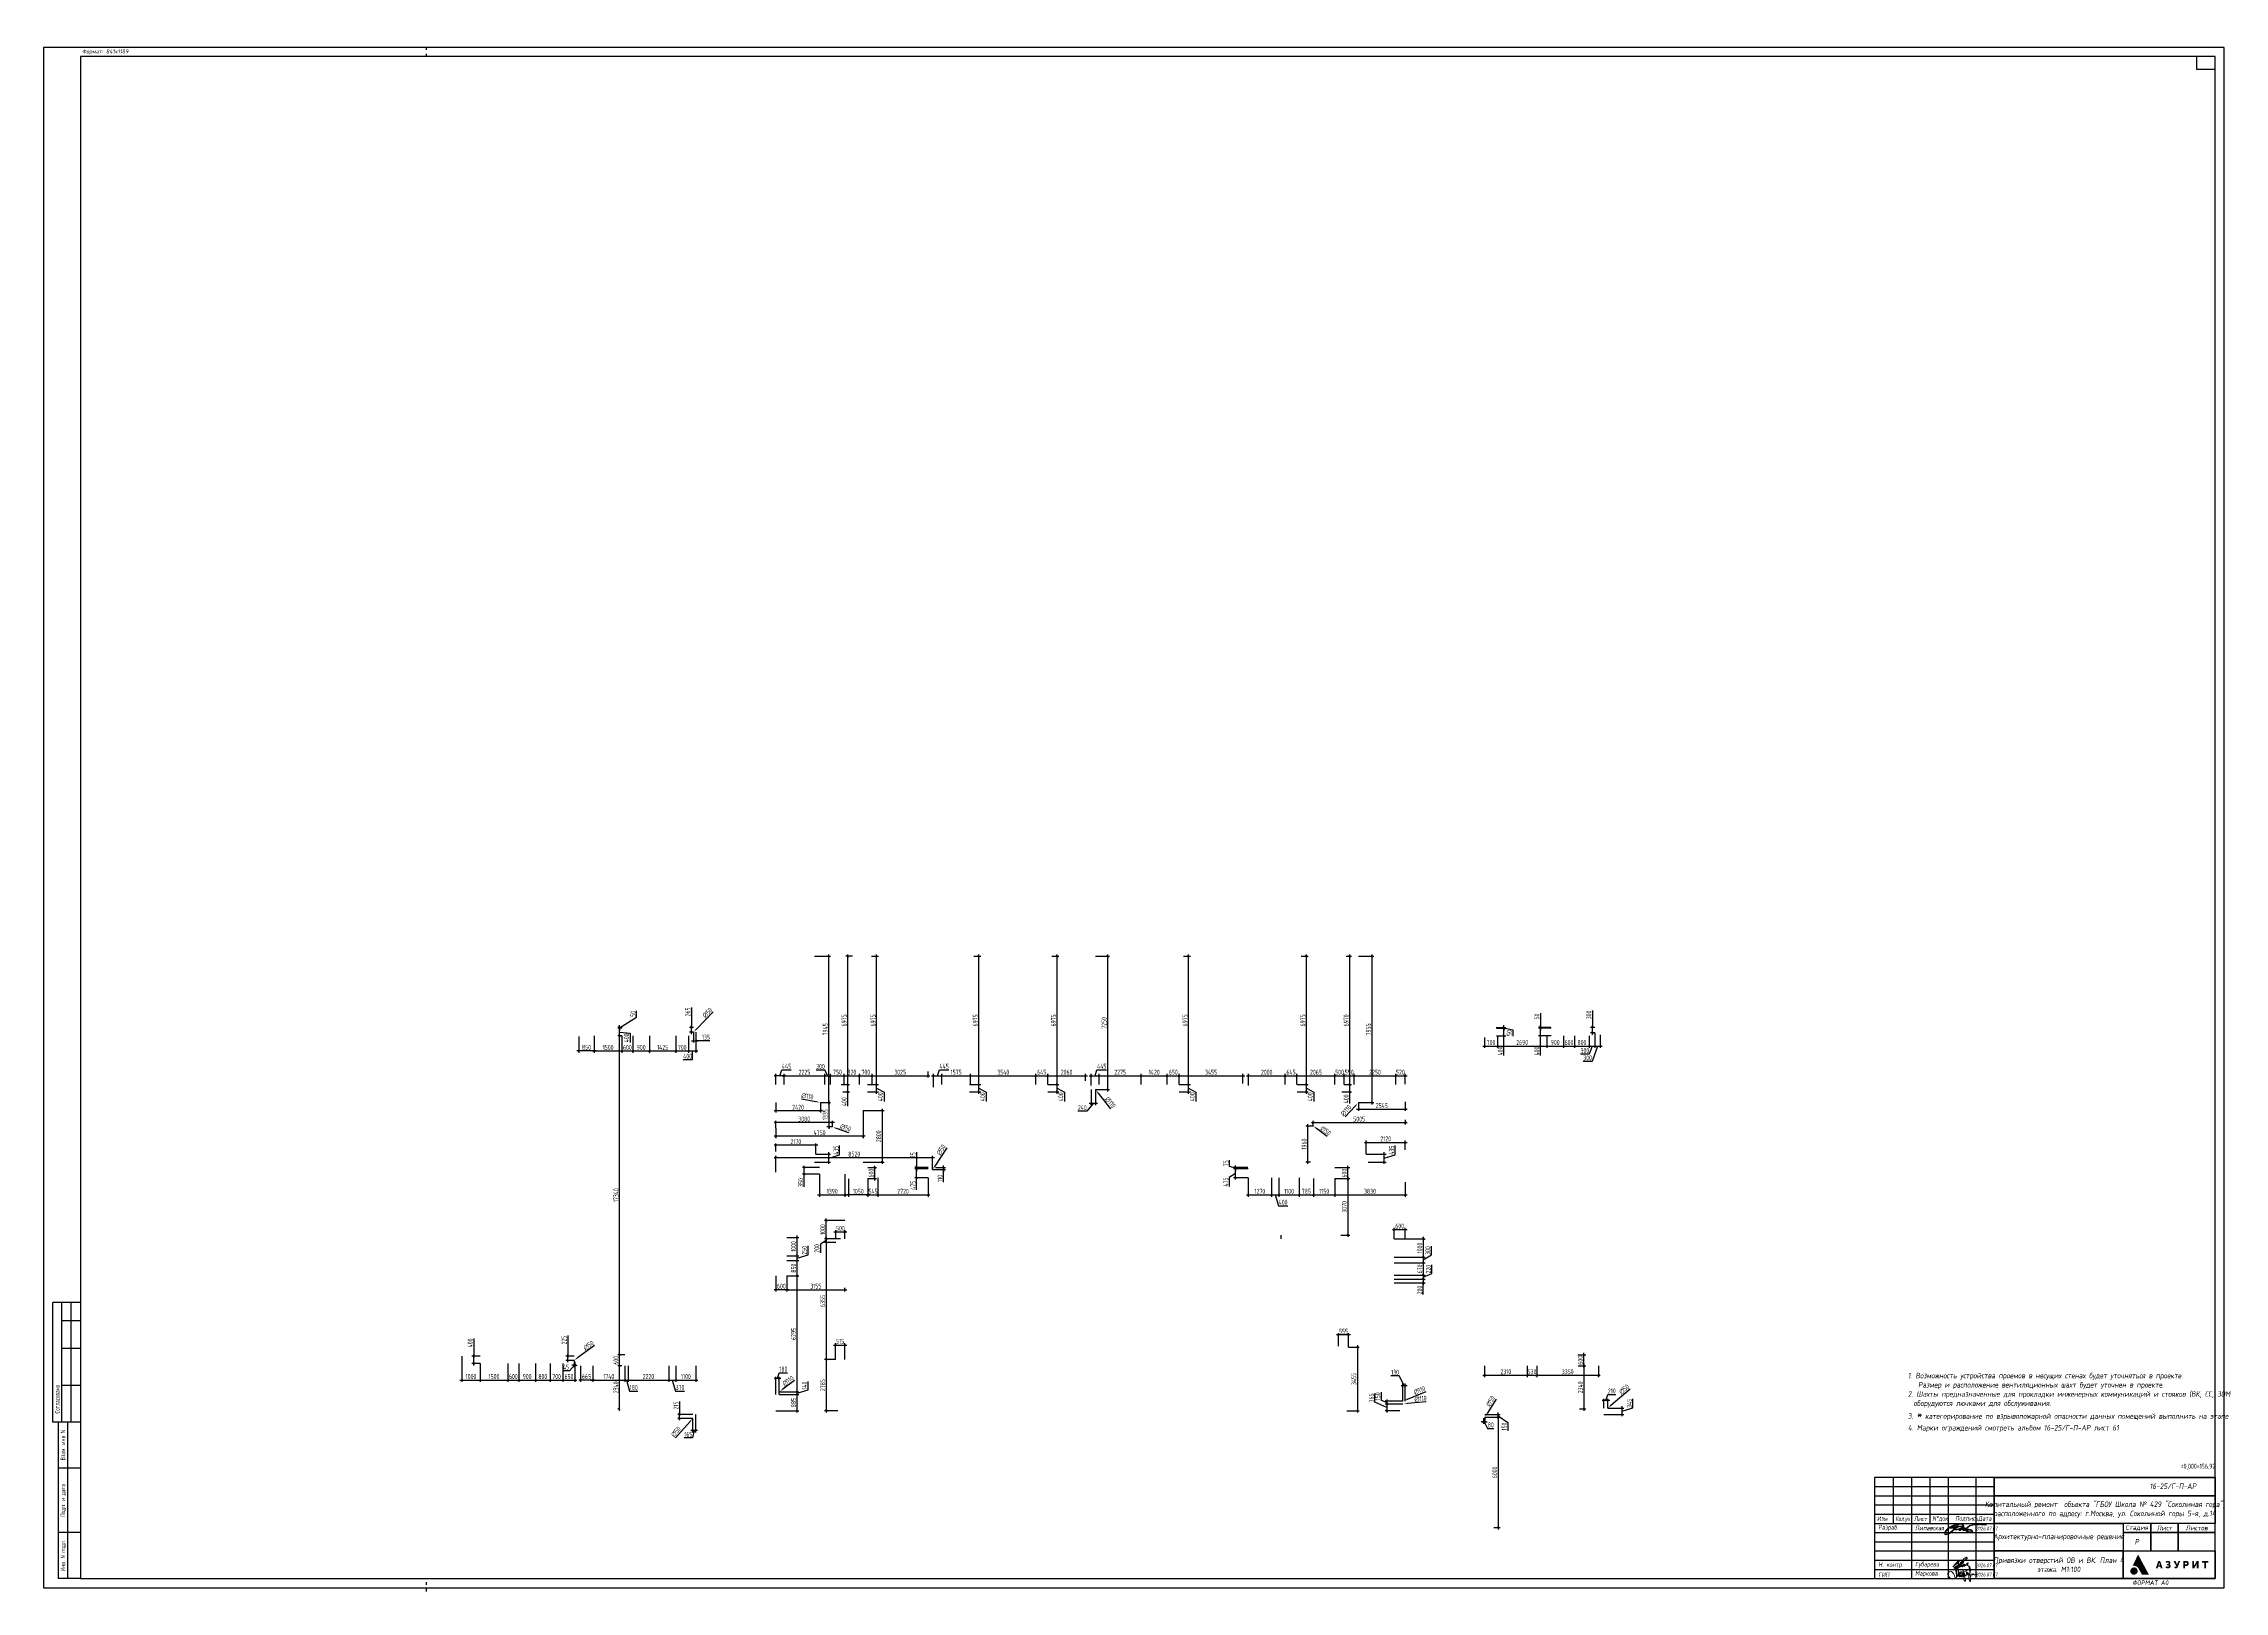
# Paper-space layout '4 этаж' of a CAD drawing. Header units: millimetres. Extents: x -131 to 1054, y -74 to 767.
# The model-space entities are those that its viewports show. They can reach past a viewport. Long polylines and large blocks are cut down to what shows.
import ezdxf
from ezdxf import colors
from ezdxf.entities.mleader import LeaderData, LeaderLine
from ezdxf.enums import TextEntityAlignment as Align
from ezdxf.math import Vec2, Vec3

# ---------------------------------------------------------------- set-up
doc = ezdxf.new("R2010")
doc.units = ezdxf.units.MM
doc.linetypes.add('ACAD_ISO03W100', pattern=[30, 12, -18])
doc.layers.add('_RAMKA', color=7, linetype='Continuous')
doc.layers.add('РАЗМЕРЫ КРОВЛИ ОВ', color=204, linetype='Continuous')
for name, color, linetype, lineweight in [('_STAMP', 250, 'Continuous', 30), ('_TEXT', 189, 'Continuous', 30), ('АПР_Примечание', 250, 'Continuous', 9), ('АР_Отметки', 250, 'Continuous', 15)]:
    doc.layers.add(name, color=color, linetype=linetype, lineweight=lineweight)
doc.layers.add('ПОДПИСИ', color=7, linetype='Continuous', lineweight=9, true_color=0x0052a5)
doc.layers.get('0').off()
doc.layers.get('Defpoints').freeze()
doc.styles.add('ISOCPEUR', font='isocpeur.ttf', dxfattribs={"width": 0.7})
doc.styles.add('SIMPLEX', font='simplex.shx', dxfattribs={"width": 0.85, "oblique": 7})
doc.styles.add('Архитект', font='isocpeur.ttf', dxfattribs={"width": 0.8, "oblique": 8})
doc.styles.add('Архитектурный', font='isocpeur.ttf', dxfattribs={"oblique": 8})
doc.styles.add('Архитектурный размер', font='isocpeur.ttf', dxfattribs={"width": 0.8, "oblique": 8})
doc.dimstyles.new('R_100', dxfattribs={"dimtxt": 270, "dimasz": 120, "dimexe": 100, "dimexo": 0, "dimgap": 60, "dimtad": 1, "dimdec": 0, "dimrnd": 5, "dimzin": 0, "dimdsep": 46, "dimtxsty": 'ISOCPEUR', "dimblk": 'ARCHTICK', "dimcen": 0, "dimdle": 100, "dimclrd": 256, "dimclre": 256, "dimclrt": 256, "dimadec": 0, "dimazin": 0, "dimtfac": 2, "dimtdec": 0, "dimtofl": 0, "dimtmove": 1, "dimatfit": 3, "dimfxl": 1, "dimtvp": 3, "dimtolj": 1, "dimtzin": 0, "dimarcsym": 0})

# ---------------------------------------------------------------- blocks, each defined once
blk = doc.blocks.new('Логотип Азурит')
at = {"layer": '_STAMP', "linetype": 'Continuous', "true_color": 0x2a3756}
h = blk.add_hatch(color=159, dxfattribs=at)
h.dxf.hatch_style = 1
h.paths.add_polyline_path([(-39.4, 8.5), (-40, 9.6), (-40.6, 10.7), (-41.1, 11.7), (-41.6, 12.6), (-41.8, 12.9), (-41.9, 13), (-41.9, 12.9), (-42, 12.8), (-42.4, 12), (-42.8, 11.2), (-43.1, 10.5), (-43.5, 9.7), (-44.2, 8.3), (-44.5, 7.6), (-44.7, 7.1), (-44.8, 6.9), (-44.7, 6.9), (-44.5, 7), (-44.3, 7), (-44.1, 7), (-43.9, 7), (-43.7, 6.9), (-43.6, 6.9), (-43.4, 6.9), (-43.2, 6.8), (-43.1, 6.7), (-42.9, 6.7), (-42.7, 6.6), (-42.6, 6.5), (-42.4, 6.4), (-42.3, 6.3), (-42.2, 6.2), (-42, 6), (-41.9, 5.9), (-41.8, 5.8), (-41.7, 5.7), (-41.6, 5.5), (-41.3, 4.9), (-41, 4.4), (-40.6, 3.6), (-40, 2.6), (-39.8, 2.1), (-37.9, 2.1), (-36.5, 2.1), (-35.9, 2.1), (-36.5, 3.1), (-36.8, 3.8), (-37.2, 4.4), (-37.7, 5.3), (-38.2, 6.3), (-38.5, 6.9), (-38.9, 7.5)])
at = {"layer": '_STAMP', "linetype": 'Continuous', "true_color": 0x1447b7}
h = blk.add_hatch(color=162, dxfattribs=at)
h.dxf.hatch_style = 1
h.paths.add_polyline_path([(-42.1, 4.2), (-42.1, 4.4), (-42.1, 4.6), (-42.2, 4.8), (-42.3, 4.9), (-42.4, 5.1), (-42.5, 5.3), (-42.6, 5.4), (-42.7, 5.5), (-42.8, 5.6), (-42.9, 5.7), (-43.1, 5.9), (-43.4, 6), (-43.6, 6), (-43.9, 6.1), (-44.2, 6.1), (-44.4, 6.1), (-44.5, 6), (-44.7, 6), (-44.9, 5.9), (-45, 5.8), (-45.2, 5.7), (-45.4, 5.6), (-45.5, 5.5), (-45.6, 5.3), (-45.7, 5.2), (-45.8, 5), (-45.9, 4.9), (-46, 4.7), (-46, 4.5), (-46.1, 4.3), (-46.1, 4.1), (-46.1, 3.9), (-46, 3.7), (-46, 3.5), (-45.9, 3.4), (-45.9, 3.2), (-45.8, 3.1), (-45.7, 3), (-45.6, 2.9), (-45.5, 2.8), (-45.4, 2.7), (-45.3, 2.6), (-45.2, 2.5), (-45.1, 2.4), (-45, 2.3), (-44.8, 2.3), (-44.7, 2.2), (-44.6, 2.2), (-44.4, 2.2), (-44.3, 2.1), (-44.1, 2.1), (-43.8, 2.1), (-43.6, 2.2), (-43.3, 2.3), (-43.1, 2.4), (-42.9, 2.5), (-42.7, 2.7), (-42.6, 2.8), (-42.4, 3), (-42.3, 3.1), (-42.3, 3.3), (-42.2, 3.5), (-42.1, 3.7), (-42.1, 3.8), (-42.1, 4)])
at = {"layer": '_STAMP', "linetype": 'Continuous', "true_color": 0x2a3756}
h = blk.add_hatch(color=159, dxfattribs=at)
h.dxf.hatch_style = 1
h.paths.add_polyline_path([(-29.3, 7.9), (-29.6, 8.8), (-29.9, 9.5), (-30.4, 9.5), (-30.9, 9.5), (-30.9, 9.4), (-31.3, 8.4), (-31.6, 7.3), (-32, 6.3), (-32.2, 5.6), (-32.1, 5.6), (-31.7, 5.6), (-31.2, 5.6), (-31.1, 6), (-31, 6.4), (-30.4, 6.4), (-29.8, 6.4), (-29.6, 6), (-29.5, 5.6), (-29, 5.6), (-28.5, 5.6), (-28.6, 5.8), (-28.9, 6.8)])
h.paths.add_polyline_path([(-30.8, 7.2), (-30.7, 7.3), (-30.6, 7.9), (-30.4, 8.4), (-30.4, 8.6), (-30.4, 8.7), (-30.4, 8.6), (-30.3, 8.4), (-30.2, 8.1), (-30.1, 7.7), (-30, 7.3), (-30, 7.2), (-30.4, 7.2)], flags=16)
h = blk.add_hatch(color=159, dxfattribs=at)
h.dxf.hatch_style = 1
h.paths.add_polyline_path([(-24.4, 7.3), (-24.5, 7.4), (-24.6, 7.5), (-24.7, 7.6), (-24.8, 7.6), (-24.7, 7.7), (-24.6, 7.8), (-24.5, 7.9), (-24.5, 8), (-24.4, 8.1), (-24.3, 8.2), (-24.3, 8.3), (-24.3, 8.3), (-24.3, 8.5), (-24.3, 8.7), (-24.3, 8.7), (-24.3, 8.8), (-24.4, 9), (-24.5, 9.1), (-24.6, 9.3), (-24.8, 9.4), (-24.9, 9.5), (-25.1, 9.5), (-25.3, 9.6), (-25.6, 9.6), (-25.7, 9.6), (-25.9, 9.6), (-26.1, 9.6), (-26.2, 9.5), (-26.4, 9.5), (-26.5, 9.4), (-26.7, 9.3), (-26.8, 9.2), (-26.9, 9.2), (-26.8, 9), (-26.6, 8.7), (-26.5, 8.5), (-26.5, 8.5), (-26.5, 8.5), (-26.3, 8.6), (-26.2, 8.7), (-26.1, 8.7), (-25.9, 8.8), (-25.8, 8.8), (-25.7, 8.8), (-25.6, 8.8), (-25.5, 8.8), (-25.5, 8.7), (-25.4, 8.7), (-25.3, 8.6), (-25.3, 8.6), (-25.3, 8.5), (-25.3, 8.4), (-25.3, 8.3), (-25.3, 8.2), (-25.4, 8.1), (-25.4, 8.1), (-25.4, 8.1), (-25.5, 8), (-25.6, 8), (-25.8, 8), (-26.1, 8), (-26.1, 7.6), (-26.1, 7.2), (-25.8, 7.2), (-25.5, 7.2), (-25.5, 7.2), (-25.4, 7.2), (-25.3, 7.2), (-25.3, 7.1), (-25.2, 7.1), (-25.2, 7), (-25.2, 7), (-25.2, 6.9), (-25.2, 6.8), (-25.2, 6.7), (-25.2, 6.6), (-25.2, 6.6), (-25.3, 6.5), (-25.3, 6.5), (-25.4, 6.5), (-25.4, 6.4), (-25.5, 6.4), (-25.7, 6.4), (-25.8, 6.4), (-25.9, 6.4), (-26, 6.4), (-26.2, 6.5), (-26.3, 6.6), (-26.4, 6.7), (-26.5, 6.8), (-26.8, 6.5), (-26.9, 6.3), (-27, 6.2), (-27, 6.1), (-27, 6.1), (-26.9, 6.1), (-26.8, 6), (-26.6, 5.8), (-26.4, 5.7), (-26.2, 5.6), (-26, 5.6), (-25.8, 5.6), (-25.5, 5.6), (-25.3, 5.6), (-25.1, 5.6), (-25, 5.7), (-24.9, 5.7), (-24.7, 5.8), (-24.6, 5.9), (-24.5, 5.9), (-24.4, 6), (-24.4, 6.1), (-24.3, 6.2), (-24.3, 6.4), (-24.2, 6.5), (-24.2, 6.7), (-24.2, 6.8), (-24.2, 6.9), (-24.2, 7.1), (-24.3, 7.2), (-24.3, 7.3)])
h = blk.add_hatch(color=159, dxfattribs=at)
h.dxf.hatch_style = 1
h.paths.add_polyline_path([(-19.6, 8), (-19.4, 8.7), (-19.1, 9.2), (-19, 9.5), (-19.2, 9.5), (-19.5, 9.5), (-20, 9.5), (-20, 9.4), (-20.3, 8.7), (-20.6, 7.8), (-20.6, 7.7), (-20.7, 7.6), (-20.7, 7.6), (-20.7, 7.7), (-20.8, 8), (-21, 8.4), (-21.3, 9.1), (-21.5, 9.5), (-22.1, 9.5), (-22.6, 9.5), (-22.4, 9.2), (-21.9, 8.2), (-21.3, 7.1), (-21.1, 6.6), (-21.1, 6.6), (-21.1, 6.5), (-21.1, 6.5), (-21.2, 6.4), (-21.3, 6.4), (-21.4, 6.4), (-21.5, 6.4), (-21.5, 6.4), (-21.6, 6.4), (-21.7, 6.5), (-21.8, 6.5), (-21.9, 6.5), (-21.9, 6.4), (-22.1, 6), (-22.2, 5.9), (-22.2, 5.8), (-22.1, 5.8), (-21.9, 5.7), (-21.8, 5.6), (-21.7, 5.6), (-21.5, 5.6), (-21.3, 5.6), (-21.1, 5.6), (-21, 5.6), (-20.9, 5.7), (-20.8, 5.7), (-20.7, 5.8), (-20.6, 5.8), (-20.6, 5.9), (-20.5, 6), (-20.3, 6.2), (-20.3, 6.4), (-20.2, 6.5), (-19.9, 7.3)])
h = blk.add_hatch(color=159, dxfattribs=at)
h.dxf.hatch_style = 1
h.paths.add_polyline_path([(-14.5, 7.5), (-14.4, 7.6), (-14.4, 7.7), (-14.3, 8), (-14.3, 8.2), (-14.3, 8.4), (-14.4, 8.6), (-14.4, 8.8), (-14.5, 8.9), (-14.6, 9), (-14.6, 9.1), (-14.7, 9.2), (-14.8, 9.3), (-14.9, 9.4), (-15.1, 9.4), (-15.2, 9.5), (-15.3, 9.5), (-15.5, 9.5), (-16.3, 9.5), (-17.2, 9.5), (-17.2, 7.6), (-17.2, 5.6), (-16.7, 5.6), (-16.3, 5.6), (-16.3, 6.2), (-16.3, 6.8), (-15.9, 6.8), (-15.6, 6.8), (-15.4, 6.9), (-15.2, 6.9), (-15, 7), (-14.8, 7.1), (-14.7, 7.2), (-14.6, 7.4)])
h.paths.add_polyline_path([(-15.6, 7.7), (-15.7, 7.7), (-16, 7.7), (-16.3, 7.7), (-16.3, 8.2), (-16.3, 8.7), (-15.9, 8.7), (-15.6, 8.7), (-15.6, 8.7), (-15.5, 8.7), (-15.4, 8.6), (-15.4, 8.5), (-15.3, 8.4), (-15.3, 8.4), (-15.3, 8.2), (-15.3, 8.1), (-15.3, 8), (-15.3, 7.9), (-15.4, 7.9), (-15.4, 7.8), (-15.4, 7.8), (-15.5, 7.7)], flags=16)
h = blk.add_hatch(color=159, dxfattribs=at)
h.dxf.hatch_style = 1
h.paths.add_polyline_path([(-10.1, 7.8), (-10, 8), (-9.9, 8.1), (-9.9, 7.9), (-10, 7.5), (-10, 6.7), (-10, 5.6), (-9.5, 5.6), (-9, 5.6), (-9, 7.6), (-9, 9.5), (-9.5, 9.5), (-10, 9.5), (-10.4, 8.9), (-10.8, 8.1), (-11, 7.8), (-11.3, 7.3), (-11.4, 7.1), (-11.4, 7), (-11.4, 7.3), (-11.4, 7.8), (-11.4, 8.6), (-11.4, 9.5), (-11.9, 9.5), (-12.3, 9.5), (-12.3, 7.6), (-12.3, 5.6), (-11.9, 5.6), (-11.4, 5.6), (-11.2, 5.9), (-10.6, 6.9), (-10.3, 7.4)])
h = blk.add_hatch(color=159, dxfattribs=at)
h.dxf.hatch_style = 1
h.paths.add_polyline_path([(-3.7, 9.1), (-3.7, 9.5), (-5.4, 9.5), (-7.1, 9.5), (-7.1, 9.1), (-7.1, 8.7), (-6.5, 8.7), (-5.9, 8.7), (-5.9, 7.2), (-5.9, 5.6), (-5.4, 5.6), (-5, 5.6), (-5, 7.2), (-5, 8.7), (-4.3, 8.7), (-3.7, 8.7)])
blk = doc.blocks.new('подпись Липавская')
at = {"color": 162, "lineweight": 18, "true_color": 0x0034d1}
for points, knots in [([(2.4, -0.6), (1.9, -1.1), (1.5, -1.5), (0.6, -2.3), (0.2, -2.6), (-0.4, -3.1), (-0.8, -3.3), (-1.5, -3.6), (-1.9, -3.7), (-2.4, -3.8), (-2.6, -3.8), (-2.9, -3.6), (-3, -3.5), (-3.1, -3.2), (-3, -3.1), (-3, -2.6), (-2.9, -2.3), (-2.6, -1.9), (-2.5, -1.7), (-2, -1), (-1.6, -0.6), (-0.8, 0.1), (-0.4, 0.4), (0.6, 0.9), (1, 1.2), (1.6, 1.4), (1.6, 1.4), (1.7, 1.5)], [1.927995, 1.927995, 1.927995, 1.927995, 2.162861, 2.162861, 2.342684, 2.342684, 2.481252, 2.481252, 2.589465, 2.589465, 2.644352, 2.644352, 2.684993, 2.684993, 2.725633, 2.725633, 2.816518, 2.816518, 2.907403, 2.907403, 3.101021, 3.101021, 3.294638, 3.294638, 3.488255, 3.488255, 3.514244, 3.514244, 3.514244, 3.514244]), ([(1.5, 0.1), (1.6, 0.1), (1.8, 0.1), (2, 0.2), (2.1, 0.3), (2.5, 0.4), (2.7, 0.6), (3, 0.7)], [0.9055552, 0.9055552, 0.9055552, 0.9055552, 0.9629326, 0.9629326, 1.02031, 1.02031, 1.1239395, 1.1239395, 1.1239395, 1.1239395]), ([(6.8, 0.3), (6.6, 0.1), (6.3, 0), (5.8, -0.3), (5.5, -0.5), (5, -0.7), (4.7, -0.8), (4.2, -1), (4, -1), (3.6, -1.1), (3.4, -1.1), (3, -1.1), (2.8, -1.1), (2.6, -1), (2.5, -1), (2.4, -0.8), (2.3, -0.7), (2.4, -0.6)], [4.3062538, 4.3062538, 4.3062538, 4.3062538, 4.4138757, 4.4138757, 4.5214976, 4.5214976, 4.6291196, 4.6291196, 4.7090277, 4.7090277, 4.7729116, 4.7729116, 4.8231548, 4.8231548, 4.8495834, 4.8495834, 4.87234, 4.87234, 4.87234, 4.87234]), ([(2.8, -0.2), (3.1, 0.1), (3.6, 0.3), (4.3, 0.6), (4.6, 0.7), (5.2, 0.9), (5.6, 0.9), (6.2, 1), (6.5, 1), (6.8, 1)], [4.9347748, 4.9347748, 4.9347748, 4.9347748, 5.0568055, 5.0568055, 5.1788362, 5.1788362, 5.3146558, 5.3146558, 5.3908243, 5.3908243, 5.3908243, 5.3908243]), ([(5.1, 2.3), (5.5, 2.3), (5.9, 2.2), (6.5, 2), (6.7, 2), (7.1, 1.6), (7.3, 1.3), (7.3, 1), (7.2, 0.9), (7.2, 0.8)], [3.9400756, 3.9400756, 3.9400756, 3.9400756, 4.077799, 4.077799, 4.1515227, 4.1515227, 4.2252463, 4.2252463, 4.2499379, 4.2499379, 4.2499379, 4.2499379]), ([(7.2, 0.8), (7.3, 0.7), (7.3, 0.5), (7.3, 0.3), (7.3, 0.2), (7.3, 0), (7.2, 0), (7.2, 0)], [5.43291642, 5.43291642, 5.43291642, 5.43291642, 5.46279586, 5.46279586, 5.4926753, 5.4926753, 5.50331351, 5.50331351, 5.50331351, 5.50331351]), ([(7.2, 0), (7.4, 0), (7.5, 0), (7.8, 0), (8, 0), (8.2, -0.2), (8.3, -0.3), (8.3, -0.4)], [6.0978529, 6.0978529, 6.0978529, 6.0978529, 6.1425729, 6.1425729, 6.1872929, 6.1872929, 6.2036694, 6.2036694, 6.2036694, 6.2036694]), ([(8.7, -0.5), (8.8, -0.1), (9.2, 0.3), (9.8, 0.8), (10.2, 1.1), (11, 1.4), (11.4, 1.5), (12.7, 1.7), (13.6, 1.8), (15, 1.9), (15.7, 1.9), (16.8, 1.9), (17.2, 1.9), (18, 1.8), (18.5, 1.8), (19.2, 1.7), (19.4, 1.7), (19.7, 1.7)], [7.769656, 7.769656, 7.769656, 7.769656, 7.921996, 7.921996, 8.074335, 8.074335, 8.226675, 8.226675, 8.542229, 8.542229, 8.775159, 8.775159, 8.93404, 8.93404, 9.09292, 9.09292, 9.186254, 9.186254, 9.186254, 9.186254]), ([(6.6, -0.7), (6.5, -0.8), (6.4, -0.9), (6, -1.1), (5.7, -1.3), (5.4, -1.4), (5.3, -1.4), (5.2, -1.4), (5.1, -1.4), (5, -1.4), (5, -1.4), (4.9, -1.4), (4.8, -1.3), (4.8, -1.1), (4.8, -1.1), (4.9, -1), (4.9, -1), (4.9, -0.9), (5, -0.9), (5.1, -0.8), (5.3, -0.7), (5.5, -0.6), (5.6, -0.5), (5.9, -0.4), (6, -0.3), (6.3, -0.3), (6.3, -0.3), (6.4, -0.2)], [5.5967371, 5.5967371, 5.5967371, 5.5967371, 5.6654435, 5.6654435, 5.7341498, 5.7341498, 5.7599769, 5.7599769, 5.7754743, 5.7754743, 5.7848694, 5.7848694, 5.7920528, 5.7920528, 5.7992363, 5.7992363, 5.8064198, 5.8064198, 5.8255794, 5.8255794, 5.8652806, 5.8652806, 5.9049817, 5.9049817, 5.9720452, 5.9720452, 5.9983972, 5.9983972, 5.9983972, 5.9983972]), ([(7.7, -1.2), (7.7, -1.3), (7.6, -1.3), (7.4, -1.4), (7.3, -1.5), (7.1, -1.5), (7, -1.5), (6.9, -1.4), (6.9, -1.4), (6.8, -1.3), (6.8, -1.2), (6.8, -1.1), (6.8, -1), (6.9, -0.9), (6.9, -0.9), (7, -0.8), (7.1, -0.7), (7.4, -0.6), (7.6, -0.5), (7.7, -0.5)], [6.3030834, 6.3030834, 6.3030834, 6.3030834, 6.3311025, 6.3311025, 6.3581066, 6.3581066, 6.3684891, 6.3684891, 6.3749758, 6.3749758, 6.3814625, 6.3814625, 6.3879491, 6.3879491, 6.4022384, 6.4022384, 6.4305971, 6.4305971, 6.4944159, 6.4944159, 6.4944159, 6.4944159]), ([(8.6, -1.2), (8.5, -1.3), (8.4, -1.3), (8.3, -1.4), (8.2, -1.4), (8.1, -1.5), (8, -1.5), (7.9, -1.4), (7.8, -1.4), (7.7, -1.3), (7.7, -1.3), (7.7, -1.2)], [6.63437936, 6.63437936, 6.63437936, 6.63437936, 6.65591892, 6.65591892, 6.6718971, 6.6718971, 6.68234273, 6.68234273, 6.6889962, 6.6889962, 6.69151939, 6.69151939, 6.69151939, 6.69151939]), ([(9.7, -1.1), (9.9, -1.1), (10.3, -1), (11, -1), (11.3, -1), (11.8, -1.2), (11.9, -1.4), (12.1, -1.8), (12, -2.1), (11.8, -2.3), (11.7, -2.4), (11.3, -2.5), (11.2, -2.5), (10.6, -2.5), (10.3, -2.5), (9.7, -2.3), (9.5, -2.2), (9.1, -2), (8.9, -1.9), (8.6, -1.5), (8.6, -1.4), (8.6, -1.2)], [7.0162906, 7.0162906, 7.0162906, 7.0162906, 7.0993883, 7.0993883, 7.1824861, 7.1824861, 7.2545595, 7.2545595, 7.301037, 7.301037, 7.3475144, 7.3475144, 7.3939919, 7.3939919, 7.486045, 7.486045, 7.578098, 7.578098, 7.6546435, 7.6546435, 7.6967383, 7.6967383, 7.6967383, 7.6967383]), ([(9.2, -0.6), (9.2, -0.6), (9.3, -0.6), (9.5, -0.5), (9.5, -0.5), (9.6, -0.5), (9.7, -0.6), (9.8, -0.8), (9.8, -0.8), (9.8, -0.9), (9.8, -1), (9.8, -1), (9.7, -1.1), (9.7, -1.1)], [6.85701628, 6.85701628, 6.85701628, 6.85701628, 6.88166544, 6.88166544, 6.8944683, 6.8944683, 6.90289754, 6.90289754, 6.91132677, 6.91132677, 6.91975601, 6.91975601, 6.93200035, 6.93200035, 6.93200035, 6.93200035])]:
    blk.add_open_spline(points, degree=3, knots=knots, dxfattribs=at)
blk.add_spline([(0, 0), (0, -0.1), (0.3, -0.2), (0.8, 0), (1.4, 0.3), (1.9, 0.6), (2.3, 0.9), (2.7, 1.2), (2.9, 1.5), (3, 1.7), (3, 1.9), (2.7, 1.9), (2.4, 1.7), (1.8, 1.3), (1.5, 1), (1.2, 0.5), (1.1, 0.1), (1.2, -0.1), (1.6, -0.2), (2.1, 0), (2.5, 0.2), (2.9, 0.4), (3.5, 0.7), (4.1, 1.2), (4.6, 1.8), (4.8, 2.1), (4.9, 2.3), (4.5, 2.1), (4.1, 1.7), (3.7, 1.3), (3.1, 0.5), (2.4, -0.2), (1.7, -1), (0.7, -1.8), (-0.1, -2.5), (-1.4, -3.3), (-2.7, -3.4), (-2.7, -2.6), (-2.3, -1.8), (-1.6, -1), (-0.5, -0.1), (1, 0.8), (2, 1.3), (3.5, 1.8), (4.9, 2), (5.9, 2), (6.5, 1.8), (6.9, 1.5), (7, 1.1), (6.6, 0.4), (5.7, -0.1), (4.4, -0.6), (3.4, -0.9), (2.6, -0.8), (3.8, 0.1), (4.9, 0.5), (6.3, 0.7), (7.1, 0.5), (7, 0.1), (6.8, -0.2), (6.4, -0.5), (5.9, -0.9), (5, -1.2), (5.4, -0.9), (5.6, -0.8), (5.9, -0.6), (6.2, -0.5), (6.9, -0.3), (7.6, -0.2), (8, -0.4), (8.1, -0.4), (8, -0.6), (7.7, -1), (7.3, -1.2), (7, -1.2), (7.2, -1), (7.4, -0.9), (7.8, -0.7), (8.1, -0.6), (8.4, -0.6), (8.5, -0.7), (8.4, -1.1), (8.2, -1.2), (8, -1.2), (8, -1), (8.2, -0.9), (8.7, -0.9), (9, -0.9), (9.6, -0.8), (9.4, -1.1), (10.8, -1.2), (11.7, -1.6), (11.8, -1.9), (10.3, -2.2), (9.5, -1.9), (8.9, -1.5), (8.8, -0.7), (9.2, -0.1), (9.8, 0.5), (10.7, 1), (12.2, 1.4), (13.8, 1.6), (15.5, 1.7), (16.6, 1.7), (17.2, 1.6), (18.3, 1.6), (19.6, 1.4)], degree=3, dxfattribs=at)
for points in [[(0.2, 0.1), (0.5, 0.1), (0.6, 0.2), (0.9, 0.3)], [(1.6, 0.7), (1.9, 0.9), (2.1, 1), (2.3, 1.2)], [(2, 1.1), (1.8, 0.9), (1.7, 0.8), (1.6, 0.7)], [(3.3, 0.4), (3.1, 0.2), (3, 0), (2.8, -0.2)], [(3.2, 2), (3.6, 2), (3.9, 2.1), (4.2, 2.2)], [(8.3, -0.4), (8.4, -0.4), (8.6, -0.4), (8.7, -0.5)]]:
    blk.add_open_spline(points, degree=3, dxfattribs=at)
blk = doc.blocks.new('Маркова')
at = {"layer": 'ПОДПИСИ'}
for points in [[(44384.16, 26837.52), (44384.02, 26837.95), (44383.86, 26838.46), (44383.67, 26838.92), (44383.36, 26839.36), (44382.92, 26839.82), (44382.37, 26840.02), (44381.91, 26839.87), (44381.53, 26839.53), (44381.38, 26839.14), (44381.38, 26838.69), (44381.61, 26838.16), (44381.82, 26837.83), (44382.25, 26837.39), (44382.84, 26837.07), (44383.53, 26837.07), (44383.96, 26837.22), (44384.63, 26837.82), (44384.75, 26838.6), (44384.75, 26839.25), (44384.75, 26840.2), (44384.75, 26840.92)], [(44384.96, 26840.5), (44384.84, 26841), (44384.62, 26841.2), (44384.35, 26841.2), (44384.24, 26840.96), (44384.24, 26840.55), (44384.41, 26840.01), (44384.62, 26839.21), (44384.92, 26838.49), (44385.18, 26837.92), (44385.36, 26839.06), (44385.43, 26839.91), (44385.43, 26840.64), (44385.43, 26840.89), (44385.19, 26840.95), (44385.19, 26840.77), (44385.34, 26839.78), (44385.66, 26838.18), (44385.84, 26837.88), (44386.06, 26838.38), (44386.19, 26839.11), (44386.19, 26839.42), (44385.86, 26839.42), (44385.74, 26839.02), (44385.85, 26838.57), (44386.16, 26838.35), (44386.41, 26838.02), (44386.59, 26837.89), (44386.84, 26838.65), (44386.91, 26839.29), (44386.72, 26839.71), (44386.37, 26839.83), (44386.03, 26839.65), (44385.9, 26839.34), (44386.01, 26838.87), (44386.13, 26838.49), (44386.23, 26838.35), (44386.53, 26838.44), (44386.8, 26838.81), (44386.69, 26839.42), (44386.69, 26838.93), (44386.91, 26838.2), (44387.08, 26838.02), (44387.16, 26837.94), (44387.37, 26838.08), (44387.53, 26839.05), (44387.42, 26839.79), (44387.17, 26840.7), (44387.77, 26837.87), (44387.91, 26837.45), (44388.05, 26836.95), (44388.14, 26836.54), (44388.14, 26836.2), (44387.88, 26836.28), (44387.54, 26836.8), (44387.3, 26837.47), (44387.19, 26838.24), (44387.19, 26838.85), (44387.56, 26839.4), (44387.69, 26839.4), (44387.84, 26838.89), (44387.99, 26838.52), (44388.2, 26838.24), (44388.31, 26838.24), (44388.45, 26838.62), (44388.56, 26839.33), (44388.56, 26839.82), (44388.99, 26838.58), (44388.84, 26839.38), (44388.96, 26839.55), (44389.15, 26839.24), (44389.31, 26838.93), (44389.48, 26838.73), (44389.74, 26839.03), (44389.9, 26839.65), (44390, 26840.29), (44389.86, 26841.59), (44389.69, 26841.82), (44389.56, 26841.68), (44389.56, 26841.3), (44389.7, 26840.31), (44389.89, 26838.82), (44389.99, 26837.79), (44389.99, 26837.09), (44389.99, 26836.15), (44389.72, 26836.32), (44389.53, 26836.9), (44389.4, 26837.91), (44389.4, 26838.5), (44389.48, 26839.15), (44389.86, 26838.76), (44389.86, 26838.62), (44390.05, 26838.01), (44390.31, 26838.39), (44390.66, 26839.02), (44390.82, 26838.67), (44391.19, 26839.01), (44391.41, 26838.69), (44391.93, 26838.78), (44392.24, 26838.65), (44392.64, 26838.79)]]:
    blk.add_spline(points, degree=3, dxfattribs=at)
blk = doc.blocks.new('_Azurit_Stamp 1')
at = {"color": 172, "lineweight": 5, "true_color": 0x1616e3}
for p, q in [((-139.5, 9.9), (-142.6, 6.4)), ((-139.4, 9.9), (-142.6, 6.3)), ((-142.6, 6.4), (-139.5, 9.1)), ((-142.6, 6.3), (-139.5, 9)), ((-141.2, 5.3), (-139.4, 7.3)), ((-141, 5.2), (-141.2, 5.3)), ((-141.1, 5.3), (-139.4, 7.2)), ((-141, 5.3), (-141.1, 5.3)), ((-140.7, 5.4), (-141, 5.3)), ((-140.7, 5.3), (-141, 5.2)), ((-140.1, 6), (-140.7, 5.4)), ((-140, 5.9), (-140.7, 5.3)), ((-140, 6.1), (-139.3, 6.6)), ((-140, 5.9), (-139.9, 6)), ((-139.8, 6.1), (-139.3, 6.5)), ((-139.4, 9.1), (-139.2, 9.3)), ((-139.4, 9), (-139.2, 9.2)), ((-139.3, 7.3), (-138.9, 7.9)), ((-139.3, 7.4), (-139, 7.8)), ((-139.2, 6.6), (-139.3, 6.5)), ((-139.3, 6.5), (-139.3, 6.3)), ((-139.3, 6.4), (-139.3, 6.2)), ((-139.3, 6.3), (-139.1, 6.2)), ((-139.3, 6.2), (-139.1, 6.1)), ((-139.2, 6.8), (-136.8, 8.9)), ((-139.2, 6.6), (-136.7, 8.8)), ((-139, 7.3), (-139.2, 6.8)), ((-139, 7.2), (-139.2, 6.8)), ((-139.1, 6.2), (-138.7, 6.4)), ((-139.1, 6.1), (-138.7, 6.3)), ((-139.1, 6.1), (-138.7, 6.3)), ((-136.8, 8.9), (-139, 7.2)), ((-136.8, 8.9), (-139, 7.3)), ((-138.9, 7.9), (-136.6, 10.7)), ((-138.7, 8), (-136.5, 10.7)), ((-138.7, 6.4), (-136.4, 7.9)), ((-138.6, 6.3), (-137.4, 7.2)), ((-137.4, 7.2), (-137.8, 6.8)), ((-137.2, 7.3), (-137.7, 6.7)), ((-137.2, 7.3), (-136.4, 7.9)), ((-137.2, 6.5), (-136.7, 6.9)), ((-137.2, 6.5), (-136.8, 6.8)), ((-136.4, 7.9), (-137.1, 7.5)), ((-137.1, 7.4), (-137.1, 7.4)), ((-136.1, 7.7), (-136.8, 6.8)), ((-136.1, 7.7), (-136.7, 6.9)), ((-136.7, 6.9), (-136, 7.6)), ((-136.7, 6.9), (-135.9, 7.5)), ((-136.7, 6.9), (-136.6, 6.8)), ((-136.6, 6.8), (-136.7, 6.9)), ((-136.6, 6.8), (-136.5, 6.7)), ((-136.6, 6.8), (-136.5, 6.8)), ((-133.7, 5.2), (-136.6, 3.4)), ((-133.7, 5.2), (-136.6, 3.4)), ((-136.5, 10.8), (-135.3, 11.6)), ((-136.5, 10.7), (-135.2, 11.5)), ((-136.5, 6.8), (-136.1, 6.9)), ((-136.5, 6.7), (-136.1, 6.8)), ((-136.4, 7.9), (-136.4, 7.9)), ((-136.1, 6.8), (-134.9, 7.6)), ((-136.1, 6.9), (-134.9, 7.6)), ((-134.8, 7.4), (-133.5, 6.3)), ((-134.7, 7.4), (-133.4, 6.3)), ((-134.2, 8.5), (-134.3, 8.5)), ((-134.2, 8.4), (-134.3, 8.4)), ((-134.3, 8.4), (-134.3, 8.4)), ((-134.2, 8.4), (-134.2, 8.5))]:
    blk.add_line(p, q, dxfattribs=at)
for points in [[(-140.1, 6), (-140.9, 5.7), (-141.6, 5.6), (-141.9, 5.7), (-141.8, 5.8), (-141.5, 6.2), (-139.4, 7.5)], [(-140, 6.1), (-140.9, 5.7), (-141.6, 5.7), (-141.8, 5.7), (-141.8, 5.8), (-141.5, 6.1), (-139.4, 7.5), (-139.4, 7.3)], [(-139.3, 6.4), (-139.8, 6.1), (-139.9, 6)], [(-139.3, 6.5), (-139.4, 6.5), (-139.8, 6.1), (-139.8, 6.1)], [(-139.5, 9), (-139.6, 8.1), (-139.4, 7.5)], [(-139.4, 9), (-139.5, 8.2), (-139.4, 7.6)], [(-139.4, 7.6), (-138.9, 7.9)], [(-139.4, 7.5), (-139, 7.8)], [(-139.4, 7.5), (-139.3, 7.4)], [(-139.4, 7.2), (-139.3, 6.8), (-139.3, 6.6)], [(-139.3, 7.3), (-139.2, 6.8)]]:
    blk.add_lwpolyline(points, dxfattribs=at)
for points in [[(-139.2, 9.2), (-138.8, 9.6, 0.664719), (-139, 9.8, 0.116051), (-139.3, 9.6, 0.12803), (-139.5, 9.3), (-139.5, 9.1)], [(-139.2, 9.3), (-138.9, 9.7, 0.620604), (-139, 9.8, 0.116009), (-139.3, 9.5, 0.126024), (-139.4, 9.3), (-139.4, 9.1)], [(-138.9, 7.9), (-138.5, 8.1), (-134.8, 11, 0.828646), (-135.3, 11.6)], [(-138.7, 8), (-138.6, 8.1), (-134.8, 11.1, 0.817588), (-135.2, 11.5)]]:
    blk.add_lwpolyline(points, format="xyb", dxfattribs=at)
for centre, radius, start, end in [((-137.6, 6.6), 0.222, 144.8899, 225.505), ((-137.6, 6.6), 0.164, 144.8899, 225.505), ((-137.5, 6.9), 0.428, 237.4946, 304.5474), ((-137.5, 6.9), 0.486, 237.4946, 304.5474), ((-136.8, 8.9), 0.0636, 335.3486, 107.8343), ((-136, 7.6), 0.131, 327.1495, 150.1539), ((-136, 7.6), 0.0731, 327.1495, 150.1539), ((-134.3, 7.8), 0.682, 96.4472, 194.9902), ((-134.3, 7.8), 0.624, 96.4472, 193.5642), ((-135.6, 8.9), 1.44, 299.6881, 338.4776), ((-134.3, 7.8), 0.682, 200.0512, 220.3111), ((-135.6, 8.9), 1.49, 299.157, 339.3007), ((-134.3, 7.8), 0.624, 199.0634, 220.3111), ((-134, 5.9), 0.707, 295.4048, 36.3986), ((-134, 5.9), 0.765, 295.4048, 36.3986)]:
    blk.add_arc(centre, radius, start, end, dxfattribs=at)
at = {"layer": '_STAMP', "lineweight": -2}
for p, q in [((-185, 50), (-120, 50)), ((-120, 55), (-120, 0)), ((-185, 45), (-120, 45)), ((-185, 40), (-120, 40)), ((-185, 25), (-120, 25)), ((-185, 20), (-120, 20)), ((-185, 15), (-120, 15)), ((-185, 10), (-120, 10)), ((-185, 5), (-120, 5))]:
    blk.add_line(p, q, dxfattribs=at)
at = {"layer": '_STAMP', "lineweight": 30}
for p, q in [((-175, 55), (-175, 30)), ((-165, 55), (-165, 0)), ((-155, 55), (-155, 30)), ((-145, 55), (-145, 0)), ((-130, 55), (-130, 0)), ((-185, 35), (-120, 35)), ((-185, 30), (-120, 30))]:
    blk.add_line(p, q, dxfattribs=at)
at = {"layer": '_STAMP', "lineweight": -2}
blk.add_lwpolyline([(-185, 0), (0, 0), (0, 55), (-185, 55)], close=True, dxfattribs=at)
at = {"layer": '_STAMP', "lineweight": 30}
for points in [[(-185, 0), (0, 0), (0, 55), (-185, 55)], [(-120, 55), (0, 55), (0, 45), (-120, 45)], [(-120, 45), (0, 45), (0, 30), (-120, 30)], [(-120, 30), (-50, 30), (-50, 15), (-120, 15)], [(-50, 25), (-35, 25), (-35, 30), (-50, 30)], [(-50, 15), (-35, 15), (-35, 25), (-50, 25)], [(-35, 25), (-20, 25), (-20, 30), (-35, 30)], [(-35, 15), (-20, 15), (-20, 25), (-35, 25)], [(-20, 25), (0, 25), (0, 30), (-20, 30)], [(-20, 15), (0, 15), (0, 25), (-20, 25)], [(-120, 15), (-50, 15), (-50, 0), (-120, 0)], [(-50, 15), (0, 15), (0, 0), (-50, 0)]]:
    blk.add_lwpolyline(points, close=True, dxfattribs=at)
at = {"color": 172, "lineweight": 5, "true_color": 0x1616e3}
blk.add_blockref('подпись Липавская', (-143.9, 27.6), dxfattribs=at)
at = {"linetype": 'Continuous'}
blk.add_blockref('Логотип Азурит', (0, 0), dxfattribs=at)
at = {"color": 172, "true_color": 0x1616e3, "xscale": 1.418317179910401, "yscale": 1.418317179910401, "zscale": 1.418317179910401}
blk.add_blockref('Маркова', (-63092.1, -38063.7), dxfattribs=at)
at = {"layer": '_STAMP', "style": 'Архитектурный', "oblique": 8, "width": 0.8}
for p in [(-130.1, 26.2), (-130.1, 6.2), (-130.1, 1.2)]:
    blk.add_text('2026.07.07', height=2, dxfattribs=at).set_placement(p)
at = {"layer": '_STAMP', "color": 7, "lineweight": -2, "attachment_point": 4, "style": 'Архитектурный размер'}
for s, width, gutter_width, heights, insert, char_height in [('{\\C256;\\c0;16-25/Г-П-АР}', 69.159, 0, [9.61], (-35.5, 50.2), 3), ('Изм', 10, 12.5, [0], (-183.7, 32.5), 2.5), ('Разраб.', 20, 12.5, [0], (-183, 27.5), 2.5), ('{\\W0.7;Кол.уч}', 10, 12.5, [0], (-173.7, 32.2), 2.5), ('Лист', 10, 12.5, [0], (-163.7, 32.5), 2.5), ('Липавская', 20, 12.5, [0], (-163, 27.5), 2.5), ('N%%Dдок', 10, 12.5, [0], (-153.7, 32.5), 2.5), ('Подпись', 10, 12.5, [0], (-141.2, 32.5), 2.5), ('Дата', 10, 12.5, [0], (-128.7, 32.5), 2.5), ('Н. контр.', 20, 12.5, [0], (-183, 7.3), 2.5), ('ГИП', 20, 12.5, [0], (-183, 2), 2.5), ('Губарева', 20, 12.5, [0], (-163, 7.5), 2.5), ('Маркова', 20, 12.5, [0], (-163, 2.5), 2.5)]:
    blk.add_mtext_dynamic_manual_height_columns(s, width=width, gutter_width=gutter_width, heights=heights, dxfattribs=dict(at, insert=insert, char_height=char_height))
at = {"layer": '_STAMP', "color": 7, "lineweight": -2, "char_height": 3, "attachment_point": 5, "style": 'Архитектурный размер'}
for s, insert, width in [('Капитальный ремонт  объекта "ГБОУ Школа № 429 "Соколиная гора", расположенного по адресу: г.Москва, ул. Соколиной горы 5-я, д.14', (-60, 37.5), 120), ('Архитектурно-планировочные решения', (-85, 22.5), 70)]:
    blk.add_mtext(s, dxfattribs=dict(at, insert=insert, width=width))
at = {"layer": '_STAMP', "lineweight": -2, "char_height": 2.5, "attachment_point": 5, "style": 'Архитектурный'}
for s, insert in [('Стадия', (-42.5, 27.5)), ('Лист', (-27.5, 27.5)), ('Листов', (-10, 27.5))]:
    blk.add_mtext_dynamic_manual_height_columns(s, width=15, gutter_width=12.5, heights=[0], dxfattribs=dict(at, insert=insert))
at = {"layer": '_TEXT', "lineweight": -2, "insert": (-42.5, 20), "char_height": 3, "attachment_point": 5, "style": 'Архитект'}
blk.add_mtext_dynamic_manual_height_columns('Р', width=13.353, gutter_width=12.5, heights=[9.08], dxfattribs=at)
blk = doc.blocks.new('_DOP_POLE')
at = {"layer": '_STAMP'}
for p, q in [((-15, 85), (-15, 150)), ((0, 150), (-15, 150)), ((-10, 85), (-10, 150)), ((-5, 85), (-5, 150)), ((0, 150), (0, 0)), ((0, 140), (-10, 140)), ((0, 125), (-10, 125)), ((0, 105), (-10, 105)), ((0, 85), (-15, 85)), ((-12, 85), (-12, 0)), ((-7, 85), (-7, 0)), ((0, 60), (-12, 60)), ((0, 25), (-12, 25)), ((0, 0), (-12, 0))]:
    blk.add_line(p, q, dxfattribs=at)
at = {"layer": '_TEXT', "style": 'ISOCPEUR', "width": 0.7}
for s, p in [('Согласовано', (-12.5, 97.5)), ('Взам. инв N', (-9.5, 72.5)), ('Подп. и дата', (-9.5, 42.5)), ('Инв. N подл.', (-9.5, 12.5))]:
    blk.add_text(s, height=2.5, rotation=90, dxfattribs=at).set_placement(p, align=Align.MIDDLE_CENTER)
blk = doc.blocks.new('*U1889')
at = {"color": 0}
for p, q in [((1172, 827), (1172, 834)), ((1182, 827), (1172, 827))]:
    blk.add_line(p, q, dxfattribs=at)
at = {"layer": '_RAMKA', "color": 253, "linetype": 'ACAD_ISO03W100', "ltscale": 0.12}
for p, q in [((210, 834), (210, 841)), ((210, 0), (210, 7))]:
    blk.add_line(p, q, dxfattribs=at)
at = {"layer": '_RAMKA', "color": 0}
for points in [[(2, 2), (1187, 2), (1187, 839), (2, 839)], [(22, 7), (1182, 7), (1182, 834), (22, 834)]]:
    blk.add_lwpolyline(points, close=True, dxfattribs=at)
at = {"layer": '_RAMKA'}
blk.add_blockref('_DOP_POLE', (22, 7), dxfattribs=at)
at = {"layer": '_RAMKA', "color": 8, "insert": (23, 836.5), "char_height": 2.2, "attachment_point": 4, "style": 'SIMPLEX'}
blk.add_mtext_dynamic_manual_height_columns('Формат: 841x1189', width=59.756, gutter_width=12.5, heights=[0], dxfattribs=at)
at = {"layer": '_RAMKA', "color": 8, "style": 'SIMPLEX', "oblique": 7, "width": 0.85}
blk.add_attdef('ФОРМАТ_А', (1137, 3.5), '', height=2.5, dxfattribs=at)
blk = doc.blocks.new('_DOTSMALL')
at = {"color": 0, "linetype": 'ByBlock', "const_width": 0.5}
blk.add_lwpolyline([(-0.0625, 0, 1), (0.0625, 0, 1)], format="xyb", close=True, dxfattribs=at)
blk = doc.blocks.new('_ArchTick')
at = {"color": 0, "linetype": 'ByBlock', "const_width": 0.15}
blk.add_lwpolyline([(-0.5, -0.5), (0.5, 0.5)], dxfattribs=at)
blk = doc.blocks.new('*D2753')
at = {"layer": 'РАЗМЕРЫ КРОВЛИ ОВ', "lineweight": -2, "transparency": 16777216}
for p, q in [((195111, 64616), (195111, 63219)), ((196111, 64215), (196111, 63219)), ((195011, 63319), (196211, 63319))]:
    blk.add_line(p, q, dxfattribs=at)
at = {"layer": 'РАЗМЕРЫ КРОВЛИ ОВ', "lineweight": -2, "transparency": 16777216, "xscale": 120, "yscale": 120, "zscale": 120, "rotation": 180}
blk.add_blockref('_ArchTick', (195111, 63319), dxfattribs=at)
at = {"layer": 'РАЗМЕРЫ КРОВЛИ ОВ', "lineweight": -2, "transparency": 16777216, "xscale": 120, "yscale": 120, "zscale": 120}
blk.add_blockref('_ArchTick', (196111, 63319), dxfattribs=at)
at = {"layer": 'РАЗМЕРЫ КРОВЛИ ОВ', "transparency": 16777216, "insert": (195611, 63514), "char_height": 270, "attachment_point": 5, "style": 'ISOCPEUR'}
blk.add_mtext('\\A1;1000', dxfattribs=at)
blk = doc.blocks.new('*D2754')
at = {"layer": 'РАЗМЕРЫ КРОВЛИ ОВ', "lineweight": -2, "transparency": 16777216}
for p, q in [((196111, 64215), (196111, 63219)), ((197611, 64215), (197611, 63219)), ((196011, 63319), (197711, 63319))]:
    blk.add_line(p, q, dxfattribs=at)
at = {"layer": 'РАЗМЕРЫ КРОВЛИ ОВ', "lineweight": -2, "transparency": 16777216, "xscale": 120, "yscale": 120, "zscale": 120, "rotation": 180}
blk.add_blockref('_ArchTick', (196111, 63319), dxfattribs=at)
at = {"layer": 'РАЗМЕРЫ КРОВЛИ ОВ', "lineweight": -2, "transparency": 16777216, "xscale": 120, "yscale": 120, "zscale": 120}
blk.add_blockref('_ArchTick', (197611, 63319), dxfattribs=at)
at = {"layer": 'РАЗМЕРЫ КРОВЛИ ОВ', "transparency": 16777216, "insert": (196861, 63514), "char_height": 270, "attachment_point": 5, "style": 'ISOCPEUR'}
blk.add_mtext('\\A1;1500', dxfattribs=at)
blk = doc.blocks.new('*D2755')
at = {"layer": 'РАЗМЕРЫ КРОВЛИ ОВ', "lineweight": -2, "transparency": 16777216}
for p, q in [((197611, 64215), (197611, 63219)), ((198211, 64215), (198211, 63219)), ((197511, 63319), (198311, 63319))]:
    blk.add_line(p, q, dxfattribs=at)
at = {"layer": 'РАЗМЕРЫ КРОВЛИ ОВ', "lineweight": -2, "transparency": 16777216, "xscale": 120, "yscale": 120, "zscale": 120, "rotation": 180}
blk.add_blockref('_ArchTick', (197611, 63319), dxfattribs=at)
at = {"layer": 'РАЗМЕРЫ КРОВЛИ ОВ', "lineweight": -2, "transparency": 16777216, "xscale": 120, "yscale": 120, "zscale": 120}
blk.add_blockref('_ArchTick', (198211, 63319), dxfattribs=at)
at = {"layer": 'РАЗМЕРЫ КРОВЛИ ОВ', "transparency": 16777216, "insert": (197911, 63514), "char_height": 270, "attachment_point": 5, "style": 'ISOCPEUR'}
blk.add_mtext('\\A1;600', dxfattribs=at)
blk = doc.blocks.new('*D2756')
at = {"layer": 'РАЗМЕРЫ КРОВЛИ ОВ', "lineweight": -2, "transparency": 16777216}
for p, q in [((198211, 64215), (198211, 63219)), ((199111, 64215), (199111, 63219)), ((198111, 63319), (199211, 63319))]:
    blk.add_line(p, q, dxfattribs=at)
at = {"layer": 'РАЗМЕРЫ КРОВЛИ ОВ', "lineweight": -2, "transparency": 16777216, "xscale": 120, "yscale": 120, "zscale": 120, "rotation": 180}
blk.add_blockref('_ArchTick', (198211, 63319), dxfattribs=at)
at = {"layer": 'РАЗМЕРЫ КРОВЛИ ОВ', "lineweight": -2, "transparency": 16777216, "xscale": 120, "yscale": 120, "zscale": 120}
blk.add_blockref('_ArchTick', (199111, 63319), dxfattribs=at)
at = {"layer": 'РАЗМЕРЫ КРОВЛИ ОВ', "transparency": 16777216, "insert": (198661, 63514), "char_height": 270, "attachment_point": 5, "style": 'ISOCPEUR'}
blk.add_mtext('\\A1;900', dxfattribs=at)
blk = doc.blocks.new('*D2757')
at = {"layer": 'РАЗМЕРЫ КРОВЛИ ОВ', "lineweight": -2, "transparency": 16777216}
for p, q in [((199111, 64215), (199111, 63219)), ((199909, 64213), (199909, 63219)), ((199011, 63319), (200009, 63319))]:
    blk.add_line(p, q, dxfattribs=at)
at = {"layer": 'РАЗМЕРЫ КРОВЛИ ОВ', "lineweight": -2, "transparency": 16777216, "xscale": 120, "yscale": 120, "zscale": 120, "rotation": 180}
blk.add_blockref('_ArchTick', (199111, 63319), dxfattribs=at)
at = {"layer": 'РАЗМЕРЫ КРОВЛИ ОВ', "lineweight": -2, "transparency": 16777216, "xscale": 120, "yscale": 120, "zscale": 120}
blk.add_blockref('_ArchTick', (199909, 63319), dxfattribs=at)
at = {"layer": 'РАЗМЕРЫ КРОВЛИ ОВ', "transparency": 16777216, "insert": (199510, 63514), "char_height": 270, "attachment_point": 5, "style": 'ISOCPEUR'}
blk.add_mtext('\\A1;800', dxfattribs=at)
blk = doc.blocks.new('*D2758')
at = {"layer": 'РАЗМЕРЫ КРОВЛИ ОВ', "lineweight": -2, "transparency": 16777216}
for p, q in [((199909, 64213), (199909, 63219)), ((200609, 64215), (200609, 63219)), ((199809, 63319), (200709, 63319))]:
    blk.add_line(p, q, dxfattribs=at)
at = {"layer": 'РАЗМЕРЫ КРОВЛИ ОВ', "lineweight": -2, "transparency": 16777216, "xscale": 120, "yscale": 120, "zscale": 120, "rotation": 180}
blk.add_blockref('_ArchTick', (199909, 63319), dxfattribs=at)
at = {"layer": 'РАЗМЕРЫ КРОВЛИ ОВ', "lineweight": -2, "transparency": 16777216, "xscale": 120, "yscale": 120, "zscale": 120}
blk.add_blockref('_ArchTick', (200609, 63319), dxfattribs=at)
at = {"layer": 'РАЗМЕРЫ КРОВЛИ ОВ', "transparency": 16777216, "insert": (200259, 63514), "char_height": 270, "attachment_point": 5, "style": 'ISOCPEUR'}
blk.add_mtext('\\A1;700', dxfattribs=at)
blk = doc.blocks.new('*D2759')
at = {"layer": 'РАЗМЕРЫ КРОВЛИ ОВ', "lineweight": -2, "transparency": 16777216}
for p, q in [((200609, 64215), (200609, 63219)), ((201261, 64197), (201261, 63219)), ((200509, 63319), (201361, 63319))]:
    blk.add_line(p, q, dxfattribs=at)
at = {"layer": 'РАЗМЕРЫ КРОВЛИ ОВ', "lineweight": -2, "transparency": 16777216, "xscale": 120, "yscale": 120, "zscale": 120, "rotation": 180}
blk.add_blockref('_ArchTick', (200609, 63319), dxfattribs=at)
at = {"layer": 'РАЗМЕРЫ КРОВЛИ ОВ', "lineweight": -2, "transparency": 16777216, "xscale": 120, "yscale": 120, "zscale": 120}
blk.add_blockref('_ArchTick', (201261, 63319), dxfattribs=at)
at = {"layer": 'РАЗМЕРЫ КРОВЛИ ОВ', "transparency": 16777216, "insert": (200935, 63514), "char_height": 270, "attachment_point": 5, "style": 'ISOCPEUR'}
blk.add_mtext('\\A1;650', dxfattribs=at)
blk = doc.blocks.new('*D2760')
at = {"layer": 'РАЗМЕРЫ КРОВЛИ ОВ', "lineweight": -2, "transparency": 16777216}
for p, q in [((195761, 65587), (195761, 64615)), ((196111, 64615), (195661, 64615)), ((196111, 64213), (195661, 64213)), ((195761, 64113), (195761, 64715))]:
    blk.add_line(p, q, dxfattribs=at)
at = {"layer": 'РАЗМЕРЫ КРОВЛИ ОВ', "lineweight": -2, "transparency": 16777216, "xscale": 120, "yscale": 120, "zscale": 120}
for p, rotation in [((195761, 64615), 90), ((195761, 64213), 270)]:
    blk.add_blockref('_ArchTick', p, dxfattribs=dict(at, rotation=rotation))
at = {"layer": 'РАЗМЕРЫ КРОВЛИ ОВ', "transparency": 16777216, "insert": (195566, 65338), "char_height": 270, "attachment_point": 5, "rotation": 90, "style": 'ISOCPEUR'}
blk.add_mtext('\\A1;400', dxfattribs=at)
blk = doc.blocks.new('*D2761')
at = {"layer": 'РАЗМЕРЫ КРОВЛИ ОВ', "lineweight": -2, "transparency": 16777216}
for p, q in [((200866, 65738), (200866, 64616)), ((201214, 64616), (200766, 64616)), ((201214, 64390), (200766, 64390)), ((200866, 64290), (200866, 64716))]:
    blk.add_line(p, q, dxfattribs=at)
at = {"layer": 'РАЗМЕРЫ КРОВЛИ ОВ', "lineweight": -2, "transparency": 16777216, "xscale": 120, "yscale": 120, "zscale": 120}
for p, rotation in [((200866, 64616), 90), ((200866, 64390), 270)]:
    blk.add_blockref('_ArchTick', p, dxfattribs=dict(at, rotation=rotation))
at = {"layer": 'РАЗМЕРЫ КРОВЛИ ОВ', "transparency": 16777216, "insert": (200671, 65498), "char_height": 270, "attachment_point": 5, "rotation": 90, "style": 'ISOCPEUR'}
blk.add_mtext('\\A1;225', dxfattribs=at)
blk = doc.blocks.new('*D2851')
at = {"layer": 'РАЗМЕРЫ КРОВЛИ ОВ', "lineweight": -2, "transparency": 16777216}
for p, q in [((201239, 64128), (200957, 63827)), ((201218, 64128), (201098, 64128)), ((201218, 64391), (201218, 64028)), ((201218, 64128), (201261, 64128)), ((201261, 64303), (201261, 64028)), ((201261, 64128), (201381, 64128)), ((200957, 63827), (200591, 63827))]:
    blk.add_line(p, q, dxfattribs=at)
at = {"layer": 'РАЗМЕРЫ КРОВЛИ ОВ', "lineweight": -2, "transparency": 16777216, "xscale": 120, "yscale": 120, "zscale": 120}
blk.add_blockref('_ArchTick', (201218, 64128), dxfattribs=at)
at = {"layer": 'РАЗМЕРЫ КРОВЛИ ОВ', "lineweight": -2, "transparency": 16777216, "xscale": 120, "yscale": 120, "zscale": 120, "rotation": 180}
blk.add_blockref('_ArchTick', (201261, 64128), dxfattribs=at)
at = {"layer": 'РАЗМЕРЫ КРОВЛИ ОВ', "transparency": 16777216, "insert": (200774, 64022), "char_height": 270, "attachment_point": 5, "style": 'ISOCPEUR'}
blk.add_mtext('\\A1;45', dxfattribs=at)
blk = doc.blocks.new('*D2852')
at = {"layer": 'РАЗМЕРЫ КРОВЛИ ОВ', "lineweight": -2, "transparency": 16777216}
for p, q in [((201561, 64096), (201561, 63219)), ((202225, 64096), (202225, 63219)), ((202325, 63319), (201461, 63319))]:
    blk.add_line(p, q, dxfattribs=at)
at = {"layer": 'РАЗМЕРЫ КРОВЛИ ОВ', "lineweight": -2, "transparency": 16777216, "xscale": 120, "yscale": 120, "zscale": 120, "rotation": 180}
blk.add_blockref('_ArchTick', (201561, 63319), dxfattribs=at)
at = {"layer": 'РАЗМЕРЫ КРОВЛИ ОВ', "lineweight": -2, "transparency": 16777216, "xscale": 120, "yscale": 120, "zscale": 120}
blk.add_blockref('_ArchTick', (202225, 63319), dxfattribs=at)
at = {"layer": 'РАЗМЕРЫ КРОВЛИ ОВ', "transparency": 16777216, "insert": (201893, 63514), "char_height": 270, "attachment_point": 5, "style": 'ISOCPEUR'}
blk.add_mtext('\\A1;665', dxfattribs=at)
blk = doc.blocks.new('*D2853')
at = {"layer": 'РАЗМЕРЫ КРОВЛИ ОВ', "lineweight": -2, "transparency": 16777216}
for p, q in [((202225, 64096), (202225, 63219)), ((203965, 64096), (203965, 63219)), ((202125, 63319), (204065, 63319))]:
    blk.add_line(p, q, dxfattribs=at)
at = {"layer": 'РАЗМЕРЫ КРОВЛИ ОВ', "lineweight": -2, "transparency": 16777216, "xscale": 120, "yscale": 120, "zscale": 120, "rotation": 180}
blk.add_blockref('_ArchTick', (202225, 63319), dxfattribs=at)
at = {"layer": 'РАЗМЕРЫ КРОВЛИ ОВ', "lineweight": -2, "transparency": 16777216, "xscale": 120, "yscale": 120, "zscale": 120}
blk.add_blockref('_ArchTick', (203965, 63319), dxfattribs=at)
at = {"layer": 'РАЗМЕРЫ КРОВЛИ ОВ', "transparency": 16777216, "insert": (203095, 63514), "char_height": 270, "attachment_point": 5, "style": 'ISOCPEUR'}
blk.add_mtext('\\A1;1740', dxfattribs=at)
blk = doc.blocks.new('*D2854')
at = {"layer": 'РАЗМЕРЫ КРОВЛИ ОВ', "lineweight": -2, "transparency": 16777216}
for p, q in [((203965, 64096), (203965, 63219)), ((204143, 64096), (204143, 63219)), ((203865, 63319), (204243, 63319)), ((204054, 63319), (204232, 62724)), ((204232, 62724), (204674, 62724))]:
    blk.add_line(p, q, dxfattribs=at)
at = {"layer": 'РАЗМЕРЫ КРОВЛИ ОВ', "lineweight": -2, "transparency": 16777216, "xscale": 120, "yscale": 120, "zscale": 120, "rotation": 180}
blk.add_blockref('_ArchTick', (203965, 63319), dxfattribs=at)
at = {"layer": 'РАЗМЕРЫ КРОВЛИ ОВ', "lineweight": -2, "transparency": 16777216, "xscale": 120, "yscale": 120, "zscale": 120}
blk.add_blockref('_ArchTick', (204143, 63319), dxfattribs=at)
at = {"layer": 'РАЗМЕРЫ КРОВЛИ ОВ', "transparency": 16777216, "insert": (204453, 62919), "char_height": 270, "attachment_point": 5, "style": 'ISOCPEUR'}
blk.add_mtext('\\A1;180', dxfattribs=at)
blk = doc.blocks.new('*D2855')
at = {"layer": 'РАЗМЕРЫ КРОВЛИ ОВ', "lineweight": -2, "transparency": 16777216}
for p, q in [((204143, 64096), (204143, 63219)), ((206365, 64096), (206365, 63219)), ((204043, 63319), (206465, 63319))]:
    blk.add_line(p, q, dxfattribs=at)
at = {"layer": 'РАЗМЕРЫ КРОВЛИ ОВ', "lineweight": -2, "transparency": 16777216, "xscale": 120, "yscale": 120, "zscale": 120, "rotation": 180}
blk.add_blockref('_ArchTick', (204143, 63319), dxfattribs=at)
at = {"layer": 'РАЗМЕРЫ КРОВЛИ ОВ', "lineweight": -2, "transparency": 16777216, "xscale": 120, "yscale": 120, "zscale": 120}
blk.add_blockref('_ArchTick', (206365, 63319), dxfattribs=at)
at = {"layer": 'РАЗМЕРЫ КРОВЛИ ОВ', "transparency": 16777216, "insert": (205254, 63514), "char_height": 270, "attachment_point": 5, "style": 'ISOCPEUR'}
blk.add_mtext('\\A1;2220', dxfattribs=at)
blk = doc.blocks.new('*D2856')
at = {"layer": 'РАЗМЕРЫ КРОВЛИ ОВ', "lineweight": -2, "transparency": 16777216}
for p, q in [((206365, 64096), (206365, 63219)), ((206736, 64096), (206736, 63219)), ((206265, 63319), (206836, 63319)), ((206550, 63319), (206729, 62724)), ((206729, 62724), (207208, 62724))]:
    blk.add_line(p, q, dxfattribs=at)
at = {"layer": 'РАЗМЕРЫ КРОВЛИ ОВ', "lineweight": -2, "transparency": 16777216, "xscale": 120, "yscale": 120, "zscale": 120, "rotation": 180}
blk.add_blockref('_ArchTick', (206365, 63319), dxfattribs=at)
at = {"layer": 'РАЗМЕРЫ КРОВЛИ ОВ', "lineweight": -2, "transparency": 16777216, "xscale": 120, "yscale": 120, "zscale": 120}
blk.add_blockref('_ArchTick', (206736, 63319), dxfattribs=at)
at = {"layer": 'РАЗМЕРЫ КРОВЛИ ОВ', "transparency": 16777216, "insert": (206968, 62919), "char_height": 270, "attachment_point": 5, "style": 'ISOCPEUR'}
blk.add_mtext('\\A1;370', dxfattribs=at)
blk = doc.blocks.new('*D2857')
at = {"layer": 'РАЗМЕРЫ КРОВЛИ ОВ', "lineweight": -2, "transparency": 16777216}
for p, q in [((206736, 64096), (206736, 63219)), ((207836, 64096), (207836, 63219)), ((206636, 63319), (207936, 63319))]:
    blk.add_line(p, q, dxfattribs=at)
at = {"layer": 'РАЗМЕРЫ КРОВЛИ ОВ', "lineweight": -2, "transparency": 16777216, "xscale": 120, "yscale": 120, "zscale": 120, "rotation": 180}
blk.add_blockref('_ArchTick', (206736, 63319), dxfattribs=at)
at = {"layer": 'РАЗМЕРЫ КРОВЛИ ОВ', "lineweight": -2, "transparency": 16777216, "xscale": 120, "yscale": 120, "zscale": 120}
blk.add_blockref('_ArchTick', (207836, 63319), dxfattribs=at)
at = {"layer": 'РАЗМЕРЫ КРОВЛИ ОВ', "transparency": 16777216, "insert": (207286, 63514), "char_height": 270, "attachment_point": 5, "style": 'ISOCPEUR'}
blk.add_mtext('\\A1;1100', dxfattribs=at)
blk = doc.blocks.new('*D2858')
at = {"layer": 'РАЗМЕРЫ КРОВЛИ ОВ', "lineweight": -2, "transparency": 16777216}
for p, q in [((203809, 64096), (203581, 64096)), ((203681, 61656), (203681, 64196)), ((203705, 61756), (203581, 61756))]:
    blk.add_line(p, q, dxfattribs=at)
at = {"layer": 'РАЗМЕРЫ КРОВЛИ ОВ', "lineweight": -2, "transparency": 16777216, "xscale": 120, "yscale": 120, "zscale": 120}
for p, rotation in [((203681, 64096), 90), ((203681, 61756), 270)]:
    blk.add_blockref('_ArchTick', p, dxfattribs=dict(at, rotation=rotation))
at = {"layer": 'РАЗМЕРЫ КРОВЛИ ОВ', "transparency": 16777216, "insert": (203486, 62926), "char_height": 270, "attachment_point": 5, "rotation": 90, "style": 'ISOCPEUR'}
blk.add_mtext('\\A1;2340', dxfattribs=at)
blk = doc.blocks.new('*D2859')
at = {"layer": 'РАЗМЕРЫ КРОВЛИ ОВ', "lineweight": -2, "transparency": 16777216}
for p, q in [((203965, 64696), (203581, 64696)), ((203809, 64096), (203581, 64096)), ((203681, 63996), (203681, 64796))]:
    blk.add_line(p, q, dxfattribs=at)
at = {"layer": 'РАЗМЕРЫ КРОВЛИ ОВ', "lineweight": -2, "transparency": 16777216, "xscale": 120, "yscale": 120, "zscale": 120}
for p, rotation in [((203681, 64696), 90), ((203681, 64096), 270)]:
    blk.add_blockref('_ArchTick', p, dxfattribs=dict(at, rotation=rotation))
at = {"layer": 'РАЗМЕРЫ КРОВЛИ ОВ', "transparency": 16777216, "insert": (203486, 64396), "char_height": 270, "attachment_point": 5, "rotation": 90, "style": 'ISOCPEUR'}
blk.add_mtext('\\A1;600', dxfattribs=at)
blk = doc.blocks.new('*D2762')
at = {"layer": 'РАЗМЕРЫ КРОВЛИ ОВ', "lineweight": -2, "transparency": 16777216}
for p, q in [((203811, 82033), (203581, 82033)), ((203681, 64596), (203681, 82133)), ((203965, 64696), (203581, 64696))]:
    blk.add_line(p, q, dxfattribs=at)
at = {"layer": 'РАЗМЕРЫ КРОВЛИ ОВ', "lineweight": -2, "transparency": 16777216, "xscale": 120, "yscale": 120, "zscale": 120}
for p, rotation in [((203681, 82033), 90), ((203681, 64696), 270)]:
    blk.add_blockref('_ArchTick', p, dxfattribs=dict(at, rotation=rotation))
at = {"layer": 'РАЗМЕРЫ КРОВЛИ ОВ', "transparency": 16777216, "insert": (203486, 73365), "char_height": 270, "attachment_point": 5, "rotation": 90, "style": 'ISOCPEUR'}
blk.add_mtext('\\A1;17340', dxfattribs=at)
blk = doc.blocks.new('*D2763')
at = {"layer": 'РАЗМЕРЫ КРОВЛИ ОВ', "lineweight": -2, "transparency": 16777216}
for p, q in [((203811, 82433), (203581, 82433)), ((203811, 82033), (203581, 82033)), ((203681, 81933), (203681, 82533)), ((203681, 82233), (204252, 82164)), ((204252, 82164), (204252, 81666))]:
    blk.add_line(p, q, dxfattribs=at)
at = {"layer": 'РАЗМЕРЫ КРОВЛИ ОВ', "lineweight": -2, "transparency": 16777216, "xscale": 120, "yscale": 120, "zscale": 120}
for p, rotation in [((203681, 82433), 90), ((203681, 82033), 270)]:
    blk.add_blockref('_ArchTick', p, dxfattribs=dict(at, rotation=rotation))
at = {"layer": 'РАЗМЕРЫ КРОВЛИ ОВ', "transparency": 16777216, "insert": (204057, 81915), "char_height": 270, "attachment_point": 5, "rotation": 90, "style": 'ISOCPEUR'}
blk.add_mtext('\\A1;400', dxfattribs=at)
blk = doc.blocks.new('*D2764')
at = {"layer": 'РАЗМЕРЫ КРОВЛИ ОВ', "lineweight": -2, "transparency": 16777216}
for p, q in [((203681, 82460), (204607, 83043)), ((204607, 83043), (204607, 83389)), ((203824, 82486), (203581, 82486)), ((203811, 82433), (203581, 82433)), ((203681, 82486), (203681, 82606)), ((203681, 82433), (203681, 82486)), ((203681, 82433), (203681, 82313))]:
    blk.add_line(p, q, dxfattribs=at)
at = {"layer": 'РАЗМЕРЫ КРОВЛИ ОВ', "lineweight": -2, "transparency": 16777216, "xscale": 120, "yscale": 120, "zscale": 120}
for p, rotation in [((203681, 82486), 270), ((203681, 82433), 90)]:
    blk.add_blockref('_ArchTick', p, dxfattribs=dict(at, rotation=rotation))
at = {"layer": 'РАЗМЕРЫ КРОВЛИ ОВ', "transparency": 16777216, "insert": (204412, 83216), "char_height": 270, "attachment_point": 5, "rotation": 90, "style": 'ISOCPEUR'}
blk.add_mtext('\\A1;50', dxfattribs=at)
blk = doc.blocks.new('*D2769')
at = {"layer": 'РАЗМЕРЫ КРОВЛИ ОВ', "lineweight": -2, "transparency": 16777216}
for p, q in [((201461, 81984), (201461, 81102)), ((202311, 82033), (202311, 81102)), ((202411, 81202), (201361, 81202))]:
    blk.add_line(p, q, dxfattribs=at)
at = {"layer": 'РАЗМЕРЫ КРОВЛИ ОВ', "lineweight": -2, "transparency": 16777216, "xscale": 120, "yscale": 120, "zscale": 120, "rotation": 180}
blk.add_blockref('_ArchTick', (201461, 81202), dxfattribs=at)
at = {"layer": 'РАЗМЕРЫ КРОВЛИ ОВ', "lineweight": -2, "transparency": 16777216, "xscale": 120, "yscale": 120, "zscale": 120}
blk.add_blockref('_ArchTick', (202311, 81202), dxfattribs=at)
at = {"layer": 'РАЗМЕРЫ КРОВЛИ ОВ', "transparency": 16777216, "insert": (201886, 81397), "char_height": 270, "attachment_point": 5, "style": 'ISOCPEUR'}
blk.add_mtext('\\A1;850', dxfattribs=at)
blk = doc.blocks.new('*D2770')
at = {"layer": 'РАЗМЕРЫ КРОВЛИ ОВ', "lineweight": -2, "transparency": 16777216}
for p, q in [((202311, 82033), (202311, 81102)), ((203811, 82033), (203811, 81102)), ((202211, 81202), (203911, 81202))]:
    blk.add_line(p, q, dxfattribs=at)
at = {"layer": 'РАЗМЕРЫ КРОВЛИ ОВ', "lineweight": -2, "transparency": 16777216, "xscale": 120, "yscale": 120, "zscale": 120, "rotation": 180}
blk.add_blockref('_ArchTick', (202311, 81202), dxfattribs=at)
at = {"layer": 'РАЗМЕРЫ КРОВЛИ ОВ', "lineweight": -2, "transparency": 16777216, "xscale": 120, "yscale": 120, "zscale": 120}
blk.add_blockref('_ArchTick', (203811, 81202), dxfattribs=at)
at = {"layer": 'РАЗМЕРЫ КРОВЛИ ОВ', "transparency": 16777216, "insert": (203061, 81397), "char_height": 270, "attachment_point": 5, "style": 'ISOCPEUR'}
blk.add_mtext('\\A1;1500', dxfattribs=at)
blk = doc.blocks.new('*D2771')
at = {"layer": 'РАЗМЕРЫ КРОВЛИ ОВ', "lineweight": -2, "transparency": 16777216}
for p, q in [((203811, 82033), (203811, 81102)), ((204411, 82033), (204411, 81102)), ((203711, 81202), (204511, 81202))]:
    blk.add_line(p, q, dxfattribs=at)
at = {"layer": 'РАЗМЕРЫ КРОВЛИ ОВ', "lineweight": -2, "transparency": 16777216, "xscale": 120, "yscale": 120, "zscale": 120, "rotation": 180}
blk.add_blockref('_ArchTick', (203811, 81202), dxfattribs=at)
at = {"layer": 'РАЗМЕРЫ КРОВЛИ ОВ', "lineweight": -2, "transparency": 16777216, "xscale": 120, "yscale": 120, "zscale": 120}
blk.add_blockref('_ArchTick', (204411, 81202), dxfattribs=at)
at = {"layer": 'РАЗМЕРЫ КРОВЛИ ОВ', "transparency": 16777216, "insert": (204111, 81397), "char_height": 270, "attachment_point": 5, "style": 'ISOCPEUR'}
blk.add_mtext('\\A1;600', dxfattribs=at)
blk = doc.blocks.new('*D2772')
at = {"layer": 'РАЗМЕРЫ КРОВЛИ ОВ', "lineweight": -2, "transparency": 16777216}
for p, q in [((204411, 82033), (204411, 81102)), ((205311, 82033), (205311, 81102)), ((204311, 81202), (205411, 81202))]:
    blk.add_line(p, q, dxfattribs=at)
at = {"layer": 'РАЗМЕРЫ КРОВЛИ ОВ', "lineweight": -2, "transparency": 16777216, "xscale": 120, "yscale": 120, "zscale": 120, "rotation": 180}
blk.add_blockref('_ArchTick', (204411, 81202), dxfattribs=at)
at = {"layer": 'РАЗМЕРЫ КРОВЛИ ОВ', "lineweight": -2, "transparency": 16777216, "xscale": 120, "yscale": 120, "zscale": 120}
blk.add_blockref('_ArchTick', (205311, 81202), dxfattribs=at)
at = {"layer": 'РАЗМЕРЫ КРОВЛИ ОВ', "transparency": 16777216, "insert": (204861, 81397), "char_height": 270, "attachment_point": 5, "style": 'ISOCPEUR'}
blk.add_mtext('\\A1;900', dxfattribs=at)
blk = doc.blocks.new('*D2773')
at = {"layer": 'РАЗМЕРЫ КРОВЛИ ОВ', "lineweight": -2, "transparency": 16777216}
for p, q in [((205311, 82033), (205311, 81102)), ((206738, 82033), (206738, 81102)), ((205211, 81202), (206838, 81202))]:
    blk.add_line(p, q, dxfattribs=at)
at = {"layer": 'РАЗМЕРЫ КРОВЛИ ОВ', "lineweight": -2, "transparency": 16777216, "xscale": 120, "yscale": 120, "zscale": 120, "rotation": 180}
blk.add_blockref('_ArchTick', (205311, 81202), dxfattribs=at)
at = {"layer": 'РАЗМЕРЫ КРОВЛИ ОВ', "lineweight": -2, "transparency": 16777216, "xscale": 120, "yscale": 120, "zscale": 120}
blk.add_blockref('_ArchTick', (206738, 81202), dxfattribs=at)
at = {"layer": 'РАЗМЕРЫ КРОВЛИ ОВ', "transparency": 16777216, "insert": (206024, 81397), "char_height": 270, "attachment_point": 5, "style": 'ISOCPEUR'}
blk.add_mtext('\\A1;1425', dxfattribs=at)
blk = doc.blocks.new('*D2779')
at = {"layer": 'РАЗМЕРЫ КРОВЛИ ОВ', "lineweight": -2, "transparency": 16777216}
for p, q in [((206738, 82033), (206738, 81102)), ((207438, 82033), (207438, 81102)), ((206638, 81202), (207538, 81202))]:
    blk.add_line(p, q, dxfattribs=at)
at = {"layer": 'РАЗМЕРЫ КРОВЛИ ОВ', "lineweight": -2, "transparency": 16777216, "xscale": 120, "yscale": 120, "zscale": 120, "rotation": 180}
blk.add_blockref('_ArchTick', (206738, 81202), dxfattribs=at)
at = {"layer": 'РАЗМЕРЫ КРОВЛИ ОВ', "lineweight": -2, "transparency": 16777216, "xscale": 120, "yscale": 120, "zscale": 120}
blk.add_blockref('_ArchTick', (207438, 81202), dxfattribs=at)
at = {"layer": 'РАЗМЕРЫ КРОВЛИ ОВ', "transparency": 16777216, "insert": (207088, 81397), "char_height": 270, "attachment_point": 5, "style": 'ISOCPEUR'}
blk.add_mtext('\\A1;700', dxfattribs=at)
blk = doc.blocks.new('*D2780')
at = {"layer": 'РАЗМЕРЫ КРОВЛИ ОВ', "lineweight": -2, "transparency": 16777216}
for p, q in [((207438, 82033), (207438, 81102)), ((207836, 81903), (207836, 81102)), ((207630, 80723), (207132, 80723)), ((207338, 81202), (207936, 81202)), ((207637, 81202), (207630, 80723))]:
    blk.add_line(p, q, dxfattribs=at)
at = {"layer": 'РАЗМЕРЫ КРОВЛИ ОВ', "lineweight": -2, "transparency": 16777216, "xscale": 120, "yscale": 120, "zscale": 120, "rotation": 180}
blk.add_blockref('_ArchTick', (207438, 81202), dxfattribs=at)
at = {"layer": 'РАЗМЕРЫ КРОВЛИ ОВ', "lineweight": -2, "transparency": 16777216, "xscale": 120, "yscale": 120, "zscale": 120}
blk.add_blockref('_ArchTick', (207836, 81202), dxfattribs=at)
at = {"layer": 'РАЗМЕРЫ КРОВЛИ ОВ', "transparency": 16777216, "insert": (207381, 80918), "char_height": 270, "attachment_point": 5, "style": 'ISOCPEUR'}
blk.add_mtext('\\A1;400', dxfattribs=at)
blk = doc.blocks.new('*D2781')
at = {"layer": 'РАЗМЕРЫ КРОВЛИ ОВ', "lineweight": -2, "transparency": 16777216}
for p, q in [((212176, 61656), (213431, 61656)), ((212354, 62539), (213431, 62539)), ((213331, 61556), (213331, 62639))]:
    blk.add_line(p, q, dxfattribs=at)
at = {"layer": 'РАЗМЕРЫ КРОВЛИ ОВ', "lineweight": -2, "transparency": 16777216, "xscale": 120, "yscale": 120, "zscale": 120}
for p, rotation in [((213331, 62539), 90), ((213331, 61656), 270)]:
    blk.add_blockref('_ArchTick', p, dxfattribs=dict(at, rotation=rotation))
at = {"layer": 'РАЗМЕРЫ КРОВЛИ ОВ', "transparency": 16777216, "insert": (213136, 62097), "char_height": 270, "attachment_point": 5, "rotation": 90, "style": 'ISOCPEUR'}
blk.add_mtext('\\A1;885', dxfattribs=at)
blk = doc.blocks.new('*D2765')
at = {"layer": 'РАЗМЕРЫ КРОВЛИ ОВ', "lineweight": -2, "transparency": 16777216}
for p, q in [((213926, 62788), (213926, 63248)), ((212354, 62679), (213431, 62679)), ((212354, 62539), (213431, 62539)), ((213331, 62609), (213926, 62788)), ((213331, 62439), (213331, 62779))]:
    blk.add_line(p, q, dxfattribs=at)
at = {"layer": 'РАЗМЕРЫ КРОВЛИ ОВ', "lineweight": -2, "transparency": 16777216, "xscale": 120, "yscale": 120, "zscale": 120}
for p, rotation in [((213331, 62679), 90), ((213331, 62539), 270)]:
    blk.add_blockref('_ArchTick', p, dxfattribs=dict(at, rotation=rotation))
at = {"layer": 'РАЗМЕРЫ КРОВЛИ ОВ', "transparency": 16777216, "insert": (213731, 63018), "char_height": 270, "attachment_point": 5, "rotation": 90, "style": 'ISOCPEUR'}
blk.add_mtext('\\A1;140', dxfattribs=at)
blk = doc.blocks.new('*D2766')
at = {"layer": 'РАЗМЕРЫ КРОВЛИ ОВ', "lineweight": -2, "transparency": 16777216}
for p, q in [((212776, 68976), (213431, 68976)), ((213331, 62579), (213331, 69076)), ((212354, 62679), (213431, 62679))]:
    blk.add_line(p, q, dxfattribs=at)
at = {"layer": 'РАЗМЕРЫ КРОВЛИ ОВ', "lineweight": -2, "transparency": 16777216, "xscale": 120, "yscale": 120, "zscale": 120}
for p, rotation in [((213331, 68976), 90), ((213331, 62679), 270)]:
    blk.add_blockref('_ArchTick', p, dxfattribs=dict(at, rotation=rotation))
at = {"layer": 'РАЗМЕРЫ КРОВЛИ ОВ', "transparency": 16777216, "insert": (213136, 65828), "char_height": 270, "attachment_point": 5, "rotation": 90, "style": 'ISOCPEUR'}
blk.add_mtext('\\A1;6295', dxfattribs=at)
blk = doc.blocks.new('*D2767')
at = {"layer": 'РАЗМЕРЫ КРОВЛИ ОВ', "lineweight": -2, "transparency": 16777216}
for p, q in [((213331, 68876), (213331, 69926)), ((212776, 69826), (213431, 69826)), ((212776, 68976), (213431, 68976))]:
    blk.add_line(p, q, dxfattribs=at)
at = {"layer": 'РАЗМЕРЫ КРОВЛИ ОВ', "lineweight": -2, "transparency": 16777216, "xscale": 120, "yscale": 120, "zscale": 120}
for p, rotation in [((213331, 69826), 90), ((213331, 68976), 270)]:
    blk.add_blockref('_ArchTick', p, dxfattribs=dict(at, rotation=rotation))
at = {"layer": 'РАЗМЕРЫ КРОВЛИ ОВ', "transparency": 16777216, "insert": (213136, 69401), "char_height": 270, "attachment_point": 5, "rotation": 90, "style": 'ISOCPEUR'}
blk.add_mtext('\\A1;850', dxfattribs=at)
blk = doc.blocks.new('*D2768')
at = {"layer": 'РАЗМЕРЫ КРОВЛИ ОВ', "lineweight": -2, "transparency": 16777216}
for p, q in [((212775, 70076), (213431, 70076)), ((213331, 69726), (213331, 70176)), ((213331, 69951), (213926, 70129)), ((213926, 70129), (213926, 70608)), ((212776, 69826), (213431, 69826))]:
    blk.add_line(p, q, dxfattribs=at)
at = {"layer": 'РАЗМЕРЫ КРОВЛИ ОВ', "lineweight": -2, "transparency": 16777216, "xscale": 120, "yscale": 120, "zscale": 120}
for p, rotation in [((213331, 70076), 90), ((213331, 69826), 270)]:
    blk.add_blockref('_ArchTick', p, dxfattribs=dict(at, rotation=rotation))
at = {"layer": 'РАЗМЕРЫ КРОВЛИ ОВ', "transparency": 16777216, "insert": (213731, 70369), "char_height": 270, "attachment_point": 5, "rotation": 90, "style": 'ISOCPEUR'}
blk.add_mtext('\\A1;250', dxfattribs=at)
blk = doc.blocks.new('*D2774')
at = {"layer": 'РАЗМЕРЫ КРОВЛИ ОВ', "lineweight": -2, "transparency": 16777216}
for p, q in [((213331, 69976), (213331, 71176)), ((212775, 71076), (213431, 71076)), ((212775, 70076), (213431, 70076))]:
    blk.add_line(p, q, dxfattribs=at)
at = {"layer": 'РАЗМЕРЫ КРОВЛИ ОВ', "lineweight": -2, "transparency": 16777216, "xscale": 120, "yscale": 120, "zscale": 120}
for p, rotation in [((213331, 71076), 90), ((213331, 70076), 270)]:
    blk.add_blockref('_ArchTick', p, dxfattribs=dict(at, rotation=rotation))
at = {"layer": 'РАЗМЕРЫ КРОВЛИ ОВ', "transparency": 16777216, "insert": (213136, 70576), "char_height": 270, "attachment_point": 5, "rotation": 90, "style": 'ISOCPEUR'}
blk.add_mtext('\\A1;1000', dxfattribs=at)
blk = doc.blocks.new('*D2775')
at = {"layer": 'РАЗМЕРЫ КРОВЛИ ОВ', "lineweight": -2, "transparency": 16777216}
for p, q in [((212176, 68976), (212176, 68130)), ((212776, 68976), (212776, 68130)), ((212876, 68230), (212076, 68230))]:
    blk.add_line(p, q, dxfattribs=at)
at = {"layer": 'РАЗМЕРЫ КРОВЛИ ОВ', "lineweight": -2, "transparency": 16777216, "xscale": 120, "yscale": 120, "zscale": 120, "rotation": 180}
blk.add_blockref('_ArchTick', (212176, 68230), dxfattribs=at)
at = {"layer": 'РАЗМЕРЫ КРОВЛИ ОВ', "lineweight": -2, "transparency": 16777216, "xscale": 120, "yscale": 120, "zscale": 120}
blk.add_blockref('_ArchTick', (212776, 68230), dxfattribs=at)
at = {"layer": 'РАЗМЕРЫ КРОВЛИ ОВ', "transparency": 16777216, "insert": (212476, 68425), "char_height": 270, "attachment_point": 5, "style": 'ISOCPEUR'}
blk.add_mtext('\\A1;600', dxfattribs=at)
blk = doc.blocks.new('*D2829')
at = {"layer": 'РАЗМЕРЫ КРОВЛИ ОВ', "lineweight": -2, "transparency": 16777216}
for p, q in [((212776, 68976), (212776, 68130)), ((212676, 68230), (216031, 68230)), ((215931, 68136), (215931, 68330))]:
    blk.add_line(p, q, dxfattribs=at)
at = {"layer": 'РАЗМЕРЫ КРОВЛИ ОВ', "lineweight": -2, "transparency": 16777216, "xscale": 120, "yscale": 120, "zscale": 120, "rotation": 180}
blk.add_blockref('_ArchTick', (212776, 68230), dxfattribs=at)
at = {"layer": 'РАЗМЕРЫ КРОВЛИ ОВ', "lineweight": -2, "transparency": 16777216, "xscale": 120, "yscale": 120, "zscale": 120}
blk.add_blockref('_ArchTick', (215931, 68230), dxfattribs=at)
at = {"layer": 'РАЗМЕРЫ КРОВЛИ ОВ', "transparency": 16777216, "insert": (214353, 68425), "char_height": 270, "attachment_point": 5, "style": 'ISOCPEUR'}
blk.add_mtext('\\A1;3155', dxfattribs=at)
blk = doc.blocks.new('*D2787')
at = {"layer": 'РАЗМЕРЫ КРОВЛИ ОВ', "lineweight": -2, "transparency": 16777216}
for p, q in [((216130, 74264), (216130, 73283)), ((217181, 74265), (217181, 73283)), ((217281, 73383), (216030, 73383))]:
    blk.add_line(p, q, dxfattribs=at)
at = {"layer": 'РАЗМЕРЫ КРОВЛИ ОВ', "lineweight": -2, "transparency": 16777216, "xscale": 120, "yscale": 120, "zscale": 120, "rotation": 180}
blk.add_blockref('_ArchTick', (216130, 73383), dxfattribs=at)
at = {"layer": 'РАЗМЕРЫ КРОВЛИ ОВ', "lineweight": -2, "transparency": 16777216, "xscale": 120, "yscale": 120, "zscale": 120}
blk.add_blockref('_ArchTick', (217181, 73383), dxfattribs=at)
at = {"layer": 'РАЗМЕРЫ КРОВЛИ ОВ', "transparency": 16777216, "insert": (216655, 73578), "char_height": 270, "attachment_point": 5, "style": 'ISOCPEUR'}
blk.add_mtext('\\A1;1050', dxfattribs=at)
blk = doc.blocks.new('*D2788')
at = {"layer": 'РАЗМЕРЫ КРОВЛИ ОВ', "lineweight": -2, "transparency": 16777216}
for p, q in [((217181, 74265), (217181, 73283)), ((217726, 74315), (217726, 73283)), ((217081, 73383), (217826, 73383))]:
    blk.add_line(p, q, dxfattribs=at)
at = {"layer": 'РАЗМЕРЫ КРОВЛИ ОВ', "lineweight": -2, "transparency": 16777216, "xscale": 120, "yscale": 120, "zscale": 120, "rotation": 180}
blk.add_blockref('_ArchTick', (217181, 73383), dxfattribs=at)
at = {"layer": 'РАЗМЕРЫ КРОВЛИ ОВ', "lineweight": -2, "transparency": 16777216, "xscale": 120, "yscale": 120, "zscale": 120}
blk.add_blockref('_ArchTick', (217726, 73383), dxfattribs=at)
at = {"layer": 'РАЗМЕРЫ КРОВЛИ ОВ', "transparency": 16777216, "insert": (217453, 73578), "char_height": 270, "attachment_point": 5, "style": 'ISOCPEUR'}
blk.add_mtext('\\A1;545', dxfattribs=at)
blk = doc.blocks.new('*D2789')
at = {"layer": 'РАЗМЕРЫ КРОВЛИ ОВ', "lineweight": -2, "transparency": 16777216}
for p, q in [((217726, 74315), (217726, 73283)), ((220446, 74315), (220446, 73283)), ((217626, 73383), (220546, 73383))]:
    blk.add_line(p, q, dxfattribs=at)
at = {"layer": 'РАЗМЕРЫ КРОВЛИ ОВ', "lineweight": -2, "transparency": 16777216, "xscale": 120, "yscale": 120, "zscale": 120, "rotation": 180}
blk.add_blockref('_ArchTick', (217726, 73383), dxfattribs=at)
at = {"layer": 'РАЗМЕРЫ КРОВЛИ ОВ', "lineweight": -2, "transparency": 16777216, "xscale": 120, "yscale": 120, "zscale": 120}
blk.add_blockref('_ArchTick', (220446, 73383), dxfattribs=at)
at = {"layer": 'РАЗМЕРЫ КРОВЛИ ОВ', "transparency": 16777216, "insert": (219086, 73578), "char_height": 270, "attachment_point": 5, "style": 'ISOCPEUR'}
blk.add_mtext('\\A1;2720', dxfattribs=at)
blk = doc.blocks.new('*D2783')
at = {"layer": 'РАЗМЕРЫ КРОВЛИ ОВ', "lineweight": -2, "transparency": 16777216}
for p, q in [((237841, 74315), (237841, 73283)), ((239111, 74315), (239111, 73283)), ((237741, 73383), (239211, 73383))]:
    blk.add_line(p, q, dxfattribs=at)
at = {"layer": 'РАЗМЕРЫ КРОВЛИ ОВ', "lineweight": -2, "transparency": 16777216, "xscale": 120, "yscale": 120, "zscale": 120, "rotation": 180}
blk.add_blockref('_ArchTick', (237841, 73383), dxfattribs=at)
at = {"layer": 'РАЗМЕРЫ КРОВЛИ ОВ', "lineweight": -2, "transparency": 16777216, "xscale": 120, "yscale": 120, "zscale": 120}
blk.add_blockref('_ArchTick', (239111, 73383), dxfattribs=at)
at = {"layer": 'РАЗМЕРЫ КРОВЛИ ОВ', "transparency": 16777216, "insert": (238476, 73578), "char_height": 270, "attachment_point": 5, "style": 'ISOCPEUR'}
blk.add_mtext('\\A1;1270', dxfattribs=at)
blk = doc.blocks.new('*D2784')
at = {"layer": 'РАЗМЕРЫ КРОВЛИ ОВ', "lineweight": -2, "transparency": 16777216}
for p, q in [((239111, 74315), (239111, 73283)), ((239511, 74315), (239511, 73283)), ((239011, 73383), (239611, 73383)), ((239311, 73383), (239489, 72788)), ((239489, 72788), (239987, 72788))]:
    blk.add_line(p, q, dxfattribs=at)
at = {"layer": 'РАЗМЕРЫ КРОВЛИ ОВ', "lineweight": -2, "transparency": 16777216, "xscale": 120, "yscale": 120, "zscale": 120, "rotation": 180}
blk.add_blockref('_ArchTick', (239111, 73383), dxfattribs=at)
at = {"layer": 'РАЗМЕРЫ КРОВЛИ ОВ', "lineweight": -2, "transparency": 16777216, "xscale": 120, "yscale": 120, "zscale": 120}
blk.add_blockref('_ArchTick', (239511, 73383), dxfattribs=at)
at = {"layer": 'РАЗМЕРЫ КРОВЛИ ОВ', "transparency": 16777216, "insert": (239738, 72983), "char_height": 270, "attachment_point": 5, "style": 'ISOCPEUR'}
blk.add_mtext('\\A1;400', dxfattribs=at)
blk = doc.blocks.new('*D2785')
at = {"layer": 'РАЗМЕРЫ КРОВЛИ ОВ', "lineweight": -2, "transparency": 16777216}
for p, q in [((239511, 74315), (239511, 73283)), ((240611, 74315), (240611, 73283)), ((239411, 73383), (240711, 73383))]:
    blk.add_line(p, q, dxfattribs=at)
at = {"layer": 'РАЗМЕРЫ КРОВЛИ ОВ', "lineweight": -2, "transparency": 16777216, "xscale": 120, "yscale": 120, "zscale": 120, "rotation": 180}
blk.add_blockref('_ArchTick', (239511, 73383), dxfattribs=at)
at = {"layer": 'РАЗМЕРЫ КРОВЛИ ОВ', "lineweight": -2, "transparency": 16777216, "xscale": 120, "yscale": 120, "zscale": 120}
blk.add_blockref('_ArchTick', (240611, 73383), dxfattribs=at)
at = {"layer": 'РАЗМЕРЫ КРОВЛИ ОВ', "transparency": 16777216, "insert": (240061, 73578), "char_height": 270, "attachment_point": 5, "style": 'ISOCPEUR'}
blk.add_mtext('\\A1;1100', dxfattribs=at)
blk = doc.blocks.new('*D2786')
at = {"layer": 'РАЗМЕРЫ КРОВЛИ ОВ', "lineweight": -2, "transparency": 16777216}
for p, q in [((240611, 74315), (240611, 73283)), ((241396, 74265), (241396, 73283)), ((240511, 73383), (241496, 73383))]:
    blk.add_line(p, q, dxfattribs=at)
at = {"layer": 'РАЗМЕРЫ КРОВЛИ ОВ', "lineweight": -2, "transparency": 16777216, "xscale": 120, "yscale": 120, "zscale": 120, "rotation": 180}
blk.add_blockref('_ArchTick', (240611, 73383), dxfattribs=at)
at = {"layer": 'РАЗМЕРЫ КРОВЛИ ОВ', "lineweight": -2, "transparency": 16777216, "xscale": 120, "yscale": 120, "zscale": 120}
blk.add_blockref('_ArchTick', (241396, 73383), dxfattribs=at)
at = {"layer": 'РАЗМЕРЫ КРОВЛИ ОВ', "transparency": 16777216, "insert": (241003, 73578), "char_height": 270, "attachment_point": 5, "style": 'ISOCPEUR'}
blk.add_mtext('\\A1;785', dxfattribs=at)
blk = doc.blocks.new('*D2776')
at = {"layer": 'РАЗМЕРЫ КРОВЛИ ОВ', "lineweight": -2, "transparency": 16777216}
for p, q in [((241396, 74265), (241396, 73283)), ((242546, 74265), (242546, 73283)), ((241296, 73383), (242646, 73383))]:
    blk.add_line(p, q, dxfattribs=at)
at = {"layer": 'РАЗМЕРЫ КРОВЛИ ОВ', "lineweight": -2, "transparency": 16777216, "xscale": 120, "yscale": 120, "zscale": 120, "rotation": 180}
blk.add_blockref('_ArchTick', (241396, 73383), dxfattribs=at)
at = {"layer": 'РАЗМЕРЫ КРОВЛИ ОВ', "lineweight": -2, "transparency": 16777216, "xscale": 120, "yscale": 120, "zscale": 120}
blk.add_blockref('_ArchTick', (242546, 73383), dxfattribs=at)
at = {"layer": 'РАЗМЕРЫ КРОВЛИ ОВ', "transparency": 16777216, "insert": (241971, 73578), "char_height": 270, "attachment_point": 5, "style": 'ISOCPEUR'}
blk.add_mtext('\\A1;1150', dxfattribs=at)
blk = doc.blocks.new('*D2777')
at = {"layer": 'РАЗМЕРЫ КРОВЛИ ОВ', "lineweight": -2, "transparency": 16777216}
for p, q in [((242546, 74865), (243362, 74865)), ((243262, 74165), (243262, 74965)), ((242546, 74265), (243362, 74265))]:
    blk.add_line(p, q, dxfattribs=at)
at = {"layer": 'РАЗМЕРЫ КРОВЛИ ОВ', "lineweight": -2, "transparency": 16777216, "xscale": 120, "yscale": 120, "zscale": 120}
for p, rotation in [((243262, 74865), 90), ((243262, 74265), 270)]:
    blk.add_blockref('_ArchTick', p, dxfattribs=dict(at, rotation=rotation))
at = {"layer": 'РАЗМЕРЫ КРОВЛИ ОВ', "transparency": 16777216, "insert": (243067, 74565), "char_height": 270, "attachment_point": 5, "rotation": 90, "style": 'ISOCPEUR'}
blk.add_mtext('\\A1;600', dxfattribs=at)
blk = doc.blocks.new('*D2778')
at = {"layer": 'РАЗМЕРЫ КРОВЛИ ОВ', "lineweight": -2, "transparency": 16777216}
for p, q in [((242546, 74265), (242546, 73283)), ((246376, 74076), (246376, 73283)), ((242446, 73383), (246476, 73383))]:
    blk.add_line(p, q, dxfattribs=at)
at = {"layer": 'РАЗМЕРЫ КРОВЛИ ОВ', "lineweight": -2, "transparency": 16777216, "xscale": 120, "yscale": 120, "zscale": 120, "rotation": 180}
blk.add_blockref('_ArchTick', (242546, 73383), dxfattribs=at)
at = {"layer": 'РАЗМЕРЫ КРОВЛИ ОВ', "lineweight": -2, "transparency": 16777216, "xscale": 120, "yscale": 120, "zscale": 120}
blk.add_blockref('_ArchTick', (246376, 73383), dxfattribs=at)
at = {"layer": 'РАЗМЕРЫ КРОВЛИ ОВ', "transparency": 16777216, "insert": (244461, 73578), "char_height": 270, "attachment_point": 5, "style": 'ISOCPEUR'}
blk.add_mtext('\\A1;3830', dxfattribs=at)
blk = doc.blocks.new('*D2838')
at = {"layer": 'РАЗМЕРЫ КРОВЛИ ОВ', "lineweight": -2, "transparency": 16777216}
for p, q in [((215354, 77308), (212076, 77308)), ((212176, 77008), (212176, 77408)), ((215254, 77072), (215254, 77408))]:
    blk.add_line(p, q, dxfattribs=at)
at = {"layer": 'РАЗМЕРЫ КРОВЛИ ОВ', "lineweight": -2, "transparency": 16777216, "xscale": 120, "yscale": 120, "zscale": 120, "rotation": 180}
blk.add_blockref('_ArchTick', (212176, 77308), dxfattribs=at)
at = {"layer": 'РАЗМЕРЫ КРОВЛИ ОВ', "lineweight": -2, "transparency": 16777216, "xscale": 120, "yscale": 120, "zscale": 120}
blk.add_blockref('_ArchTick', (215254, 77308), dxfattribs=at)
at = {"layer": 'РАЗМЕРЫ КРОВЛИ ОВ', "transparency": 16777216, "insert": (213715, 77503), "char_height": 270, "attachment_point": 5, "style": 'ISOCPEUR'}
blk.add_mtext('\\A1;3080', dxfattribs=at)
blk = doc.blocks.new('*D2839')
at = {"layer": 'РАЗМЕРЫ КРОВЛИ ОВ', "lineweight": -2, "transparency": 16777216}
for p, q in [((212176, 78407), (212176, 77851)), ((214595, 78407), (214595, 77851)), ((214695, 77951), (212076, 77951))]:
    blk.add_line(p, q, dxfattribs=at)
at = {"layer": 'РАЗМЕРЫ КРОВЛИ ОВ', "lineweight": -2, "transparency": 16777216, "xscale": 120, "yscale": 120, "zscale": 120, "rotation": 180}
blk.add_blockref('_ArchTick', (212176, 77951), dxfattribs=at)
at = {"layer": 'РАЗМЕРЫ КРОВЛИ ОВ', "lineweight": -2, "transparency": 16777216, "xscale": 120, "yscale": 120, "zscale": 120}
blk.add_blockref('_ArchTick', (214595, 77951), dxfattribs=at)
at = {"layer": 'РАЗМЕРЫ КРОВЛИ ОВ', "transparency": 16777216, "insert": (213385, 78146), "char_height": 270, "attachment_point": 5, "style": 'ISOCPEUR'}
blk.add_mtext('\\A1;2420', dxfattribs=at)
blk = doc.blocks.new('*D2840')
at = {"layer": 'РАЗМЕРЫ КРОВЛИ ОВ', "lineweight": -2, "transparency": 16777216}
for p, q in [((212721, 79855), (212076, 79855)), ((212176, 79378), (212176, 79955)), ((212398, 79855), (212496, 80180)), ((212496, 80180), (213012, 80180)), ((212621, 79378), (212621, 79955))]:
    blk.add_line(p, q, dxfattribs=at)
at = {"layer": 'РАЗМЕРЫ КРОВЛИ ОВ', "lineweight": -2, "transparency": 16777216, "xscale": 120, "yscale": 120, "zscale": 120, "rotation": 180}
blk.add_blockref('_ArchTick', (212176, 79855), dxfattribs=at)
at = {"layer": 'РАЗМЕРЫ КРОВЛИ ОВ', "lineweight": -2, "transparency": 16777216, "xscale": 120, "yscale": 120, "zscale": 120}
blk.add_blockref('_ArchTick', (212621, 79855), dxfattribs=at)
at = {"layer": 'РАЗМЕРЫ КРОВЛИ ОВ', "transparency": 16777216, "insert": (212754, 80375), "char_height": 270, "attachment_point": 5, "style": 'ISOCPEUR'}
blk.add_mtext('\\A1;445', dxfattribs=at)
blk = doc.blocks.new('*D2841')
at = {"layer": 'РАЗМЕРЫ КРОВЛИ ОВ', "lineweight": -2, "transparency": 16777216}
for p, q in [((212521, 79855), (214946, 79855)), ((212621, 79378), (212621, 79955)), ((214846, 79378), (214846, 79955))]:
    blk.add_line(p, q, dxfattribs=at)
at = {"layer": 'РАЗМЕРЫ КРОВЛИ ОВ', "lineweight": -2, "transparency": 16777216, "xscale": 120, "yscale": 120, "zscale": 120, "rotation": 180}
blk.add_blockref('_ArchTick', (212621, 79855), dxfattribs=at)
at = {"layer": 'РАЗМЕРЫ КРОВЛИ ОВ', "lineweight": -2, "transparency": 16777216, "xscale": 120, "yscale": 120, "zscale": 120}
blk.add_blockref('_ArchTick', (214846, 79855), dxfattribs=at)
at = {"layer": 'РАЗМЕРЫ КРОВЛИ ОВ', "transparency": 16777216, "insert": (213733, 80050), "char_height": 270, "attachment_point": 5, "style": 'ISOCPEUR'}
blk.add_mtext('\\A1;2225', dxfattribs=at)
blk = doc.blocks.new('*D2803')
at = {"layer": 'РАЗМЕРЫ КРОВЛИ ОВ', "lineweight": -2, "transparency": 16777216}
for p, q in [((215796, 79855), (216815, 79855)), ((215896, 79378), (215896, 79955)), ((216715, 79378), (216715, 79955))]:
    blk.add_line(p, q, dxfattribs=at)
at = {"layer": 'РАЗМЕРЫ КРОВЛИ ОВ', "lineweight": -2, "transparency": 16777216, "xscale": 120, "yscale": 120, "zscale": 120, "rotation": 180}
blk.add_blockref('_ArchTick', (215896, 79855), dxfattribs=at)
at = {"layer": 'РАЗМЕРЫ КРОВЛИ ОВ', "lineweight": -2, "transparency": 16777216, "xscale": 120, "yscale": 120, "zscale": 120}
blk.add_blockref('_ArchTick', (216715, 79855), dxfattribs=at)
at = {"layer": 'РАЗМЕРЫ КРОВЛИ ОВ', "transparency": 16777216, "insert": (216305, 80050), "char_height": 270, "attachment_point": 5, "style": 'ISOCPEUR'}
blk.add_mtext('\\A1;820', dxfattribs=at)
blk = doc.blocks.new('*D2804')
at = {"layer": 'РАЗМЕРЫ КРОВЛИ ОВ', "lineweight": -2, "transparency": 16777216}
for p, q in [((216615, 79855), (217515, 79855)), ((216715, 79378), (216715, 79955)), ((217415, 79378), (217415, 79955))]:
    blk.add_line(p, q, dxfattribs=at)
at = {"layer": 'РАЗМЕРЫ КРОВЛИ ОВ', "lineweight": -2, "transparency": 16777216, "xscale": 120, "yscale": 120, "zscale": 120, "rotation": 180}
blk.add_blockref('_ArchTick', (216715, 79855), dxfattribs=at)
at = {"layer": 'РАЗМЕРЫ КРОВЛИ ОВ', "lineweight": -2, "transparency": 16777216, "xscale": 120, "yscale": 120, "zscale": 120}
blk.add_blockref('_ArchTick', (217415, 79855), dxfattribs=at)
at = {"layer": 'РАЗМЕРЫ КРОВЛИ ОВ', "transparency": 16777216, "insert": (217065, 80050), "char_height": 270, "attachment_point": 5, "style": 'ISOCPEUR'}
blk.add_mtext('\\A1;700', dxfattribs=at)
blk = doc.blocks.new('*D2805')
at = {"layer": 'РАЗМЕРЫ КРОВЛИ ОВ', "lineweight": -2, "transparency": 16777216}
for p, q in [((217315, 79855), (220541, 79855)), ((217415, 79378), (217415, 79955)), ((220441, 80080), (220441, 79755))]:
    blk.add_line(p, q, dxfattribs=at)
at = {"layer": 'РАЗМЕРЫ КРОВЛИ ОВ', "lineweight": -2, "transparency": 16777216, "xscale": 120, "yscale": 120, "zscale": 120, "rotation": 180}
blk.add_blockref('_ArchTick', (217415, 79855), dxfattribs=at)
at = {"layer": 'РАЗМЕРЫ КРОВЛИ ОВ', "lineweight": -2, "transparency": 16777216, "xscale": 120, "yscale": 120, "zscale": 120}
blk.add_blockref('_ArchTick', (220441, 79855), dxfattribs=at)
at = {"layer": 'РАЗМЕРЫ КРОВЛИ ОВ', "transparency": 16777216, "insert": (218928, 80050), "char_height": 270, "attachment_point": 5, "style": 'ISOCPEUR'}
blk.add_mtext('\\A1;3025', dxfattribs=at)
blk = doc.blocks.new('*D2806')
at = {"layer": 'РАЗМЕРЫ КРОВЛИ ОВ', "lineweight": -2, "transparency": 16777216}
for p, q in [((216081, 78878), (216081, 79478)), ((215727, 79378), (216181, 79378)), ((215811, 78978), (216181, 78978)), ((216081, 78197), (216081, 78978))]:
    blk.add_line(p, q, dxfattribs=at)
at = {"layer": 'РАЗМЕРЫ КРОВЛИ ОВ', "lineweight": -2, "transparency": 16777216, "xscale": 120, "yscale": 120, "zscale": 120}
for p, rotation in [((216081, 79378), 90), ((216081, 78978), 270)]:
    blk.add_blockref('_ArchTick', p, dxfattribs=dict(at, rotation=rotation))
at = {"layer": 'РАЗМЕРЫ КРОВЛИ ОВ', "transparency": 16777216, "insert": (215886, 78446), "char_height": 270, "attachment_point": 5, "rotation": 90, "style": 'ISOCPEUR'}
blk.add_mtext('\\A1;400', dxfattribs=at)
blk = doc.blocks.new('*D2807')
at = {"layer": 'РАЗМЕРЫ КРОВЛИ ОВ', "lineweight": -2, "transparency": 16777216}
for p, q in [((216341, 86351), (215981, 86351)), ((216081, 79278), (216081, 86451)), ((215727, 79378), (216181, 79378))]:
    blk.add_line(p, q, dxfattribs=at)
at = {"layer": 'РАЗМЕРЫ КРОВЛИ ОВ', "lineweight": -2, "transparency": 16777216, "xscale": 120, "yscale": 120, "zscale": 120}
for p, rotation in [((216081, 86351), 90), ((216081, 79378), 270)]:
    blk.add_blockref('_ArchTick', p, dxfattribs=dict(at, rotation=rotation))
at = {"layer": 'РАЗМЕРЫ КРОВЛИ ОВ', "transparency": 16777216, "insert": (215886, 82864), "char_height": 270, "attachment_point": 5, "rotation": 90, "style": 'ISOCPEUR'}
blk.add_mtext('\\A1;6975', dxfattribs=at)
blk = doc.blocks.new('*D2813')
at = {"layer": 'РАЗМЕРЫ КРОВЛИ ОВ', "lineweight": -2, "transparency": 16777216}
for p, q in [((214278, 86351), (215154, 86351)), ((215054, 78307), (215054, 86451)), ((214595, 78407), (215154, 78407))]:
    blk.add_line(p, q, dxfattribs=at)
at = {"layer": 'РАЗМЕРЫ КРОВЛИ ОВ', "lineweight": -2, "transparency": 16777216, "xscale": 120, "yscale": 120, "zscale": 120}
for p, rotation in [((215054, 86351), 90), ((215054, 78407), 270)]:
    blk.add_blockref('_ArchTick', p, dxfattribs=dict(at, rotation=rotation))
at = {"layer": 'РАЗМЕРЫ КРОВЛИ ОВ', "transparency": 16777216, "insert": (214859, 82379), "char_height": 270, "attachment_point": 5, "rotation": 90, "style": 'ISOCPEUR'}
blk.add_mtext('\\A1;7945', dxfattribs=at)
blk = doc.blocks.new('*D2814')
at = {"layer": 'РАЗМЕРЫ КРОВЛИ ОВ', "lineweight": -2, "transparency": 16777216}
for p, q in [((214595, 78407), (215154, 78407)), ((215054, 78507), (215054, 76972)), ((215254, 77072), (214954, 77072))]:
    blk.add_line(p, q, dxfattribs=at)
at = {"layer": 'РАЗМЕРЫ КРОВЛИ ОВ', "lineweight": -2, "transparency": 16777216, "xscale": 120, "yscale": 120, "zscale": 120}
for p, rotation in [((215054, 78407), 90), ((215054, 77072), 270)]:
    blk.add_blockref('_ArchTick', p, dxfattribs=dict(at, rotation=rotation))
at = {"layer": 'РАЗМЕРЫ КРОВЛИ ОВ', "transparency": 16777216, "insert": (214859, 77740), "char_height": 270, "attachment_point": 5, "rotation": 90, "style": 'ISOCPEUR'}
blk.add_mtext('\\A1;1335', dxfattribs=at)
blk = doc.blocks.new('*D2808')
at = {"layer": 'РАЗМЕРЫ КРОВЛИ ОВ', "lineweight": -2, "transparency": 16777216}
for p, q in [((220641, 79855), (221286, 79855)), ((220741, 79234), (220741, 79955)), ((220963, 79855), (221061, 80180)), ((221061, 80180), (221577, 80180)), ((221186, 79378), (221186, 79955))]:
    blk.add_line(p, q, dxfattribs=at)
at = {"layer": 'РАЗМЕРЫ КРОВЛИ ОВ', "lineweight": -2, "transparency": 16777216, "xscale": 120, "yscale": 120, "zscale": 120, "rotation": 180}
blk.add_blockref('_ArchTick', (220741, 79855), dxfattribs=at)
at = {"layer": 'РАЗМЕРЫ КРОВЛИ ОВ', "lineweight": -2, "transparency": 16777216, "xscale": 120, "yscale": 120, "zscale": 120}
blk.add_blockref('_ArchTick', (221186, 79855), dxfattribs=at)
at = {"layer": 'РАЗМЕРЫ КРОВЛИ ОВ', "transparency": 16777216, "insert": (221319, 80375), "char_height": 270, "attachment_point": 5, "style": 'ISOCPEUR'}
blk.add_mtext('\\A1;445', dxfattribs=at)
blk = doc.blocks.new('*D2809')
at = {"layer": 'РАЗМЕРЫ КРОВЛИ ОВ', "lineweight": -2, "transparency": 16777216}
for p, q in [((221086, 79855), (222861, 79855)), ((221186, 79378), (221186, 79955)), ((222761, 79378), (222761, 79955))]:
    blk.add_line(p, q, dxfattribs=at)
at = {"layer": 'РАЗМЕРЫ КРОВЛИ ОВ', "lineweight": -2, "transparency": 16777216, "xscale": 120, "yscale": 120, "zscale": 120, "rotation": 180}
blk.add_blockref('_ArchTick', (221186, 79855), dxfattribs=at)
at = {"layer": 'РАЗМЕРЫ КРОВЛИ ОВ', "lineweight": -2, "transparency": 16777216, "xscale": 120, "yscale": 120, "zscale": 120}
blk.add_blockref('_ArchTick', (222761, 79855), dxfattribs=at)
at = {"layer": 'РАЗМЕРЫ КРОВЛИ ОВ', "transparency": 16777216, "insert": (221973, 80050), "char_height": 270, "attachment_point": 5, "style": 'ISOCPEUR'}
blk.add_mtext('\\A1;1575', dxfattribs=at)
blk = doc.blocks.new('*D2810')
at = {"layer": 'РАЗМЕРЫ КРОВЛИ ОВ', "lineweight": -2, "transparency": 16777216}
for p, q in [((222661, 79855), (226402, 79855)), ((222761, 79378), (222761, 79955)), ((226302, 79378), (226302, 79955))]:
    blk.add_line(p, q, dxfattribs=at)
at = {"layer": 'РАЗМЕРЫ КРОВЛИ ОВ', "lineweight": -2, "transparency": 16777216, "xscale": 120, "yscale": 120, "zscale": 120, "rotation": 180}
blk.add_blockref('_ArchTick', (222761, 79855), dxfattribs=at)
at = {"layer": 'РАЗМЕРЫ КРОВЛИ ОВ', "lineweight": -2, "transparency": 16777216, "xscale": 120, "yscale": 120, "zscale": 120}
blk.add_blockref('_ArchTick', (226302, 79855), dxfattribs=at)
at = {"layer": 'РАЗМЕРЫ КРОВЛИ ОВ', "transparency": 16777216, "insert": (224531, 80050), "char_height": 270, "attachment_point": 5, "style": 'ISOCPEUR'}
blk.add_mtext('\\A1;3540', dxfattribs=at)
blk = doc.blocks.new('*D2811')
at = {"layer": 'РАЗМЕРЫ КРОВЛИ ОВ', "lineweight": -2, "transparency": 16777216}
for p, q in [((226202, 79855), (227046, 79855)), ((226302, 79378), (226302, 79955)), ((226946, 79378), (226946, 79955))]:
    blk.add_line(p, q, dxfattribs=at)
at = {"layer": 'РАЗМЕРЫ КРОВЛИ ОВ', "lineweight": -2, "transparency": 16777216, "xscale": 120, "yscale": 120, "zscale": 120, "rotation": 180}
blk.add_blockref('_ArchTick', (226302, 79855), dxfattribs=at)
at = {"layer": 'РАЗМЕРЫ КРОВЛИ ОВ', "lineweight": -2, "transparency": 16777216, "xscale": 120, "yscale": 120, "zscale": 120}
blk.add_blockref('_ArchTick', (226946, 79855), dxfattribs=at)
at = {"layer": 'РАЗМЕРЫ КРОВЛИ ОВ', "transparency": 16777216, "insert": (226624, 80050), "char_height": 270, "attachment_point": 5, "style": 'ISOCPEUR'}
blk.add_mtext('\\A1;645', dxfattribs=at)
blk = doc.blocks.new('*D2812')
at = {"layer": 'РАЗМЕРЫ КРОВЛИ ОВ', "lineweight": -2, "transparency": 16777216}
for p, q in [((226846, 79855), (229106, 79855)), ((226946, 79378), (226946, 79955)), ((229006, 79573), (229006, 79955))]:
    blk.add_line(p, q, dxfattribs=at)
at = {"layer": 'РАЗМЕРЫ КРОВЛИ ОВ', "lineweight": -2, "transparency": 16777216, "xscale": 120, "yscale": 120, "zscale": 120, "rotation": 180}
blk.add_blockref('_ArchTick', (226946, 79855), dxfattribs=at)
at = {"layer": 'РАЗМЕРЫ КРОВЛИ ОВ', "lineweight": -2, "transparency": 16777216, "xscale": 120, "yscale": 120, "zscale": 120}
blk.add_blockref('_ArchTick', (229006, 79855), dxfattribs=at)
at = {"layer": 'РАЗМЕРЫ КРОВЛИ ОВ', "transparency": 16777216, "insert": (227976, 80050), "char_height": 270, "attachment_point": 5, "style": 'ISOCPEUR'}
blk.add_mtext('\\A1;2060', dxfattribs=at)
blk = doc.blocks.new('*D2842')
at = {"layer": 'РАЗМЕРЫ КРОВЛИ ОВ', "lineweight": -2, "transparency": 16777216}
for p, q in [((227458, 78878), (227458, 79478)), ((226952, 79378), (227558, 79378)), ((226952, 78978), (227558, 78978)), ((227458, 79178), (227858, 78961)), ((227858, 78961), (227858, 78463))]:
    blk.add_line(p, q, dxfattribs=at)
at = {"layer": 'РАЗМЕРЫ КРОВЛИ ОВ', "lineweight": -2, "transparency": 16777216, "xscale": 120, "yscale": 120, "zscale": 120}
for p, rotation in [((227458, 79378), 90), ((227458, 78978), 270)]:
    blk.add_blockref('_ArchTick', p, dxfattribs=dict(at, rotation=rotation))
at = {"layer": 'РАЗМЕРЫ КРОВЛИ ОВ', "transparency": 16777216, "insert": (227663, 78712), "char_height": 270, "attachment_point": 5, "rotation": 90, "style": 'ISOCPEUR'}
blk.add_mtext('\\A1;400', dxfattribs=at)
blk = doc.blocks.new('*D2843')
at = {"layer": 'РАЗМЕРЫ КРОВЛИ ОВ', "lineweight": -2, "transparency": 16777216}
for p, q in [((227176, 86351), (227558, 86351)), ((227458, 79278), (227458, 86451)), ((226952, 79378), (227558, 79378))]:
    blk.add_line(p, q, dxfattribs=at)
at = {"layer": 'РАЗМЕРЫ КРОВЛИ ОВ', "lineweight": -2, "transparency": 16777216, "xscale": 120, "yscale": 120, "zscale": 120}
for p, rotation in [((227458, 86351), 90), ((227458, 79378), 270)]:
    blk.add_blockref('_ArchTick', p, dxfattribs=dict(at, rotation=rotation))
at = {"layer": 'РАЗМЕРЫ КРОВЛИ ОВ', "transparency": 16777216, "insert": (227263, 82864), "char_height": 270, "attachment_point": 5, "rotation": 90, "style": 'ISOCPEUR'}
blk.add_mtext('\\A1;6975', dxfattribs=at)
blk = doc.blocks.new('*D2744')
at = {"layer": 'РАЗМЕРЫ КРОВЛИ ОВ', "lineweight": -2, "transparency": 16777216}
for p, q in [((223209, 78878), (223209, 79478)), ((222703, 79378), (223309, 79378)), ((222703, 78978), (223309, 78978)), ((223209, 79178), (223609, 78961)), ((223609, 78961), (223609, 78463))]:
    blk.add_line(p, q, dxfattribs=at)
at = {"layer": 'РАЗМЕРЫ КРОВЛИ ОВ', "lineweight": -2, "transparency": 16777216, "xscale": 120, "yscale": 120, "zscale": 120}
for p, rotation in [((223209, 79378), 90), ((223209, 78978), 270)]:
    blk.add_blockref('_ArchTick', p, dxfattribs=dict(at, rotation=rotation))
at = {"layer": 'РАЗМЕРЫ КРОВЛИ ОВ', "transparency": 16777216, "insert": (223414, 78712), "char_height": 270, "attachment_point": 5, "rotation": 90, "style": 'ISOCPEUR'}
blk.add_mtext('\\A1;400', dxfattribs=at)
blk = doc.blocks.new('*D2745')
at = {"layer": 'РАЗМЕРЫ КРОВЛИ ОВ', "lineweight": -2, "transparency": 16777216}
for p, q in [((222926, 86351), (223309, 86351)), ((223209, 79278), (223209, 86451)), ((222703, 79378), (223309, 79378))]:
    blk.add_line(p, q, dxfattribs=at)
at = {"layer": 'РАЗМЕРЫ КРОВЛИ ОВ', "lineweight": -2, "transparency": 16777216, "xscale": 120, "yscale": 120, "zscale": 120}
for p, rotation in [((223209, 86351), 90), ((223209, 79378), 270)]:
    blk.add_blockref('_ArchTick', p, dxfattribs=dict(at, rotation=rotation))
at = {"layer": 'РАЗМЕРЫ КРОВЛИ ОВ', "transparency": 16777216, "insert": (223014, 82864), "char_height": 270, "attachment_point": 5, "rotation": 90, "style": 'ISOCPEUR'}
blk.add_mtext('\\A1;6975', dxfattribs=at)
blk = doc.blocks.new('*D2746')
at = {"layer": 'РАЗМЕРЫ КРОВЛИ ОВ', "lineweight": -2, "transparency": 16777216}
for p, q in [((217653, 78878), (217653, 79478)), ((217147, 79378), (217753, 79378)), ((217147, 78978), (217753, 78978)), ((217653, 79178), (218053, 78961)), ((218053, 78961), (218053, 78463))]:
    blk.add_line(p, q, dxfattribs=at)
at = {"layer": 'РАЗМЕРЫ КРОВЛИ ОВ', "lineweight": -2, "transparency": 16777216, "xscale": 120, "yscale": 120, "zscale": 120}
for p, rotation in [((217653, 79378), 90), ((217653, 78978), 270)]:
    blk.add_blockref('_ArchTick', p, dxfattribs=dict(at, rotation=rotation))
at = {"layer": 'РАЗМЕРЫ КРОВЛИ ОВ', "transparency": 16777216, "insert": (217858, 78712), "char_height": 270, "attachment_point": 5, "rotation": 90, "style": 'ISOCPEUR'}
blk.add_mtext('\\A1;400', dxfattribs=at)
blk = doc.blocks.new('*D2741')
at = {"layer": 'РАЗМЕРЫ КРОВЛИ ОВ', "lineweight": -2, "transparency": 16777216}
for p, q in [((217371, 86351), (217753, 86351)), ((217653, 79278), (217653, 86451)), ((217147, 79378), (217753, 79378))]:
    blk.add_line(p, q, dxfattribs=at)
at = {"layer": 'РАЗМЕРЫ КРОВЛИ ОВ', "lineweight": -2, "transparency": 16777216, "xscale": 120, "yscale": 120, "zscale": 120}
for p, rotation in [((217653, 86351), 90), ((217653, 79378), 270)]:
    blk.add_blockref('_ArchTick', p, dxfattribs=dict(at, rotation=rotation))
at = {"layer": 'РАЗМЕРЫ КРОВЛИ ОВ', "transparency": 16777216, "insert": (217458, 82864), "char_height": 270, "attachment_point": 5, "rotation": 90, "style": 'ISOCPEUR'}
blk.add_mtext('\\A1;6975', dxfattribs=at)
blk = doc.blocks.new('*D2825')
at = {"layer": 'РАЗМЕРЫ КРОВЛИ ОВ', "lineweight": -2, "transparency": 16777216}
for p, q in [((241273, 77308), (246476, 77308)), ((241373, 77125), (241373, 77408)), ((246376, 77456), (246376, 77208))]:
    blk.add_line(p, q, dxfattribs=at)
at = {"layer": 'РАЗМЕРЫ КРОВЛИ ОВ', "lineweight": -2, "transparency": 16777216, "xscale": 120, "yscale": 120, "zscale": 120, "rotation": 180}
blk.add_blockref('_ArchTick', (241373, 77308), dxfattribs=at)
at = {"layer": 'РАЗМЕРЫ КРОВЛИ ОВ', "lineweight": -2, "transparency": 16777216, "xscale": 120, "yscale": 120, "zscale": 120}
blk.add_blockref('_ArchTick', (246376, 77308), dxfattribs=at)
at = {"layer": 'РАЗМЕРЫ КРОВЛИ ОВ', "transparency": 16777216, "insert": (243874, 77503), "char_height": 270, "attachment_point": 5, "style": 'ISOCPEUR'}
blk.add_mtext('\\A1;5005', dxfattribs=at)
blk = doc.blocks.new('*D2847')
at = {"layer": 'РАЗМЕРЫ КРОВЛИ ОВ', "lineweight": -2, "transparency": 16777216}
for p, q in [((229426, 78355), (229078, 77930)), ((229646, 78355), (229206, 78355)), ((229306, 79102), (229306, 78255)), ((229546, 79102), (229546, 78255)), ((229078, 77930), (228580, 77930))]:
    blk.add_line(p, q, dxfattribs=at)
at = {"layer": 'РАЗМЕРЫ КРОВЛИ ОВ', "lineweight": -2, "transparency": 16777216, "xscale": 120, "yscale": 120, "zscale": 120, "rotation": 180}
blk.add_blockref('_ArchTick', (229306, 78355), dxfattribs=at)
at = {"layer": 'РАЗМЕРЫ КРОВЛИ ОВ', "lineweight": -2, "transparency": 16777216, "xscale": 120, "yscale": 120, "zscale": 120}
blk.add_blockref('_ArchTick', (229546, 78355), dxfattribs=at)
at = {"layer": 'РАЗМЕРЫ КРОВЛИ ОВ', "transparency": 16777216, "insert": (228829, 78125), "char_height": 270, "attachment_point": 5, "style": 'ISOCPEUR'}
blk.add_mtext('\\A1;240', dxfattribs=at)
blk = doc.blocks.new('*D2848')
at = {"layer": 'РАЗМЕРЫ КРОВЛИ ОВ', "lineweight": -2, "transparency": 16777216}
for p, q in [((229206, 79855), (229850, 79855)), ((229306, 79329), (229306, 79955)), ((229528, 79855), (229626, 80180)), ((229626, 80180), (230142, 80180)), ((229750, 79378), (229750, 79955))]:
    blk.add_line(p, q, dxfattribs=at)
at = {"layer": 'РАЗМЕРЫ КРОВЛИ ОВ', "lineweight": -2, "transparency": 16777216, "xscale": 120, "yscale": 120, "zscale": 120, "rotation": 180}
blk.add_blockref('_ArchTick', (229306, 79855), dxfattribs=at)
at = {"layer": 'РАЗМЕРЫ КРОВЛИ ОВ', "lineweight": -2, "transparency": 16777216, "xscale": 120, "yscale": 120, "zscale": 120}
blk.add_blockref('_ArchTick', (229750, 79855), dxfattribs=at)
at = {"layer": 'РАЗМЕРЫ КРОВЛИ ОВ', "transparency": 16777216, "insert": (229884, 80375), "char_height": 270, "attachment_point": 5, "style": 'ISOCPEUR'}
blk.add_mtext('\\A1;445', dxfattribs=at)
blk = doc.blocks.new('*D2849')
at = {"layer": 'РАЗМЕРЫ КРОВЛИ ОВ', "lineweight": -2, "transparency": 16777216}
for p, q in [((229650, 79855), (232125, 79855)), ((229750, 79378), (229750, 79955)), ((232025, 79378), (232025, 79955))]:
    blk.add_line(p, q, dxfattribs=at)
at = {"layer": 'РАЗМЕРЫ КРОВЛИ ОВ', "lineweight": -2, "transparency": 16777216, "xscale": 120, "yscale": 120, "zscale": 120, "rotation": 180}
blk.add_blockref('_ArchTick', (229750, 79855), dxfattribs=at)
at = {"layer": 'РАЗМЕРЫ КРОВЛИ ОВ', "lineweight": -2, "transparency": 16777216, "xscale": 120, "yscale": 120, "zscale": 120}
blk.add_blockref('_ArchTick', (232025, 79855), dxfattribs=at)
at = {"layer": 'РАЗМЕРЫ КРОВЛИ ОВ', "transparency": 16777216, "insert": (230888, 80050), "char_height": 270, "attachment_point": 5, "style": 'ISOCPEUR'}
blk.add_mtext('\\A1;2275', dxfattribs=at)
blk = doc.blocks.new('*D2850')
at = {"layer": 'РАЗМЕРЫ КРОВЛИ ОВ', "lineweight": -2, "transparency": 16777216}
for p, q in [((231925, 79855), (233547, 79855)), ((232025, 79378), (232025, 79955)), ((233447, 79378), (233447, 79955))]:
    blk.add_line(p, q, dxfattribs=at)
at = {"layer": 'РАЗМЕРЫ КРОВЛИ ОВ', "lineweight": -2, "transparency": 16777216, "xscale": 120, "yscale": 120, "zscale": 120, "rotation": 180}
blk.add_blockref('_ArchTick', (232025, 79855), dxfattribs=at)
at = {"layer": 'РАЗМЕРЫ КРОВЛИ ОВ', "lineweight": -2, "transparency": 16777216, "xscale": 120, "yscale": 120, "zscale": 120}
blk.add_blockref('_ArchTick', (233447, 79855), dxfattribs=at)
at = {"layer": 'РАЗМЕРЫ КРОВЛИ ОВ', "transparency": 16777216, "insert": (232736, 80050), "char_height": 270, "attachment_point": 5, "style": 'ISOCPEUR'}
blk.add_mtext('\\A1;1420', dxfattribs=at)
blk = doc.blocks.new('*D2826')
at = {"layer": 'РАЗМЕРЫ КРОВЛИ ОВ', "lineweight": -2, "transparency": 16777216}
for p, q in [((233347, 79855), (234197, 79855)), ((233447, 79378), (233447, 79955)), ((234097, 79378), (234097, 79955))]:
    blk.add_line(p, q, dxfattribs=at)
at = {"layer": 'РАЗМЕРЫ КРОВЛИ ОВ', "lineweight": -2, "transparency": 16777216, "xscale": 120, "yscale": 120, "zscale": 120, "rotation": 180}
blk.add_blockref('_ArchTick', (233447, 79855), dxfattribs=at)
at = {"layer": 'РАЗМЕРЫ КРОВЛИ ОВ', "lineweight": -2, "transparency": 16777216, "xscale": 120, "yscale": 120, "zscale": 120}
blk.add_blockref('_ArchTick', (234097, 79855), dxfattribs=at)
at = {"layer": 'РАЗМЕРЫ КРОВЛИ ОВ', "transparency": 16777216, "insert": (233772, 80050), "char_height": 270, "attachment_point": 5, "style": 'ISOCPEUR'}
blk.add_mtext('\\A1;650', dxfattribs=at)
blk = doc.blocks.new('*D2827')
at = {"layer": 'РАЗМЕРЫ КРОВЛИ ОВ', "lineweight": -2, "transparency": 16777216}
for p, q in [((233997, 79855), (237651, 79855)), ((234097, 79378), (234097, 79955)), ((237551, 79441), (237551, 79955))]:
    blk.add_line(p, q, dxfattribs=at)
at = {"layer": 'РАЗМЕРЫ КРОВЛИ ОВ', "lineweight": -2, "transparency": 16777216, "xscale": 120, "yscale": 120, "zscale": 120, "rotation": 180}
blk.add_blockref('_ArchTick', (234097, 79855), dxfattribs=at)
at = {"layer": 'РАЗМЕРЫ КРОВЛИ ОВ', "lineweight": -2, "transparency": 16777216, "xscale": 120, "yscale": 120, "zscale": 120}
blk.add_blockref('_ArchTick', (237551, 79855), dxfattribs=at)
at = {"layer": 'РАЗМЕРЫ КРОВЛИ ОВ', "transparency": 16777216, "insert": (235824, 80050), "char_height": 270, "attachment_point": 5, "style": 'ISOCPEUR'}
blk.add_mtext('\\A1;3455', dxfattribs=at)
blk = doc.blocks.new('*D2828')
at = {"layer": 'РАЗМЕРЫ КРОВЛИ ОВ', "lineweight": -2, "transparency": 16777216}
for p, q in [((237751, 79855), (239948, 79855)), ((237851, 79327), (237851, 79955)), ((239848, 79378), (239848, 79955))]:
    blk.add_line(p, q, dxfattribs=at)
at = {"layer": 'РАЗМЕРЫ КРОВЛИ ОВ', "lineweight": -2, "transparency": 16777216, "xscale": 120, "yscale": 120, "zscale": 120, "rotation": 180}
blk.add_blockref('_ArchTick', (237851, 79855), dxfattribs=at)
at = {"layer": 'РАЗМЕРЫ КРОВЛИ ОВ', "lineweight": -2, "transparency": 16777216, "xscale": 120, "yscale": 120, "zscale": 120}
blk.add_blockref('_ArchTick', (239848, 79855), dxfattribs=at)
at = {"layer": 'РАЗМЕРЫ КРОВЛИ ОВ', "transparency": 16777216, "insert": (238850, 80050), "char_height": 270, "attachment_point": 5, "style": 'ISOCPEUR'}
blk.add_mtext('\\A1;2000', dxfattribs=at)
blk = doc.blocks.new('*D2815')
at = {"layer": 'РАЗМЕРЫ КРОВЛИ ОВ', "lineweight": -2, "transparency": 16777216}
for p, q in [((239748, 79855), (240592, 79855)), ((239848, 79378), (239848, 79955)), ((240492, 79378), (240492, 79955))]:
    blk.add_line(p, q, dxfattribs=at)
at = {"layer": 'РАЗМЕРЫ КРОВЛИ ОВ', "lineweight": -2, "transparency": 16777216, "xscale": 120, "yscale": 120, "zscale": 120, "rotation": 180}
blk.add_blockref('_ArchTick', (239848, 79855), dxfattribs=at)
at = {"layer": 'РАЗМЕРЫ КРОВЛИ ОВ', "lineweight": -2, "transparency": 16777216, "xscale": 120, "yscale": 120, "zscale": 120}
blk.add_blockref('_ArchTick', (240492, 79855), dxfattribs=at)
at = {"layer": 'РАЗМЕРЫ КРОВЛИ ОВ', "transparency": 16777216, "insert": (240170, 80050), "char_height": 270, "attachment_point": 5, "style": 'ISOCPEUR'}
blk.add_mtext('\\A1;645', dxfattribs=at)
blk = doc.blocks.new('*D2816')
at = {"layer": 'РАЗМЕРЫ КРОВЛИ ОВ', "lineweight": -2, "transparency": 16777216}
for p, q in [((240392, 79855), (242656, 79855)), ((240492, 79378), (240492, 79955)), ((242556, 79378), (242556, 79955))]:
    blk.add_line(p, q, dxfattribs=at)
at = {"layer": 'РАЗМЕРЫ КРОВЛИ ОВ', "lineweight": -2, "transparency": 16777216, "xscale": 120, "yscale": 120, "zscale": 120, "rotation": 180}
blk.add_blockref('_ArchTick', (240492, 79855), dxfattribs=at)
at = {"layer": 'РАЗМЕРЫ КРОВЛИ ОВ', "lineweight": -2, "transparency": 16777216, "xscale": 120, "yscale": 120, "zscale": 120}
blk.add_blockref('_ArchTick', (242556, 79855), dxfattribs=at)
at = {"layer": 'РАЗМЕРЫ КРОВЛИ ОВ', "transparency": 16777216, "insert": (241524, 80050), "char_height": 270, "attachment_point": 5, "style": 'ISOCPEUR'}
blk.add_mtext('\\A1;2065', dxfattribs=at)
blk = doc.blocks.new('*D2817')
at = {"layer": 'РАЗМЕРЫ КРОВЛИ ОВ', "lineweight": -2, "transparency": 16777216}
for p, q in [((243506, 79855), (245956, 79855)), ((243606, 79378), (243606, 79955)), ((245856, 79378), (245856, 79955))]:
    blk.add_line(p, q, dxfattribs=at)
at = {"layer": 'РАЗМЕРЫ КРОВЛИ ОВ', "lineweight": -2, "transparency": 16777216, "xscale": 120, "yscale": 120, "zscale": 120, "rotation": 180}
blk.add_blockref('_ArchTick', (243606, 79855), dxfattribs=at)
at = {"layer": 'РАЗМЕРЫ КРОВЛИ ОВ', "lineweight": -2, "transparency": 16777216, "xscale": 120, "yscale": 120, "zscale": 120}
blk.add_blockref('_ArchTick', (245856, 79855), dxfattribs=at)
at = {"layer": 'РАЗМЕРЫ КРОВЛИ ОВ', "transparency": 16777216, "insert": (244731, 80050), "char_height": 270, "attachment_point": 5, "style": 'ISOCPEUR'}
blk.add_mtext('\\A1;2250', dxfattribs=at)
blk = doc.blocks.new('*D2818')
at = {"layer": 'РАЗМЕРЫ КРОВЛИ ОВ', "lineweight": -2, "transparency": 16777216}
for p, q in [((245756, 79855), (246476, 79855)), ((245856, 79378), (245856, 79955)), ((246376, 79392), (246376, 79955))]:
    blk.add_line(p, q, dxfattribs=at)
at = {"layer": 'РАЗМЕРЫ КРОВЛИ ОВ', "lineweight": -2, "transparency": 16777216, "xscale": 120, "yscale": 120, "zscale": 120, "rotation": 180}
blk.add_blockref('_ArchTick', (245856, 79855), dxfattribs=at)
at = {"layer": 'РАЗМЕРЫ КРОВЛИ ОВ', "lineweight": -2, "transparency": 16777216, "xscale": 120, "yscale": 120, "zscale": 120}
blk.add_blockref('_ArchTick', (246376, 79855), dxfattribs=at)
at = {"layer": 'РАЗМЕРЫ КРОВЛИ ОВ', "transparency": 16777216, "insert": (246116, 80050), "char_height": 270, "attachment_point": 5, "style": 'ISOCPEUR'}
blk.add_mtext('\\A1;520', dxfattribs=at)
blk = doc.blocks.new('*D2739')
at = {"layer": 'РАЗМЕРЫ КРОВЛИ ОВ', "lineweight": -2, "transparency": 16777216}
for p, q in [((234603, 78878), (234603, 79478)), ((234097, 79378), (234703, 79378)), ((234097, 78978), (234703, 78978)), ((234603, 79178), (235003, 78961)), ((235003, 78961), (235003, 78463))]:
    blk.add_line(p, q, dxfattribs=at)
at = {"layer": 'РАЗМЕРЫ КРОВЛИ ОВ', "lineweight": -2, "transparency": 16777216, "xscale": 120, "yscale": 120, "zscale": 120}
for p, rotation in [((234603, 79378), 90), ((234603, 78978), 270)]:
    blk.add_blockref('_ArchTick', p, dxfattribs=dict(at, rotation=rotation))
at = {"layer": 'РАЗМЕРЫ КРОВЛИ ОВ', "transparency": 16777216, "insert": (234808, 78712), "char_height": 270, "attachment_point": 5, "rotation": 90, "style": 'ISOCPEUR'}
blk.add_mtext('\\A1;400', dxfattribs=at)
blk = doc.blocks.new('*D2740')
at = {"layer": 'РАЗМЕРЫ КРОВЛИ ОВ', "lineweight": -2, "transparency": 16777216}
for p, q in [((234321, 86351), (234703, 86351)), ((234603, 79278), (234603, 86451)), ((234097, 79378), (234703, 79378))]:
    blk.add_line(p, q, dxfattribs=at)
at = {"layer": 'РАЗМЕРЫ КРОВЛИ ОВ', "lineweight": -2, "transparency": 16777216, "xscale": 120, "yscale": 120, "zscale": 120}
for p, rotation in [((234603, 86351), 90), ((234603, 79378), 270)]:
    blk.add_blockref('_ArchTick', p, dxfattribs=dict(at, rotation=rotation))
at = {"layer": 'РАЗМЕРЫ КРОВЛИ ОВ', "transparency": 16777216, "insert": (234408, 82864), "char_height": 270, "attachment_point": 5, "rotation": 90, "style": 'ISOCPEUR'}
blk.add_mtext('\\A1;6975', dxfattribs=at)
blk = doc.blocks.new('*D2747')
at = {"layer": 'РАЗМЕРЫ КРОВЛИ ОВ', "lineweight": -2, "transparency": 16777216}
for p, q in [((241005, 78878), (241005, 79478)), ((240499, 79378), (241105, 79378)), ((240499, 78978), (241105, 78978)), ((241005, 79178), (241405, 78961)), ((241405, 78961), (241405, 78463))]:
    blk.add_line(p, q, dxfattribs=at)
at = {"layer": 'РАЗМЕРЫ КРОВЛИ ОВ', "lineweight": -2, "transparency": 16777216, "xscale": 120, "yscale": 120, "zscale": 120}
for p, rotation in [((241005, 79378), 90), ((241005, 78978), 270)]:
    blk.add_blockref('_ArchTick', p, dxfattribs=dict(at, rotation=rotation))
at = {"layer": 'РАЗМЕРЫ КРОВЛИ ОВ', "transparency": 16777216, "insert": (241210, 78712), "char_height": 270, "attachment_point": 5, "rotation": 90, "style": 'ISOCPEUR'}
blk.add_mtext('\\A1;400', dxfattribs=at)
blk = doc.blocks.new('*D2748')
at = {"layer": 'РАЗМЕРЫ КРОВЛИ ОВ', "lineweight": -2, "transparency": 16777216}
for p, q in [((240722, 86351), (241105, 86351)), ((241005, 79278), (241005, 86451)), ((240499, 79378), (241105, 79378))]:
    blk.add_line(p, q, dxfattribs=at)
at = {"layer": 'РАЗМЕРЫ КРОВЛИ ОВ', "lineweight": -2, "transparency": 16777216, "xscale": 120, "yscale": 120, "zscale": 120}
for p, rotation in [((241005, 86351), 90), ((241005, 79378), 270)]:
    blk.add_blockref('_ArchTick', p, dxfattribs=dict(at, rotation=rotation))
at = {"layer": 'РАЗМЕРЫ КРОВЛИ ОВ', "transparency": 16777216, "insert": (240810, 82864), "char_height": 270, "attachment_point": 5, "rotation": 90, "style": 'ISOCPEUR'}
blk.add_mtext('\\A1;6975', dxfattribs=at)
blk = doc.blocks.new('*D2749')
at = {"layer": 'РАЗМЕРЫ КРОВЛИ ОВ', "lineweight": -2, "transparency": 16777216}
for p, q in [((243359, 78878), (243359, 79478)), ((242935, 78978), (243459, 78978)), ((243056, 79378), (243459, 79378)), ((243359, 78348), (243359, 78978))]:
    blk.add_line(p, q, dxfattribs=at)
at = {"layer": 'РАЗМЕРЫ КРОВЛИ ОВ', "lineweight": -2, "transparency": 16777216, "xscale": 120, "yscale": 120, "zscale": 120}
for p, rotation in [((243359, 79378), 90), ((243359, 78978), 270)]:
    blk.add_blockref('_ArchTick', p, dxfattribs=dict(at, rotation=rotation))
at = {"layer": 'РАЗМЕРЫ КРОВЛИ ОВ', "transparency": 16777216, "insert": (243164, 78597), "char_height": 270, "attachment_point": 5, "rotation": 90, "style": 'ISOCPEUR'}
blk.add_mtext('\\A1;400', dxfattribs=at)
blk = doc.blocks.new('*D2750')
at = {"layer": 'РАЗМЕРЫ КРОВЛИ ОВ', "lineweight": -2, "transparency": 16777216}
for p, q in [((243159, 86351), (243459, 86351)), ((243359, 79278), (243359, 86451)), ((243056, 79378), (243459, 79378))]:
    blk.add_line(p, q, dxfattribs=at)
at = {"layer": 'РАЗМЕРЫ КРОВЛИ ОВ', "lineweight": -2, "transparency": 16777216, "xscale": 120, "yscale": 120, "zscale": 120}
for p, rotation in [((243359, 86351), 90), ((243359, 79378), 270)]:
    blk.add_blockref('_ArchTick', p, dxfattribs=dict(at, rotation=rotation))
at = {"layer": 'РАЗМЕРЫ КРОВЛИ ОВ', "transparency": 16777216, "insert": (243164, 82865), "char_height": 270, "attachment_point": 5, "rotation": 90, "style": 'ISOCPEUR'}
blk.add_mtext('\\A1;6970', dxfattribs=at)
blk = doc.blocks.new('*D2800')
at = {"layer": 'РАЗМЕРЫ КРОВЛИ ОВ', "lineweight": -2, "transparency": 16777216}
for p, q in [((243831, 78398), (243831, 77942)), ((246376, 78444), (246376, 77942)), ((243731, 78042), (246476, 78042))]:
    blk.add_line(p, q, dxfattribs=at)
at = {"layer": 'РАЗМЕРЫ КРОВЛИ ОВ', "lineweight": -2, "transparency": 16777216, "xscale": 120, "yscale": 120, "zscale": 120, "rotation": 180}
blk.add_blockref('_ArchTick', (243831, 78042), dxfattribs=at)
at = {"layer": 'РАЗМЕРЫ КРОВЛИ ОВ', "lineweight": -2, "transparency": 16777216, "xscale": 120, "yscale": 120, "zscale": 120}
blk.add_blockref('_ArchTick', (246376, 78042), dxfattribs=at)
at = {"layer": 'РАЗМЕРЫ КРОВЛИ ОВ', "transparency": 16777216, "insert": (245103, 78237), "char_height": 270, "attachment_point": 5, "style": 'ISOCPEUR'}
blk.add_mtext('\\A1;2545', dxfattribs=at)
blk = doc.blocks.new('*D2801')
at = {"layer": 'РАЗМЕРЫ КРОВЛИ ОВ', "lineweight": -2, "transparency": 16777216}
for p, q in [((243831, 86351), (244674, 86351)), ((244574, 78298), (244574, 86451)), ((243831, 78398), (244674, 78398))]:
    blk.add_line(p, q, dxfattribs=at)
at = {"layer": 'РАЗМЕРЫ КРОВЛИ ОВ', "lineweight": -2, "transparency": 16777216, "xscale": 120, "yscale": 120, "zscale": 120}
for p, rotation in [((244574, 86351), 90), ((244574, 78398), 270)]:
    blk.add_blockref('_ArchTick', p, dxfattribs=dict(at, rotation=rotation))
at = {"layer": 'РАЗМЕРЫ КРОВЛИ ОВ', "transparency": 16777216, "insert": (244379, 82374), "char_height": 270, "attachment_point": 5, "rotation": 90, "style": 'ISOCPEUR'}
blk.add_mtext('\\A1;7955', dxfattribs=at)
blk = doc.blocks.new('*D2802')
at = {"layer": 'РАЗМЕРЫ КРОВЛИ ОВ', "lineweight": -2, "transparency": 16777216}
for p, q in [((250686, 81942), (250686, 81371)), ((251386, 82033), (251386, 81371)), ((250586, 81471), (251486, 81471))]:
    blk.add_line(p, q, dxfattribs=at)
at = {"layer": 'РАЗМЕРЫ КРОВЛИ ОВ', "lineweight": -2, "transparency": 16777216, "xscale": 120, "yscale": 120, "zscale": 120, "rotation": 180}
blk.add_blockref('_ArchTick', (250686, 81471), dxfattribs=at)
at = {"layer": 'РАЗМЕРЫ КРОВЛИ ОВ', "lineweight": -2, "transparency": 16777216, "xscale": 120, "yscale": 120, "zscale": 120}
blk.add_blockref('_ArchTick', (251386, 81471), dxfattribs=at)
at = {"layer": 'РАЗМЕРЫ КРОВЛИ ОВ', "transparency": 16777216, "insert": (251036, 81666), "char_height": 270, "attachment_point": 5, "style": 'ISOCPEUR'}
blk.add_mtext('\\A1;700', dxfattribs=at)
blk = doc.blocks.new('*D2830')
at = {"layer": 'РАЗМЕРЫ КРОВЛИ ОВ', "lineweight": -2, "transparency": 16777216}
for p, q in [((251386, 82033), (251386, 81371)), ((254076, 82033), (254076, 81371)), ((251286, 81471), (254176, 81471))]:
    blk.add_line(p, q, dxfattribs=at)
at = {"layer": 'РАЗМЕРЫ КРОВЛИ ОВ', "lineweight": -2, "transparency": 16777216, "xscale": 120, "yscale": 120, "zscale": 120, "rotation": 180}
blk.add_blockref('_ArchTick', (251386, 81471), dxfattribs=at)
at = {"layer": 'РАЗМЕРЫ КРОВЛИ ОВ', "lineweight": -2, "transparency": 16777216, "xscale": 120, "yscale": 120, "zscale": 120}
blk.add_blockref('_ArchTick', (254076, 81471), dxfattribs=at)
at = {"layer": 'РАЗМЕРЫ КРОВЛИ ОВ', "transparency": 16777216, "insert": (252731, 81666), "char_height": 270, "attachment_point": 5, "style": 'ISOCPEUR'}
blk.add_mtext('\\A1;2690', dxfattribs=at)
blk = doc.blocks.new('*D2831')
at = {"layer": 'РАЗМЕРЫ КРОВЛИ ОВ', "lineweight": -2, "transparency": 16777216}
for p, q in [((254076, 82033), (254076, 81371)), ((254976, 82033), (254976, 81371)), ((253976, 81471), (255076, 81471))]:
    blk.add_line(p, q, dxfattribs=at)
at = {"layer": 'РАЗМЕРЫ КРОВЛИ ОВ', "lineweight": -2, "transparency": 16777216, "xscale": 120, "yscale": 120, "zscale": 120, "rotation": 180}
blk.add_blockref('_ArchTick', (254076, 81471), dxfattribs=at)
at = {"layer": 'РАЗМЕРЫ КРОВЛИ ОВ', "lineweight": -2, "transparency": 16777216, "xscale": 120, "yscale": 120, "zscale": 120}
blk.add_blockref('_ArchTick', (254976, 81471), dxfattribs=at)
at = {"layer": 'РАЗМЕРЫ КРОВЛИ ОВ', "transparency": 16777216, "insert": (254526, 81666), "char_height": 270, "attachment_point": 5, "style": 'ISOCPEUR'}
blk.add_mtext('\\A1;900', dxfattribs=at)
blk = doc.blocks.new('*D2832')
at = {"layer": 'РАЗМЕРЫ КРОВЛИ ОВ', "lineweight": -2, "transparency": 16777216}
for p, q in [((254976, 82033), (254976, 81371)), ((255576, 82033), (255576, 81371)), ((254876, 81471), (255676, 81471))]:
    blk.add_line(p, q, dxfattribs=at)
at = {"layer": 'РАЗМЕРЫ КРОВЛИ ОВ', "lineweight": -2, "transparency": 16777216, "xscale": 120, "yscale": 120, "zscale": 120, "rotation": 180}
blk.add_blockref('_ArchTick', (254976, 81471), dxfattribs=at)
at = {"layer": 'РАЗМЕРЫ КРОВЛИ ОВ', "lineweight": -2, "transparency": 16777216, "xscale": 120, "yscale": 120, "zscale": 120}
blk.add_blockref('_ArchTick', (255576, 81471), dxfattribs=at)
at = {"layer": 'РАЗМЕРЫ КРОВЛИ ОВ', "transparency": 16777216, "insert": (255276, 81666), "char_height": 270, "attachment_point": 5, "style": 'ISOCPEUR'}
blk.add_mtext('\\A1;600', dxfattribs=at)
blk = doc.blocks.new('*D2833')
at = {"layer": 'РАЗМЕРЫ КРОВЛИ ОВ', "lineweight": -2, "transparency": 16777216}
for p, q in [((255576, 82033), (255576, 81371)), ((256376, 82033), (256376, 81371)), ((255476, 81471), (256476, 81471))]:
    blk.add_line(p, q, dxfattribs=at)
at = {"layer": 'РАЗМЕРЫ КРОВЛИ ОВ', "lineweight": -2, "transparency": 16777216, "xscale": 120, "yscale": 120, "zscale": 120, "rotation": 180}
blk.add_blockref('_ArchTick', (255576, 81471), dxfattribs=at)
at = {"layer": 'РАЗМЕРЫ КРОВЛИ ОВ', "lineweight": -2, "transparency": 16777216, "xscale": 120, "yscale": 120, "zscale": 120}
blk.add_blockref('_ArchTick', (256376, 81471), dxfattribs=at)
at = {"layer": 'РАЗМЕРЫ КРОВЛИ ОВ', "transparency": 16777216, "insert": (255976, 81666), "char_height": 270, "attachment_point": 5, "style": 'ISOCPEUR'}
blk.add_mtext('\\A1;800', dxfattribs=at)
blk = doc.blocks.new('*D2834')
at = {"layer": 'РАЗМЕРЫ КРОВЛИ ОВ', "lineweight": -2, "transparency": 16777216}
for p, q in [((256376, 82033), (256376, 81371)), ((256677, 82185), (256677, 81371)), ((256377, 81029), (255898, 81029)), ((256276, 81471), (256777, 81471)), ((256527, 81471), (256377, 81029))]:
    blk.add_line(p, q, dxfattribs=at)
at = {"layer": 'РАЗМЕРЫ КРОВЛИ ОВ', "lineweight": -2, "transparency": 16777216, "xscale": 120, "yscale": 120, "zscale": 120, "rotation": 180}
blk.add_blockref('_ArchTick', (256376, 81471), dxfattribs=at)
at = {"layer": 'РАЗМЕРЫ КРОВЛИ ОВ', "lineweight": -2, "transparency": 16777216, "xscale": 120, "yscale": 120, "zscale": 120}
blk.add_blockref('_ArchTick', (256677, 81471), dxfattribs=at)
at = {"layer": 'РАЗМЕРЫ КРОВЛИ ОВ', "transparency": 16777216, "insert": (256138, 81224), "char_height": 270, "attachment_point": 5, "style": 'ISOCPEUR'}
blk.add_mtext('\\A1;300', dxfattribs=at)
blk = doc.blocks.new('*D2844')
at = {"layer": 'РАЗМЕРЫ КРОВЛИ ОВ', "lineweight": -2, "transparency": 16777216}
for p, q in [((256677, 82185), (256677, 81371)), ((256976, 82072), (256976, 81371)), ((256527, 80637), (256048, 80637)), ((256827, 81471), (256527, 80637)), ((256577, 81471), (257076, 81471))]:
    blk.add_line(p, q, dxfattribs=at)
at = {"layer": 'РАЗМЕРЫ КРОВЛИ ОВ', "lineweight": -2, "transparency": 16777216, "xscale": 120, "yscale": 120, "zscale": 120, "rotation": 180}
blk.add_blockref('_ArchTick', (256677, 81471), dxfattribs=at)
at = {"layer": 'РАЗМЕРЫ КРОВЛИ ОВ', "lineweight": -2, "transparency": 16777216, "xscale": 120, "yscale": 120, "zscale": 120}
blk.add_blockref('_ArchTick', (256976, 81471), dxfattribs=at)
at = {"layer": 'РАЗМЕРЫ КРОВЛИ ОВ', "transparency": 16777216, "insert": (256287, 80832), "char_height": 270, "attachment_point": 5, "style": 'ISOCPEUR'}
blk.add_mtext('\\A1;300', dxfattribs=at)
blk = doc.blocks.new('*D2751')
at = {"layer": 'РАЗМЕРЫ КРОВЛИ ОВ', "lineweight": -2, "transparency": 16777216}
for p, q in [((251328, 82433), (251833, 82433)), ((251328, 82033), (251833, 82033)), ((251733, 81933), (251733, 82533)), ((251733, 80952), (251733, 82033))]:
    blk.add_line(p, q, dxfattribs=at)
at = {"layer": 'РАЗМЕРЫ КРОВЛИ ОВ', "lineweight": -2, "transparency": 16777216, "xscale": 120, "yscale": 120, "zscale": 120}
for p, rotation in [((251733, 82433), 90), ((251733, 82033), 270)]:
    blk.add_blockref('_ArchTick', p, dxfattribs=dict(at, rotation=rotation))
at = {"layer": 'РАЗМЕРЫ КРОВЛИ ОВ', "transparency": 16777216, "insert": (251538, 81201), "char_height": 270, "attachment_point": 5, "rotation": 90, "style": 'ISOCPEUR'}
blk.add_mtext('\\A1;400', dxfattribs=at)
blk = doc.blocks.new('*D2752')
at = {"layer": 'РАЗМЕРЫ КРОВЛИ ОВ', "lineweight": -2, "transparency": 16777216}
for p, q in [((251316, 82486), (251833, 82486)), ((251328, 82433), (251833, 82433)), ((251733, 82486), (251733, 82606)), ((251733, 82433), (251733, 82486)), ((251733, 82460), (252224, 82353)), ((251733, 82433), (251733, 82313)), ((252224, 82353), (252224, 82006))]:
    blk.add_line(p, q, dxfattribs=at)
at = {"layer": 'РАЗМЕРЫ КРОВЛИ ОВ', "lineweight": -2, "transparency": 16777216, "xscale": 120, "yscale": 120, "zscale": 120}
for p, rotation in [((251733, 82486), 270), ((251733, 82433), 90)]:
    blk.add_blockref('_ArchTick', p, dxfattribs=dict(at, rotation=rotation))
at = {"layer": 'РАЗМЕРЫ КРОВЛИ ОВ', "transparency": 16777216, "insert": (252029, 82180), "char_height": 270, "attachment_point": 5, "rotation": 90, "style": 'ISOCPEUR'}
blk.add_mtext('\\A1;50', dxfattribs=at)
blk = doc.blocks.new('*D2742')
at = {"layer": 'РАЗМЕРЫ КРОВЛИ ОВ', "lineweight": -2, "transparency": 16777216}
for p, q in [((254297, 82433), (253617, 82433)), ((254297, 82033), (253617, 82033)), ((253717, 81933), (253717, 82533)), ((253717, 80952), (253717, 82033))]:
    blk.add_line(p, q, dxfattribs=at)
at = {"layer": 'РАЗМЕРЫ КРОВЛИ ОВ', "lineweight": -2, "transparency": 16777216, "xscale": 120, "yscale": 120, "zscale": 120}
for p, rotation in [((253717, 82433), 90), ((253717, 82033), 270)]:
    blk.add_blockref('_ArchTick', p, dxfattribs=dict(at, rotation=rotation))
at = {"layer": 'РАЗМЕРЫ КРОВЛИ ОВ', "transparency": 16777216, "insert": (253522, 81201), "char_height": 270, "attachment_point": 5, "rotation": 90, "style": 'ISOCPEUR'}
blk.add_mtext('\\A1;400', dxfattribs=at)
blk = doc.blocks.new('*D2743')
at = {"layer": 'РАЗМЕРЫ КРОВЛИ ОВ', "lineweight": -2, "transparency": 16777216}
for p, q in [((253717, 83249), (253717, 82486)), ((254285, 82486), (253617, 82486)), ((254297, 82433), (253617, 82433)), ((253717, 82486), (253717, 82606)), ((253717, 82433), (253717, 82486)), ((253717, 82433), (253717, 82313))]:
    blk.add_line(p, q, dxfattribs=at)
at = {"layer": 'РАЗМЕРЫ КРОВЛИ ОВ', "lineweight": -2, "transparency": 16777216, "xscale": 120, "yscale": 120, "zscale": 120}
for p, rotation in [((253717, 82486), 270), ((253717, 82433), 90)]:
    blk.add_blockref('_ArchTick', p, dxfattribs=dict(at, rotation=rotation))
at = {"layer": 'РАЗМЕРЫ КРОВЛИ ОВ', "transparency": 16777216, "insert": (253522, 83076), "char_height": 270, "attachment_point": 5, "rotation": 90, "style": 'ISOCPEUR'}
blk.add_mtext('\\A1;50', dxfattribs=at)
blk = doc.blocks.new('*D2782')
at = {"layer": 'РАЗМЕРЫ КРОВЛИ ОВ', "lineweight": -2, "transparency": 16777216}
for p, q in [((256543, 83401), (256543, 82486)), ((256677, 82486), (256443, 82486)), ((256677, 82185), (256443, 82185)), ((256543, 82085), (256543, 82586))]:
    blk.add_line(p, q, dxfattribs=at)
at = {"layer": 'РАЗМЕРЫ КРОВЛИ ОВ', "lineweight": -2, "transparency": 16777216, "xscale": 120, "yscale": 120, "zscale": 120}
for p, rotation in [((256543, 82486), 90), ((256543, 82185), 270)]:
    blk.add_blockref('_ArchTick', p, dxfattribs=dict(at, rotation=rotation))
at = {"layer": 'РАЗМЕРЫ КРОВЛИ ОВ', "transparency": 16777216, "insert": (256348, 83162), "char_height": 270, "attachment_point": 5, "rotation": 90, "style": 'ISOCPEUR'}
blk.add_mtext('\\A1;300', dxfattribs=at)
blk = doc.blocks.new('*D2798')
at = {"layer": 'РАЗМЕРЫ КРОВЛИ ОВ', "lineweight": -2, "transparency": 16777216}
for p, q in [((245775, 70996), (247458, 70996)), ((245775, 69996), (247458, 69996)), ((247358, 71096), (247358, 69896))]:
    blk.add_line(p, q, dxfattribs=at)
at = {"layer": 'РАЗМЕРЫ КРОВЛИ ОВ', "lineweight": -2, "transparency": 16777216, "xscale": 120, "yscale": 120, "zscale": 120}
for p, rotation in [((247358, 70996), 90), ((247358, 69996), 270)]:
    blk.add_blockref('_ArchTick', p, dxfattribs=dict(at, rotation=rotation))
at = {"layer": 'РАЗМЕРЫ КРОВЛИ ОВ', "transparency": 16777216, "insert": (247163, 70496), "char_height": 270, "attachment_point": 5, "rotation": 90, "style": 'ISOCPEUR'}
blk.add_mtext('\\A1;1000', dxfattribs=at)
blk = doc.blocks.new('*D2799')
at = {"layer": 'РАЗМЕРЫ КРОВЛИ ОВ', "lineweight": -2, "transparency": 16777216}
for p, q in [((245775, 69996), (247458, 69996)), ((247358, 69846), (247798, 70119)), ((247358, 70096), (247358, 69596)), ((247798, 70119), (247798, 70598)), ((245775, 69696), (247458, 69696))]:
    blk.add_line(p, q, dxfattribs=at)
at = {"layer": 'РАЗМЕРЫ КРОВЛИ ОВ', "lineweight": -2, "transparency": 16777216, "xscale": 120, "yscale": 120, "zscale": 120}
for p, rotation in [((247358, 69996), 90), ((247358, 69696), 270)]:
    blk.add_blockref('_ArchTick', p, dxfattribs=dict(at, rotation=rotation))
at = {"layer": 'РАЗМЕРЫ КРОВЛИ ОВ', "transparency": 16777216, "insert": (247603, 70359), "char_height": 270, "attachment_point": 5, "rotation": 90, "style": 'ISOCPEUR'}
blk.add_mtext('\\A1;300', dxfattribs=at)
blk = doc.blocks.new('*D2835')
at = {"layer": 'РАЗМЕРЫ КРОВЛИ ОВ', "lineweight": -2, "transparency": 16777216}
for p, q in [((245775, 69696), (247458, 69696)), ((245775, 69024), (247458, 69024)), ((247358, 69796), (247358, 68924))]:
    blk.add_line(p, q, dxfattribs=at)
at = {"layer": 'РАЗМЕРЫ КРОВЛИ ОВ', "lineweight": -2, "transparency": 16777216, "xscale": 120, "yscale": 120, "zscale": 120}
for p, rotation in [((247358, 69696), 90), ((247358, 69024), 270)]:
    blk.add_blockref('_ArchTick', p, dxfattribs=dict(at, rotation=rotation))
at = {"layer": 'РАЗМЕРЫ КРОВЛИ ОВ', "transparency": 16777216, "insert": (247163, 69360), "char_height": 270, "attachment_point": 5, "rotation": 90, "style": 'ISOCPEUR'}
blk.add_mtext('\\A1;670', dxfattribs=at)
blk = doc.blocks.new('*D2836')
at = {"layer": 'РАЗМЕРЫ КРОВЛИ ОВ', "lineweight": -2, "transparency": 16777216}
for p, q in [((245775, 69024), (247458, 69024)), ((245775, 68803), (247458, 68803)), ((247358, 69124), (247358, 68703)), ((247358, 68914), (247829, 69109)), ((247829, 69109), (247829, 69588))]:
    blk.add_line(p, q, dxfattribs=at)
at = {"layer": 'РАЗМЕРЫ КРОВЛИ ОВ', "lineweight": -2, "transparency": 16777216, "xscale": 120, "yscale": 120, "zscale": 120}
for p, rotation in [((247358, 69024), 90), ((247358, 68803), 270)]:
    blk.add_blockref('_ArchTick', p, dxfattribs=dict(at, rotation=rotation))
at = {"layer": 'РАЗМЕРЫ КРОВЛИ ОВ', "transparency": 16777216, "insert": (247634, 69348), "char_height": 270, "attachment_point": 5, "rotation": 90, "style": 'ISOCPEUR'}
blk.add_mtext('\\A1;220', dxfattribs=at)
blk = doc.blocks.new('*D2837')
at = {"layer": 'РАЗМЕРЫ КРОВЛИ ОВ', "lineweight": -2, "transparency": 16777216}
for p, q in [((245775, 68803), (247458, 68803)), ((247358, 68903), (247358, 68502)), ((245777, 68602), (247458, 68602)), ((247358, 67974), (247358, 68602))]:
    blk.add_line(p, q, dxfattribs=at)
at = {"layer": 'РАЗМЕРЫ КРОВЛИ ОВ', "lineweight": -2, "transparency": 16777216, "xscale": 120, "yscale": 120, "zscale": 120}
for p, rotation in [((247358, 68803), 90), ((247358, 68602), 270)]:
    blk.add_blockref('_ArchTick', p, dxfattribs=dict(at, rotation=rotation))
at = {"layer": 'РАЗМЕРЫ КРОВЛИ ОВ', "transparency": 16777216, "insert": (247163, 68214), "char_height": 270, "attachment_point": 5, "rotation": 90, "style": 'ISOCPEUR'}
blk.add_mtext('\\A1;200', dxfattribs=at)
blk = doc.blocks.new('*D2845')
at = {"layer": 'РАЗМЕРЫ КРОВЛИ ОВ', "lineweight": -2, "transparency": 16777216}
for p, q in [((245077, 62216), (245077, 62657)), ((245377, 62096), (245077, 62216)), ((246246, 62171), (245277, 62171)), ((246245, 62020), (245277, 62020)), ((245377, 62271), (245377, 61920))]:
    blk.add_line(p, q, dxfattribs=at)
at = {"layer": 'РАЗМЕРЫ КРОВЛИ ОВ', "lineweight": -2, "transparency": 16777216, "xscale": 120, "yscale": 120, "zscale": 120}
for p, rotation in [((245377, 62171), 90), ((245377, 62020), 270)]:
    blk.add_blockref('_ArchTick', p, dxfattribs=dict(at, rotation=rotation))
at = {"layer": 'РАЗМЕРЫ КРОВЛИ ОВ', "transparency": 16777216, "insert": (244882, 62436), "char_height": 270, "attachment_point": 5, "rotation": 90, "style": 'ISOCPEUR'}
blk.add_mtext('\\A1;150', dxfattribs=at)
blk = doc.blocks.new('*D2846')
at = {"layer": 'РАЗМЕРЫ КРОВЛИ ОВ', "lineweight": -2, "transparency": 16777216}
for p, q in [((244730, 62113), (244730, 62592)), ((245377, 61838), (244730, 62113)), ((246245, 62020), (245277, 62020)), ((246085, 61656), (245277, 61656)), ((245377, 62120), (245377, 61556))]:
    blk.add_line(p, q, dxfattribs=at)
at = {"layer": 'РАЗМЕРЫ КРОВЛИ ОВ', "lineweight": -2, "transparency": 16777216, "xscale": 120, "yscale": 120, "zscale": 120}
for p, rotation in [((245377, 62020), 90), ((245377, 61656), 270)]:
    blk.add_blockref('_ArchTick', p, dxfattribs=dict(at, rotation=rotation))
at = {"layer": 'РАЗМЕРЫ КРОВЛИ ОВ', "transparency": 16777216, "insert": (244535, 62353), "char_height": 270, "attachment_point": 5, "rotation": 90, "style": 'ISOCPEUR'}
blk.add_mtext('\\A1;365', dxfattribs=at)
blk = doc.blocks.new('*D2790')
at = {"layer": 'РАЗМЕРЫ КРОВЛИ ОВ', "lineweight": -2, "transparency": 16777216}
for p, q in [((250707, 61456), (251530, 61456)), ((250707, 61306), (251530, 61306)), ((251430, 61206), (251430, 61556)), ((251430, 61381), (251951, 61012)), ((251951, 61012), (251951, 60570))]:
    blk.add_line(p, q, dxfattribs=at)
at = {"layer": 'РАЗМЕРЫ КРОВЛИ ОВ', "lineweight": -2, "transparency": 16777216, "xscale": 120, "yscale": 120, "zscale": 120}
for p, rotation in [((251430, 61456), 90), ((251430, 61306), 270)]:
    blk.add_blockref('_ArchTick', p, dxfattribs=dict(at, rotation=rotation))
at = {"layer": 'РАЗМЕРЫ КРОВЛИ ОВ', "transparency": 16777216, "insert": (251756, 60791), "char_height": 270, "attachment_point": 5, "rotation": 90, "style": 'ISOCPEUR'}
blk.add_mtext('\\A1;150', dxfattribs=at)
blk = doc.blocks.new('*D2791')
at = {"layer": 'РАЗМЕРЫ КРОВЛИ ОВ', "lineweight": -2, "transparency": 16777216}
for p, q in [((250707, 61306), (251530, 61306)), ((251430, 61406), (251430, 55206)), ((251185, 55306), (251530, 55306))]:
    blk.add_line(p, q, dxfattribs=at)
at = {"layer": 'РАЗМЕРЫ КРОВЛИ ОВ', "lineweight": -2, "transparency": 16777216, "xscale": 120, "yscale": 120, "zscale": 120}
for p, rotation in [((251430, 61306), 90), ((251430, 55306), 270)]:
    blk.add_blockref('_ArchTick', p, dxfattribs=dict(at, rotation=rotation))
at = {"layer": 'РАЗМЕРЫ КРОВЛИ ОВ', "transparency": 16777216, "insert": (251235, 58306), "char_height": 270, "attachment_point": 5, "rotation": 90, "style": 'ISOCPEUR'}
blk.add_mtext('\\A1;6000', dxfattribs=at)
blk = doc.blocks.new('*D2795')
at = {"layer": 'РАЗМЕРЫ КРОВЛИ ОВ', "lineweight": -2, "transparency": 16777216}
for p, q in [((250626, 61043), (250506, 61043)), ((250626, 61249), (250626, 60943)), ((250707, 61043), (250626, 61043)), ((250666, 61043), (250850, 60691)), ((250707, 61306), (250707, 60943)), ((250707, 61043), (250827, 61043)), ((250850, 60691), (251197, 60691))]:
    blk.add_line(p, q, dxfattribs=at)
at = {"layer": 'РАЗМЕРЫ КРОВЛИ ОВ', "lineweight": -2, "transparency": 16777216, "xscale": 120, "yscale": 120, "zscale": 120}
blk.add_blockref('_ArchTick', (250626, 61043), dxfattribs=at)
at = {"layer": 'РАЗМЕРЫ КРОВЛИ ОВ', "lineweight": -2, "transparency": 16777216, "xscale": 120, "yscale": 120, "zscale": 120, "rotation": 180}
blk.add_blockref('_ArchTick', (250707, 61043), dxfattribs=at)
at = {"layer": 'РАЗМЕРЫ КРОВЛИ ОВ', "transparency": 16777216, "insert": (251024, 60886), "char_height": 270, "attachment_point": 5, "style": 'ISOCPEUR'}
blk.add_mtext('\\A1;80', dxfattribs=at)
blk = doc.blocks.new('*D2796')
at = {"layer": 'РАЗМЕРЫ КРОВЛИ ОВ', "lineweight": -2, "transparency": 16777216}
for p, q in [((250686, 64096), (250686, 63480)), ((252998, 64096), (252998, 63480)), ((250586, 63580), (253098, 63580))]:
    blk.add_line(p, q, dxfattribs=at)
at = {"layer": 'РАЗМЕРЫ КРОВЛИ ОВ', "lineweight": -2, "transparency": 16777216, "xscale": 120, "yscale": 120, "zscale": 120, "rotation": 180}
blk.add_blockref('_ArchTick', (250686, 63580), dxfattribs=at)
at = {"layer": 'РАЗМЕРЫ КРОВЛИ ОВ', "lineweight": -2, "transparency": 16777216, "xscale": 120, "yscale": 120, "zscale": 120}
blk.add_blockref('_ArchTick', (252998, 63580), dxfattribs=at)
at = {"layer": 'РАЗМЕРЫ КРОВЛИ ОВ', "transparency": 16777216, "insert": (251842, 63775), "char_height": 270, "attachment_point": 5, "style": 'ISOCPEUR'}
blk.add_mtext('\\A1;2310', dxfattribs=at)
blk = doc.blocks.new('*D2797')
at = {"layer": 'РАЗМЕРЫ КРОВЛИ ОВ', "lineweight": -2, "transparency": 16777216}
for p, q in [((255751, 64696), (256187, 64696)), ((255781, 64096), (256187, 64096)), ((256087, 63996), (256087, 64796))]:
    blk.add_line(p, q, dxfattribs=at)
at = {"layer": 'РАЗМЕРЫ КРОВЛИ ОВ', "lineweight": -2, "transparency": 16777216, "xscale": 120, "yscale": 120, "zscale": 120}
for p, rotation in [((256087, 64696), 90), ((256087, 64096), 270)]:
    blk.add_blockref('_ArchTick', p, dxfattribs=dict(at, rotation=rotation))
at = {"layer": 'РАЗМЕРЫ КРОВЛИ ОВ', "transparency": 16777216, "insert": (255892, 64396), "char_height": 270, "attachment_point": 5, "rotation": 90, "style": 'ISOCPEUR'}
blk.add_mtext('\\A1;600', dxfattribs=at)
blk = doc.blocks.new('*D2792')
at = {"layer": 'РАЗМЕРЫ КРОВЛИ ОВ', "lineweight": -2, "transparency": 16777216}
for p, q in [((255781, 64096), (256187, 64096)), ((256087, 64196), (256087, 61656)), ((255845, 61756), (256187, 61756))]:
    blk.add_line(p, q, dxfattribs=at)
at = {"layer": 'РАЗМЕРЫ КРОВЛИ ОВ', "lineweight": -2, "transparency": 16777216, "xscale": 120, "yscale": 120, "zscale": 120}
for p, rotation in [((256087, 64096), 90), ((256087, 61756), 270)]:
    blk.add_blockref('_ArchTick', p, dxfattribs=dict(at, rotation=rotation))
at = {"layer": 'РАЗМЕРЫ КРОВЛИ ОВ', "transparency": 16777216, "insert": (255892, 62926), "char_height": 270, "attachment_point": 5, "rotation": 90, "style": 'ISOCPEUR'}
blk.add_mtext('\\A1;2340', dxfattribs=at)
blk = doc.blocks.new('*D2793')
at = {"layer": 'РАЗМЕРЫ КРОВЛИ ОВ', "lineweight": -2, "transparency": 16777216}
for p, q in [((257484, 62209), (257076, 62209)), ((257176, 61801), (257176, 62309)), ((257280, 62209), (257377, 62534)), ((257377, 62534), (257819, 62534)), ((257384, 61801), (257384, 62309))]:
    blk.add_line(p, q, dxfattribs=at)
at = {"layer": 'РАЗМЕРЫ КРОВЛИ ОВ', "lineweight": -2, "transparency": 16777216, "xscale": 120, "yscale": 120, "zscale": 120, "rotation": 180}
blk.add_blockref('_ArchTick', (257176, 62209), dxfattribs=at)
at = {"layer": 'РАЗМЕРЫ КРОВЛИ ОВ', "lineweight": -2, "transparency": 16777216, "xscale": 120, "yscale": 120, "zscale": 120}
blk.add_blockref('_ArchTick', (257384, 62209), dxfattribs=at)
at = {"layer": 'РАЗМЕРЫ КРОВЛИ ОВ', "transparency": 16777216, "insert": (257598, 62729), "char_height": 270, "attachment_point": 5, "style": 'ISOCPEUR'}
blk.add_mtext('\\A1;210', dxfattribs=at)
blk = doc.blocks.new('*D2794')
at = {"layer": 'РАЗМЕРЫ КРОВЛИ ОВ', "lineweight": -2, "transparency": 16777216}
for p, q in [((257384, 61801), (258255, 61801)), ((258155, 61356), (258155, 61901)), ((258155, 61628), (258750, 61807)), ((258750, 61807), (258750, 62305)), ((257176, 61456), (258255, 61456))]:
    blk.add_line(p, q, dxfattribs=at)
at = {"layer": 'РАЗМЕРЫ КРОВЛИ ОВ', "lineweight": -2, "transparency": 16777216, "xscale": 120, "yscale": 120, "zscale": 120}
for p, rotation in [((258155, 61801), 90), ((258155, 61456), 270)]:
    blk.add_blockref('_ArchTick', p, dxfattribs=dict(at, rotation=rotation))
at = {"layer": 'РАЗМЕРЫ КРОВЛИ ОВ', "transparency": 16777216, "insert": (258555, 62056), "char_height": 270, "attachment_point": 5, "rotation": 90, "style": 'ISOCPEUR'}
blk.add_mtext('\\A1;345', dxfattribs=at)
blk = doc.blocks.new('*D2819')
at = {"layer": 'РАЗМЕРЫ КРОВЛИ ОВ', "lineweight": -2, "transparency": 16777216}
for p, q in [((242546, 74265), (243362, 74265)), ((243262, 74365), (243262, 71096)), ((242876, 71196), (243362, 71196))]:
    blk.add_line(p, q, dxfattribs=at)
at = {"layer": 'РАЗМЕРЫ КРОВЛИ ОВ', "lineweight": -2, "transparency": 16777216, "xscale": 120, "yscale": 120, "zscale": 120}
for p, rotation in [((243262, 74265), 90), ((243262, 71196), 270)]:
    blk.add_blockref('_ArchTick', p, dxfattribs=dict(at, rotation=rotation))
at = {"layer": 'РАЗМЕРЫ КРОВЛИ ОВ', "transparency": 16777216, "insert": (243067, 72730), "char_height": 270, "attachment_point": 5, "rotation": 90, "style": 'ISOCPEUR'}
blk.add_mtext('\\A1;3070', dxfattribs=at)
blk = doc.blocks.new('*D2820')
at = {"layer": 'РАЗМЕРЫ КРОВЛИ ОВ', "lineweight": -2, "transparency": 16777216}
for p, q in [((241373, 77125), (240976, 77125)), ((241076, 75066), (241076, 77225)), ((241222, 75166), (240976, 75166))]:
    blk.add_line(p, q, dxfattribs=at)
at = {"layer": 'РАЗМЕРЫ КРОВЛИ ОВ', "lineweight": -2, "transparency": 16777216, "xscale": 120, "yscale": 120, "zscale": 120}
for p, rotation in [((241076, 77125), 90), ((241076, 75166), 270)]:
    blk.add_blockref('_ArchTick', p, dxfattribs=dict(at, rotation=rotation))
at = {"layer": 'РАЗМЕРЫ КРОВЛИ ОВ', "transparency": 16777216, "insert": (240881, 76145), "char_height": 270, "attachment_point": 5, "rotation": 90, "style": 'ISOCPEUR'}
blk.add_mtext('\\A1;1960', dxfattribs=at)
blk = doc.blocks.new('*D2822')
at = {"layer": 'РАЗМЕРЫ КРОВЛИ ОВ', "lineweight": -2, "transparency": 16777216}
for p, q in [((229552, 86351), (230309, 86351)), ((230209, 79002), (230209, 86451)), ((229546, 79102), (230309, 79102))]:
    blk.add_line(p, q, dxfattribs=at)
at = {"layer": 'РАЗМЕРЫ КРОВЛИ ОВ', "lineweight": -2, "transparency": 16777216, "xscale": 120, "yscale": 120, "zscale": 120}
for p, rotation in [((230209, 86351), 90), ((230209, 79102), 270)]:
    blk.add_blockref('_ArchTick', p, dxfattribs=dict(at, rotation=rotation))
at = {"layer": 'РАЗМЕРЫ КРОВЛИ ОВ', "transparency": 16777216, "insert": (230014, 82726), "char_height": 270, "attachment_point": 5, "rotation": 90, "style": 'ISOCPEUR'}
blk.add_mtext('\\A1;7250', dxfattribs=at)
blk = doc.blocks.new('*D2823')
at = {"layer": 'РАЗМЕРЫ КРОВЛИ ОВ', "lineweight": -2, "transparency": 16777216}
for p, q in [((207911, 60576), (207547, 60576)), ((207729, 60576), (207644, 60176)), ((207647, 61240), (207647, 60476)), ((207811, 61456), (207811, 60476)), ((207644, 60176), (207202, 60176))]:
    blk.add_line(p, q, dxfattribs=at)
at = {"layer": 'РАЗМЕРЫ КРОВЛИ ОВ', "lineweight": -2, "transparency": 16777216, "xscale": 120, "yscale": 120, "zscale": 120, "rotation": 180}
blk.add_blockref('_ArchTick', (207647, 60576), dxfattribs=at)
at = {"layer": 'РАЗМЕРЫ КРОВЛИ ОВ', "lineweight": -2, "transparency": 16777216, "xscale": 120, "yscale": 120, "zscale": 120}
blk.add_blockref('_ArchTick', (207811, 60576), dxfattribs=at)
at = {"layer": 'РАЗМЕРЫ КРОВЛИ ОВ', "transparency": 16777216, "insert": (207423, 60371), "char_height": 270, "attachment_point": 5, "style": 'ISOCPEUR'}
blk.add_mtext('\\A1;165', dxfattribs=at)
blk = doc.blocks.new('*D2824')
at = {"layer": 'РАЗМЕРЫ КРОВЛИ ОВ', "lineweight": -2, "transparency": 16777216}
for p, q in [((206945, 62163), (206945, 61456)), ((207662, 61456), (206845, 61456)), ((207662, 61240), (206845, 61240)), ((206945, 61140), (206945, 61556))]:
    blk.add_line(p, q, dxfattribs=at)
at = {"layer": 'РАЗМЕРЫ КРОВЛИ ОВ', "lineweight": -2, "transparency": 16777216, "xscale": 120, "yscale": 120, "zscale": 120}
for p, rotation in [((206945, 61456), 90), ((206945, 61240), 270)]:
    blk.add_blockref('_ArchTick', p, dxfattribs=dict(at, rotation=rotation))
at = {"layer": 'РАЗМЕРЫ КРОВЛИ ОВ', "transparency": 16777216, "insert": (206750, 61942), "char_height": 270, "attachment_point": 5, "rotation": 90, "style": 'ISOCPEUR'}
blk.add_mtext('\\A1;215', dxfattribs=at)
blk = doc.blocks.new('*D2821')
at = {"layer": 'РАЗМЕРЫ КРОВЛИ ОВ', "lineweight": -2, "transparency": 16777216}
for p, q in [((212454, 63398), (212076, 63398)), ((212176, 62539), (212176, 63498)), ((212265, 63398), (212362, 63723)), ((212354, 62539), (212354, 63498)), ((212362, 63723), (212804, 63723))]:
    blk.add_line(p, q, dxfattribs=at)
at = {"layer": 'РАЗМЕРЫ КРОВЛИ ОВ', "lineweight": -2, "transparency": 16777216, "xscale": 120, "yscale": 120, "zscale": 120, "rotation": 180}
blk.add_blockref('_ArchTick', (212176, 63398), dxfattribs=at)
at = {"layer": 'РАЗМЕРЫ КРОВЛИ ОВ', "lineweight": -2, "transparency": 16777216, "xscale": 120, "yscale": 120, "zscale": 120}
blk.add_blockref('_ArchTick', (212354, 63398), dxfattribs=at)
at = {"layer": 'РАЗМЕРЫ КРОВЛИ ОВ', "transparency": 16777216, "insert": (212583, 63918), "char_height": 270, "attachment_point": 5, "style": 'ISOCPEUR'}
blk.add_mtext('\\A1;180', dxfattribs=at)
blk = doc.blocks.new('*D2971')
at = {"layer": 'РАЗМЕРЫ КРОВЛИ ОВ', "lineweight": -2, "transparency": 16777216}
blk.add_line((202320, 65194), (201396, 64522), dxfattribs=at)
at = {"layer": 'РАЗМЕРЫ КРОВЛИ ОВ', "transparency": 16777216}
blk.add_solid([(201376, 64549), (201415, 64495), (201234, 64404)], dxfattribs=at)
at = {"layer": 'РАЗМЕРЫ КРОВЛИ ОВ', "transparency": 16777216, "insert": (201996, 65200), "char_height": 270, "attachment_point": 5, "rotation": 36.01308, "style": 'ISOCPEUR'}
blk.add_mtext('\\A1;∅50', dxfattribs=at)
blk = doc.blocks.new('*D2970')
at = {"layer": 'РАЗМЕРЫ КРОВЛИ ОВ', "lineweight": -2, "transparency": 16777216}
blk.add_line((206715, 60186), (207512, 61073), dxfattribs=at)
at = {"layer": 'РАЗМЕРЫ КРОВЛИ ОВ', "transparency": 16777216}
blk.add_solid([(207487, 61095), (207537, 61051), (207646, 61222)], dxfattribs=at)
at = {"layer": 'РАЗМЕРЫ КРОВЛИ ОВ', "transparency": 16777216, "insert": (206743, 60509), "char_height": 270, "attachment_point": 5, "rotation": 48.06247, "style": 'ISOCPEUR'}
blk.add_mtext('\\A1;∅50', dxfattribs=at)
blk = doc.blocks.new('*D2972')
at = {"layer": 'РАЗМЕРЫ КРОВЛИ ОВ', "lineweight": -2, "transparency": 16777216}
for p, q in [((214543, 74514), (214543, 73283)), ((215931, 74514), (215931, 73283)), ((214443, 73383), (216031, 73383))]:
    blk.add_line(p, q, dxfattribs=at)
at = {"layer": 'РАЗМЕРЫ КРОВЛИ ОВ', "lineweight": -2, "transparency": 16777216, "xscale": 120, "yscale": 120, "zscale": 120, "rotation": 180}
blk.add_blockref('_ArchTick', (214543, 73383), dxfattribs=at)
at = {"layer": 'РАЗМЕРЫ КРОВЛИ ОВ', "lineweight": -2, "transparency": 16777216, "xscale": 120, "yscale": 120, "zscale": 120}
blk.add_blockref('_ArchTick', (215931, 73383), dxfattribs=at)
at = {"layer": 'РАЗМЕРЫ КРОВЛИ ОВ', "transparency": 16777216, "insert": (215237, 73578), "char_height": 270, "attachment_point": 5, "style": 'ISOCPEUR'}
blk.add_mtext('\\A1;1390', dxfattribs=at)
blk = doc.blocks.new('*D2973')
at = {"layer": 'РАЗМЕРЫ КРОВЛИ ОВ', "lineweight": -2, "transparency": 16777216}
for p, q in [((214543, 74866), (213618, 74866)), ((213718, 74414), (213718, 74966)), ((214543, 74514), (213618, 74514)), ((213718, 73813), (213718, 74514))]:
    blk.add_line(p, q, dxfattribs=at)
at = {"layer": 'РАЗМЕРЫ КРОВЛИ ОВ', "lineweight": -2, "transparency": 16777216, "xscale": 120, "yscale": 120, "zscale": 120}
for p, rotation in [((213718, 74866), 90), ((213718, 74514), 270)]:
    blk.add_blockref('_ArchTick', p, dxfattribs=dict(at, rotation=rotation))
at = {"layer": 'РАЗМЕРЫ КРОВЛИ ОВ', "transparency": 16777216, "insert": (213523, 74052), "char_height": 270, "attachment_point": 5, "rotation": 90, "style": 'ISOCPEUR'}
blk.add_mtext('\\A1;350', dxfattribs=at)
blk = doc.blocks.new('*D2974')
at = {"layer": 'РАЗМЕРЫ КРОВЛИ ОВ', "lineweight": -2, "transparency": 16777216}
for p, q in [((220796, 75404), (212076, 75404)), ((212176, 74612), (212176, 75504)), ((220696, 74758), (220696, 75504))]:
    blk.add_line(p, q, dxfattribs=at)
at = {"layer": 'РАЗМЕРЫ КРОВЛИ ОВ', "lineweight": -2, "transparency": 16777216, "xscale": 120, "yscale": 120, "zscale": 120, "rotation": 180}
blk.add_blockref('_ArchTick', (212176, 75404), dxfattribs=at)
at = {"layer": 'РАЗМЕРЫ КРОВЛИ ОВ', "lineweight": -2, "transparency": 16777216, "xscale": 120, "yscale": 120, "zscale": 120}
blk.add_blockref('_ArchTick', (220696, 75404), dxfattribs=at)
at = {"layer": 'РАЗМЕРЫ КРОВЛИ ОВ', "transparency": 16777216, "insert": (216436, 75599), "char_height": 270, "attachment_point": 5, "style": 'ISOCPEUR'}
blk.add_mtext('\\A1;8520', dxfattribs=at)
blk = doc.blocks.new('*D2975')
at = {"layer": 'РАЗМЕРЫ КРОВЛИ ОВ', "lineweight": -2, "transparency": 16777216}
for p, q in [((220696, 74758), (221388, 74758)), ((220844, 74866), (221388, 74866)), ((221288, 74866), (221288, 74986)), ((221288, 74866), (221288, 74758)), ((221288, 74758), (221288, 74638)), ((221288, 74073), (221288, 74758))]:
    blk.add_line(p, q, dxfattribs=at)
at = {"layer": 'РАЗМЕРЫ КРОВЛИ ОВ', "lineweight": -2, "transparency": 16777216, "xscale": 120, "yscale": 120, "zscale": 120}
for p, rotation in [((221288, 74866), 270), ((221288, 74758), 90)]:
    blk.add_blockref('_ArchTick', p, dxfattribs=dict(at, rotation=rotation))
at = {"layer": 'РАЗМЕРЫ КРОВЛИ ОВ', "transparency": 16777216, "insert": (221093, 74275), "char_height": 270, "attachment_point": 5, "rotation": 90, "style": 'ISOCPEUR'}
blk.add_mtext('\\A1;110', dxfattribs=at)
blk = doc.blocks.new('*D2976')
at = {"layer": 'РАЗМЕРЫ КРОВЛИ ОВ', "lineweight": -2, "transparency": 16777216}
for p, q in [((214842, 80168), (214363, 80168)), ((214746, 79855), (215246, 79855)), ((214996, 79855), (214842, 80168)), ((214846, 79378), (214846, 79955)), ((215146, 79378), (215146, 79955))]:
    blk.add_line(p, q, dxfattribs=at)
at = {"layer": 'РАЗМЕРЫ КРОВЛИ ОВ', "lineweight": -2, "transparency": 16777216, "xscale": 120, "yscale": 120, "zscale": 120, "rotation": 180}
blk.add_blockref('_ArchTick', (214846, 79855), dxfattribs=at)
at = {"layer": 'РАЗМЕРЫ КРОВЛИ ОВ', "lineweight": -2, "transparency": 16777216, "xscale": 120, "yscale": 120, "zscale": 120}
blk.add_blockref('_ArchTick', (215146, 79855), dxfattribs=at)
at = {"layer": 'РАЗМЕРЫ КРОВЛИ ОВ', "transparency": 16777216, "insert": (214603, 80363), "char_height": 270, "attachment_point": 5, "style": 'ISOCPEUR'}
blk.add_mtext('\\A1;300', dxfattribs=at)
blk = doc.blocks.new('*D2977')
at = {"layer": 'РАЗМЕРЫ КРОВЛИ ОВ', "lineweight": -2, "transparency": 16777216}
for p, q in [((215046, 79855), (215996, 79855)), ((215146, 79378), (215146, 79955)), ((215896, 79378), (215896, 79955))]:
    blk.add_line(p, q, dxfattribs=at)
at = {"layer": 'РАЗМЕРЫ КРОВЛИ ОВ', "lineweight": -2, "transparency": 16777216, "xscale": 120, "yscale": 120, "zscale": 120, "rotation": 180}
blk.add_blockref('_ArchTick', (215146, 79855), dxfattribs=at)
at = {"layer": 'РАЗМЕРЫ КРОВЛИ ОВ', "lineweight": -2, "transparency": 16777216, "xscale": 120, "yscale": 120, "zscale": 120}
blk.add_blockref('_ArchTick', (215896, 79855), dxfattribs=at)
at = {"layer": 'РАЗМЕРЫ КРОВЛИ ОВ', "transparency": 16777216, "insert": (215521, 80050), "char_height": 270, "attachment_point": 5, "style": 'ISOCPEUR'}
blk.add_mtext('\\A1;750', dxfattribs=at)
blk = doc.blocks.new('*D2978')
at = {"layer": 'РАЗМЕРЫ КРОВЛИ ОВ', "lineweight": -2, "transparency": 16777216}
for p, q in [((242456, 79855), (243156, 79855)), ((242556, 79378), (242556, 79955)), ((243056, 79378), (243056, 79955))]:
    blk.add_line(p, q, dxfattribs=at)
at = {"layer": 'РАЗМЕРЫ КРОВЛИ ОВ', "lineweight": -2, "transparency": 16777216, "xscale": 120, "yscale": 120, "zscale": 120, "rotation": 180}
blk.add_blockref('_ArchTick', (242556, 79855), dxfattribs=at)
at = {"layer": 'РАЗМЕРЫ КРОВЛИ ОВ', "lineweight": -2, "transparency": 16777216, "xscale": 120, "yscale": 120, "zscale": 120}
blk.add_blockref('_ArchTick', (243056, 79855), dxfattribs=at)
at = {"layer": 'РАЗМЕРЫ КРОВЛИ ОВ', "transparency": 16777216, "insert": (242806, 80050), "char_height": 270, "attachment_point": 5, "style": 'ISOCPEUR'}
blk.add_mtext('\\A1;500', dxfattribs=at)
blk = doc.blocks.new('*D2979')
at = {"layer": 'РАЗМЕРЫ КРОВЛИ ОВ', "lineweight": -2, "transparency": 16777216}
for p, q in [((242956, 79855), (243706, 79855)), ((243056, 79378), (243056, 79955)), ((243606, 79378), (243606, 79955))]:
    blk.add_line(p, q, dxfattribs=at)
at = {"layer": 'РАЗМЕРЫ КРОВЛИ ОВ', "lineweight": -2, "transparency": 16777216, "xscale": 120, "yscale": 120, "zscale": 120, "rotation": 180}
blk.add_blockref('_ArchTick', (243056, 79855), dxfattribs=at)
at = {"layer": 'РАЗМЕРЫ КРОВЛИ ОВ', "lineweight": -2, "transparency": 16777216, "xscale": 120, "yscale": 120, "zscale": 120}
blk.add_blockref('_ArchTick', (243606, 79855), dxfattribs=at)
at = {"layer": 'РАЗМЕРЫ КРОВЛИ ОВ', "transparency": 16777216, "insert": (243331, 80050), "char_height": 270, "attachment_point": 5, "style": 'ISOCPEUR'}
blk.add_mtext('\\A1;550', dxfattribs=at)
blk = doc.blocks.new('*D2980')
at = {"layer": 'РАЗМЕРЫ КРОВЛИ ОВ', "lineweight": -2, "transparency": 16777216}
blk.add_line((243108, 77624), (243657, 78211), dxfattribs=at)
at = {"layer": 'РАЗМЕРЫ КРОВЛИ ОВ', "transparency": 16777216}
blk.add_solid([(243632, 78234), (243681, 78188), (243793, 78357)], dxfattribs=at)
at = {"layer": 'РАЗМЕРЫ КРОВЛИ ОВ', "transparency": 16777216, "insert": (243161, 77966), "char_height": 270, "attachment_point": 5, "rotation": 46.94731, "style": 'ISOCPEUR'}
blk.add_mtext('\\A1;∅110', dxfattribs=at)
blk = doc.blocks.new('*D2981')
at = {"layer": 'РАЗМЕРЫ КРОВЛИ ОВ', "lineweight": -2, "transparency": 16777216}
for p, q in [((246042, 63550), (245601, 63550)), ((246311, 63030), (246042, 63550)), ((246146, 63030), (246476, 63030)), ((246246, 62171), (246246, 63130)), ((246376, 62171), (246376, 63130))]:
    blk.add_line(p, q, dxfattribs=at)
at = {"layer": 'РАЗМЕРЫ КРОВЛИ ОВ', "lineweight": -2, "transparency": 16777216, "xscale": 120, "yscale": 120, "zscale": 120, "rotation": 180}
blk.add_blockref('_ArchTick', (246246, 63030), dxfattribs=at)
at = {"layer": 'РАЗМЕРЫ КРОВЛИ ОВ', "lineweight": -2, "transparency": 16777216, "xscale": 120, "yscale": 120, "zscale": 120}
blk.add_blockref('_ArchTick', (246376, 63030), dxfattribs=at)
at = {"layer": 'РАЗМЕРЫ КРОВЛИ ОВ', "transparency": 16777216, "insert": (245821, 63745), "char_height": 270, "attachment_point": 5, "style": 'ISOCPEUR'}
blk.add_mtext('\\A1;130', dxfattribs=at)
blk = doc.blocks.new('*D2982')
at = {"layer": 'РАЗМЕРЫ КРОВЛИ ОВ', "lineweight": -2, "transparency": 16777216}
blk.add_line((247487, 62688), (246482, 62270), dxfattribs=at)
at = {"layer": 'РАЗМЕРЫ КРОВЛИ ОВ', "transparency": 16777216}
blk.add_solid([(246469, 62300), (246494, 62239), (246297, 62193)], dxfattribs=at)
at = {"layer": 'РАЗМЕРЫ КРОВЛИ ОВ', "transparency": 16777216, "insert": (247147, 62758), "char_height": 270, "attachment_point": 5, "rotation": 22.59536, "style": 'ISOCPEUR'}
blk.add_mtext('\\A1;∅110', dxfattribs=at)
blk = doc.blocks.new('*D2983')
at = {"layer": 'РАЗМЕРЫ КРОВЛИ ОВ', "lineweight": -2, "transparency": 16777216}
blk.add_line((247508, 62135), (246500, 62043), dxfattribs=at)
at = {"layer": 'РАЗМЕРЫ КРОВЛИ ОВ', "transparency": 16777216}
blk.add_solid([(246497, 62076), (246503, 62010), (246301, 62025)], dxfattribs=at)
at = {"layer": 'РАЗМЕРЫ КРОВЛИ ОВ', "transparency": 16777216, "insert": (247204, 62303), "char_height": 270, "attachment_point": 5, "rotation": 5.20025, "style": 'ISOCPEUR'}
blk.add_mtext('\\A1;∅110', dxfattribs=at)
blk = doc.blocks.new('*D2984')
at = {"layer": 'РАЗМЕРЫ КРОВЛИ ОВ', "lineweight": -2, "transparency": 16777216}
blk.add_line((258596, 62834), (257556, 61947), dxfattribs=at)
at = {"layer": 'РАЗМЕРЫ КРОВЛИ ОВ', "transparency": 16777216}
blk.add_solid([(257534, 61972), (257577, 61922), (257403, 61817)], dxfattribs=at)
at = {"layer": 'РАЗМЕРЫ КРОВЛИ ОВ', "transparency": 16777216, "insert": (258272, 62815), "char_height": 270, "attachment_point": 5, "rotation": 40.46271, "style": 'ISOCPEUR'}
blk.add_mtext('\\A1;∅50', dxfattribs=at)
blk = doc.blocks.new('*D2985')
at = {"layer": 'РАЗМЕРЫ КРОВЛИ ОВ', "lineweight": -2, "transparency": 16777216}
blk.add_line((251316, 62283), (250826, 61497), dxfattribs=at)
at = {"layer": 'РАЗМЕРЫ КРОВЛИ ОВ', "transparency": 16777216}
blk.add_solid([(250798, 61515), (250855, 61480), (250720, 61328)], dxfattribs=at)
at = {"layer": 'РАЗМЕРЫ КРОВЛИ ОВ', "transparency": 16777216, "insert": (251014, 62167), "char_height": 270, "attachment_point": 5, "rotation": 58.04435, "style": 'ISOCPEUR'}
blk.add_mtext('\\A1;∅50', dxfattribs=at)
blk = doc.blocks.new('*D2986')
at = {"layer": 'РАЗМЕРЫ КРОВЛИ ОВ', "lineweight": -2, "transparency": 16777216}
for p, q in [((246476, 71492), (245675, 71492)), ((245775, 70996), (245775, 71592)), ((246376, 70996), (246376, 71592))]:
    blk.add_line(p, q, dxfattribs=at)
at = {"layer": 'РАЗМЕРЫ КРОВЛИ ОВ', "lineweight": -2, "transparency": 16777216, "xscale": 120, "yscale": 120, "zscale": 120, "rotation": 180}
blk.add_blockref('_ArchTick', (245775, 71492), dxfattribs=at)
at = {"layer": 'РАЗМЕРЫ КРОВЛИ ОВ', "lineweight": -2, "transparency": 16777216, "xscale": 120, "yscale": 120, "zscale": 120}
blk.add_blockref('_ArchTick', (246376, 71492), dxfattribs=at)
at = {"layer": 'РАЗМЕРЫ КРОВЛИ ОВ', "transparency": 16777216, "insert": (246076, 71687), "char_height": 270, "attachment_point": 5, "style": 'ISOCPEUR'}
blk.add_mtext('\\A1;600', dxfattribs=at)
blk = doc.blocks.new('*D2987')
at = {"layer": 'РАЗМЕРЫ КРОВЛИ ОВ', "lineweight": -2, "transparency": 16777216}
for p, q in [((216926, 77963), (218055, 77963)), ((217955, 78063), (217955, 75066)), ((216926, 75166), (218055, 75166))]:
    blk.add_line(p, q, dxfattribs=at)
at = {"layer": 'РАЗМЕРЫ КРОВЛИ ОВ', "lineweight": -2, "transparency": 16777216, "xscale": 120, "yscale": 120, "zscale": 120}
for p, rotation in [((217955, 77963), 90), ((217955, 75166), 270)]:
    blk.add_blockref('_ArchTick', p, dxfattribs=dict(at, rotation=rotation))
at = {"layer": 'РАЗМЕРЫ КРОВЛИ ОВ', "transparency": 16777216, "insert": (217760, 76565), "char_height": 270, "attachment_point": 5, "rotation": 90, "style": 'ISOCPEUR'}
blk.add_mtext('\\A1;2800', dxfattribs=at)
blk = doc.blocks.new('*D2988')
at = {"layer": 'РАЗМЕРЫ КРОВЛИ ОВ', "lineweight": -2, "transparency": 16777216}
for p, q in [((216926, 77963), (216926, 76469)), ((217026, 76569), (212076, 76569)), ((212176, 77008), (212176, 76469))]:
    blk.add_line(p, q, dxfattribs=at)
at = {"layer": 'РАЗМЕРЫ КРОВЛИ ОВ', "lineweight": -2, "transparency": 16777216, "xscale": 120, "yscale": 120, "zscale": 120, "rotation": 180}
blk.add_blockref('_ArchTick', (212176, 76569), dxfattribs=at)
at = {"layer": 'РАЗМЕРЫ КРОВЛИ ОВ', "lineweight": -2, "transparency": 16777216, "xscale": 120, "yscale": 120, "zscale": 120}
blk.add_blockref('_ArchTick', (216926, 76569), dxfattribs=at)
at = {"layer": 'РАЗМЕРЫ КРОВЛИ ОВ', "transparency": 16777216, "insert": (214551, 76764), "char_height": 270, "attachment_point": 5, "style": 'ISOCPEUR'}
blk.add_mtext('\\A1;4750', dxfattribs=at)
blk = doc.blocks.new('*D2989')
at = {"layer": 'РАЗМЕРЫ КРОВЛИ ОВ', "lineweight": -2, "transparency": 16777216}
for p, q in [((215642, 75563), (215642, 76061)), ((214283, 75166), (215147, 75166)), ((214348, 75602), (215147, 75602)), ((215047, 75066), (215047, 75702)), ((215047, 75384), (215642, 75563))]:
    blk.add_line(p, q, dxfattribs=at)
at = {"layer": 'РАЗМЕРЫ КРОВЛИ ОВ', "lineweight": -2, "transparency": 16777216, "xscale": 120, "yscale": 120, "zscale": 120}
for p, rotation in [((215047, 75602), 90), ((215047, 75166), 270)]:
    blk.add_blockref('_ArchTick', p, dxfattribs=dict(at, rotation=rotation))
at = {"layer": 'РАЗМЕРЫ КРОВЛИ ОВ', "transparency": 16777216, "insert": (215447, 75812), "char_height": 270, "attachment_point": 5, "rotation": 90, "style": 'ISOCPEUR'}
blk.add_mtext('\\A1;435', dxfattribs=at)
blk = doc.blocks.new('*D2990')
at = {"layer": 'РАЗМЕРЫ КРОВЛИ ОВ', "lineweight": -2, "transparency": 16777216}
for p, q in [((214448, 76080), (212076, 76080)), ((212176, 75739), (212176, 76180)), ((214348, 75602), (214348, 76180))]:
    blk.add_line(p, q, dxfattribs=at)
at = {"layer": 'РАЗМЕРЫ КРОВЛИ ОВ', "lineweight": -2, "transparency": 16777216, "xscale": 120, "yscale": 120, "zscale": 120, "rotation": 180}
blk.add_blockref('_ArchTick', (212176, 76080), dxfattribs=at)
at = {"layer": 'РАЗМЕРЫ КРОВЛИ ОВ', "lineweight": -2, "transparency": 16777216, "xscale": 120, "yscale": 120, "zscale": 120}
blk.add_blockref('_ArchTick', (214348, 76080), dxfattribs=at)
at = {"layer": 'РАЗМЕРЫ КРОВЛИ ОВ', "transparency": 16777216, "insert": (213262, 76275), "char_height": 270, "attachment_point": 5, "style": 'ISOCPEUR'}
blk.add_mtext('\\A1;2170', dxfattribs=at)
blk = doc.blocks.new('*D2991')
at = {"layer": 'РАЗМЕРЫ КРОВЛИ ОВ', "lineweight": -2, "transparency": 16777216}
for p, q in [((215931, 71998), (214815, 71998)), ((214915, 70896), (214915, 72098)), ((215681, 70996), (214815, 70996))]:
    blk.add_line(p, q, dxfattribs=at)
at = {"layer": 'РАЗМЕРЫ КРОВЛИ ОВ', "lineweight": -2, "transparency": 16777216, "xscale": 120, "yscale": 120, "zscale": 120}
for p, rotation in [((214915, 71998), 90), ((214915, 70996), 270)]:
    blk.add_blockref('_ArchTick', p, dxfattribs=dict(at, rotation=rotation))
at = {"layer": 'РАЗМЕРЫ КРОВЛИ ОВ', "transparency": 16777216, "insert": (214720, 71497), "char_height": 270, "attachment_point": 5, "rotation": 90, "style": 'ISOCPEUR'}
blk.add_mtext('\\A1;1000', dxfattribs=at)
blk = doc.blocks.new('*D2992')
at = {"layer": 'РАЗМЕРЫ КРОВЛИ ОВ', "lineweight": -2, "transparency": 16777216}
for p, q in [((214915, 70896), (214598, 70714)), ((214598, 70714), (214598, 70235)), ((215681, 70996), (214815, 70996)), ((215431, 70795), (214815, 70795)), ((214915, 71096), (214915, 70695))]:
    blk.add_line(p, q, dxfattribs=at)
at = {"layer": 'РАЗМЕРЫ КРОВЛИ ОВ', "lineweight": -2, "transparency": 16777216, "xscale": 120, "yscale": 120, "zscale": 120}
for p, rotation in [((214915, 70996), 90), ((214915, 70795), 270)]:
    blk.add_blockref('_ArchTick', p, dxfattribs=dict(at, rotation=rotation))
at = {"layer": 'РАЗМЕРЫ КРОВЛИ ОВ', "transparency": 16777216, "insert": (214403, 70475), "char_height": 270, "attachment_point": 5, "rotation": 90, "style": 'ISOCPEUR'}
blk.add_mtext('\\A1;200', dxfattribs=at)
blk = doc.blocks.new('*D2993')
at = {"layer": 'РАЗМЕРЫ КРОВЛИ ОВ', "lineweight": -2, "transparency": 16777216}
for p, q in [((215431, 70795), (214815, 70795)), ((214915, 70895), (214915, 64340)), ((215415, 64440), (214815, 64440))]:
    blk.add_line(p, q, dxfattribs=at)
at = {"layer": 'РАЗМЕРЫ КРОВЛИ ОВ', "lineweight": -2, "transparency": 16777216, "xscale": 120, "yscale": 120, "zscale": 120}
for p, rotation in [((214915, 70795), 90), ((214915, 64440), 270)]:
    blk.add_blockref('_ArchTick', p, dxfattribs=dict(at, rotation=rotation))
at = {"layer": 'РАЗМЕРЫ КРОВЛИ ОВ', "transparency": 16777216, "insert": (214720, 67617), "char_height": 270, "attachment_point": 5, "rotation": 90, "style": 'ISOCPEUR'}
blk.add_mtext('\\A1;6355', dxfattribs=at)
blk = doc.blocks.new('*D2994')
at = {"layer": 'РАЗМЕРЫ КРОВЛИ ОВ', "lineweight": -2, "transparency": 16777216}
for p, q in [((215415, 64440), (214815, 64440)), ((214915, 64540), (214915, 61556)), ((215544, 61656), (214815, 61656))]:
    blk.add_line(p, q, dxfattribs=at)
at = {"layer": 'РАЗМЕРЫ КРОВЛИ ОВ', "lineweight": -2, "transparency": 16777216, "xscale": 120, "yscale": 120, "zscale": 120}
for p, rotation in [((214915, 64440), 90), ((214915, 61656), 270)]:
    blk.add_blockref('_ArchTick', p, dxfattribs=dict(at, rotation=rotation))
at = {"layer": 'РАЗМЕРЫ КРОВЛИ ОВ', "transparency": 16777216, "insert": (214720, 63048), "char_height": 270, "attachment_point": 5, "rotation": 90, "style": 'ISOCPEUR'}
blk.add_mtext('\\A1;2785', dxfattribs=at)
blk = doc.blocks.new('*D2995')
at = {"layer": 'РАЗМЕРЫ КРОВЛИ ОВ', "lineweight": -2, "transparency": 16777216}
for p, q in [((215331, 71371), (216031, 71371)), ((215431, 70996), (215431, 71471)), ((215931, 70996), (215931, 71471))]:
    blk.add_line(p, q, dxfattribs=at)
at = {"layer": 'РАЗМЕРЫ КРОВЛИ ОВ', "lineweight": -2, "transparency": 16777216, "xscale": 120, "yscale": 120, "zscale": 120, "rotation": 180}
blk.add_blockref('_ArchTick', (215431, 71371), dxfattribs=at)
at = {"layer": 'РАЗМЕРЫ КРОВЛИ ОВ', "lineweight": -2, "transparency": 16777216, "xscale": 120, "yscale": 120, "zscale": 120}
blk.add_blockref('_ArchTick', (215931, 71371), dxfattribs=at)
at = {"layer": 'РАЗМЕРЫ КРОВЛИ ОВ', "transparency": 16777216, "insert": (215681, 71566), "char_height": 270, "attachment_point": 5, "style": 'ISOCPEUR'}
blk.add_mtext('\\A1;500', dxfattribs=at)
blk = doc.blocks.new('*D2996')
at = {"layer": 'РАЗМЕРЫ КРОВЛИ ОВ', "lineweight": -2, "transparency": 16777216}
for p, q in [((215315, 65226), (216031, 65226)), ((215415, 64440), (215415, 65326)), ((215931, 64440), (215931, 65326))]:
    blk.add_line(p, q, dxfattribs=at)
at = {"layer": 'РАЗМЕРЫ КРОВЛИ ОВ', "lineweight": -2, "transparency": 16777216, "xscale": 120, "yscale": 120, "zscale": 120, "rotation": 180}
blk.add_blockref('_ArchTick', (215415, 65226), dxfattribs=at)
at = {"layer": 'РАЗМЕРЫ КРОВЛИ ОВ', "lineweight": -2, "transparency": 16777216, "xscale": 120, "yscale": 120, "zscale": 120}
blk.add_blockref('_ArchTick', (215931, 65226), dxfattribs=at)
at = {"layer": 'РАЗМЕРЫ КРОВЛИ ОВ', "transparency": 16777216, "insert": (215673, 65421), "char_height": 270, "attachment_point": 5, "style": 'ISOCPEUR'}
blk.add_mtext('\\A1;515', dxfattribs=at)
blk = doc.blocks.new('*D2997')
at = {"layer": 'РАЗМЕРЫ КРОВЛИ ОВ', "lineweight": -2, "transparency": 16777216}
for p, q in [((207699, 82223), (207699, 81657)), ((207836, 82223), (207836, 81657)), ((207599, 81757), (207936, 81757)), ((208593, 81757), (207836, 81757))]:
    blk.add_line(p, q, dxfattribs=at)
at = {"layer": 'РАЗМЕРЫ КРОВЛИ ОВ', "lineweight": -2, "transparency": 16777216, "xscale": 120, "yscale": 120, "zscale": 120, "rotation": 180}
blk.add_blockref('_ArchTick', (207699, 81757), dxfattribs=at)
at = {"layer": 'РАЗМЕРЫ КРОВЛИ ОВ', "lineweight": -2, "transparency": 16777216, "xscale": 120, "yscale": 120, "zscale": 120}
blk.add_blockref('_ArchTick', (207836, 81757), dxfattribs=at)
at = {"layer": 'РАЗМЕРЫ КРОВЛИ ОВ', "transparency": 16777216, "insert": (208373, 81952), "char_height": 270, "attachment_point": 5, "style": 'ISOCPEUR'}
blk.add_mtext('\\A1;135', dxfattribs=at)
blk = doc.blocks.new('*D2998')
at = {"layer": 'РАЗМЕРЫ КРОВЛИ ОВ', "lineweight": -2, "transparency": 16777216}
for p, q in [((207590, 83563), (207590, 82486)), ((207699, 82486), (207490, 82486)), ((207699, 82223), (207490, 82223)), ((207590, 82123), (207590, 82586))]:
    blk.add_line(p, q, dxfattribs=at)
at = {"layer": 'РАЗМЕРЫ КРОВЛИ ОВ', "lineweight": -2, "transparency": 16777216, "xscale": 120, "yscale": 120, "zscale": 120}
for p, rotation in [((207590, 82486), 90), ((207590, 82223), 270)]:
    blk.add_blockref('_ArchTick', p, dxfattribs=dict(at, rotation=rotation))
at = {"layer": 'РАЗМЕРЫ КРОВЛИ ОВ', "transparency": 16777216, "insert": (207395, 83323), "char_height": 270, "attachment_point": 5, "rotation": 90, "style": 'ISOCPEUR'}
blk.add_mtext('\\A1;265', dxfattribs=at)
blk = doc.blocks.new('*D2999')
at = {"layer": 'РАЗМЕРЫ КРОВЛИ ОВ', "lineweight": -2, "transparency": 16777216}
for p, q in [((245827, 75561), (245827, 76059)), ((244253, 75599), (245332, 75599)), ((244365, 75166), (245332, 75166)), ((245232, 75066), (245232, 75699)), ((245232, 75382), (245827, 75561))]:
    blk.add_line(p, q, dxfattribs=at)
at = {"layer": 'РАЗМЕРЫ КРОВЛИ ОВ', "lineweight": -2, "transparency": 16777216, "xscale": 120, "yscale": 120, "zscale": 120}
for p, rotation in [((245232, 75599), 90), ((245232, 75166), 270)]:
    blk.add_blockref('_ArchTick', p, dxfattribs=dict(at, rotation=rotation))
at = {"layer": 'РАЗМЕРЫ КРОВЛИ ОВ', "transparency": 16777216, "insert": (245632, 75810), "char_height": 270, "attachment_point": 5, "rotation": 90, "style": 'ISOCPEUR'}
blk.add_mtext('\\A1;435', dxfattribs=at)
blk = doc.blocks.new('*D3000')
at = {"layer": 'РАЗМЕРЫ КРОВЛИ ОВ', "lineweight": -2, "transparency": 16777216}
for p, q in [((244153, 76233), (246476, 76233)), ((244253, 75599), (244253, 76333)), ((246376, 75824), (246376, 76333))]:
    blk.add_line(p, q, dxfattribs=at)
at = {"layer": 'РАЗМЕРЫ КРОВЛИ ОВ', "lineweight": -2, "transparency": 16777216, "xscale": 120, "yscale": 120, "zscale": 120, "rotation": 180}
blk.add_blockref('_ArchTick', (244253, 76233), dxfattribs=at)
at = {"layer": 'РАЗМЕРЫ КРОВЛИ ОВ', "lineweight": -2, "transparency": 16777216, "xscale": 120, "yscale": 120, "zscale": 120}
blk.add_blockref('_ArchTick', (246376, 76233), dxfattribs=at)
at = {"layer": 'РАЗМЕРЫ КРОВЛИ ОВ', "transparency": 16777216, "insert": (245315, 76428), "char_height": 270, "attachment_point": 5, "style": 'ISOCPEUR'}
blk.add_mtext('\\A1;2120', dxfattribs=at)
blk = doc.blocks.new('*D3001')
at = {"layer": 'РАЗМЕРЫ КРОВЛИ ОВ', "lineweight": -2, "transparency": 16777216}
for p, q in [((243401, 65776), (242646, 65776)), ((242746, 65155), (242746, 65876)), ((243301, 65110), (243301, 65876))]:
    blk.add_line(p, q, dxfattribs=at)
at = {"layer": 'РАЗМЕРЫ КРОВЛИ ОВ', "lineweight": -2, "transparency": 16777216, "xscale": 120, "yscale": 120, "zscale": 120, "rotation": 180}
blk.add_blockref('_ArchTick', (242746, 65776), dxfattribs=at)
at = {"layer": 'РАЗМЕРЫ КРОВЛИ ОВ', "lineweight": -2, "transparency": 16777216, "xscale": 120, "yscale": 120, "zscale": 120}
blk.add_blockref('_ArchTick', (243301, 65776), dxfattribs=at)
at = {"layer": 'РАЗМЕРЫ КРОВЛИ ОВ', "transparency": 16777216, "insert": (243023, 65971), "char_height": 270, "attachment_point": 5, "style": 'ISOCPEUR'}
blk.add_mtext('\\A1;555', dxfattribs=at)
blk = doc.blocks.new('*D3002')
at = {"layer": 'РАЗМЕРЫ КРОВЛИ ОВ', "lineweight": -2, "transparency": 16777216}
for p, q in [((243775, 65210), (243775, 61556)), ((243301, 65110), (243875, 65110)), ((243198, 61656), (243875, 61656))]:
    blk.add_line(p, q, dxfattribs=at)
at = {"layer": 'РАЗМЕРЫ КРОВЛИ ОВ', "lineweight": -2, "transparency": 16777216, "xscale": 120, "yscale": 120, "zscale": 120}
for p, rotation in [((243775, 65110), 90), ((243775, 61656), 270)]:
    blk.add_blockref('_ArchTick', p, dxfattribs=dict(at, rotation=rotation))
at = {"layer": 'РАЗМЕРЫ КРОВЛИ ОВ', "transparency": 16777216, "insert": (243580, 63383), "char_height": 270, "attachment_point": 5, "rotation": 90, "style": 'ISOCPEUR'}
blk.add_mtext('\\A1;3455', dxfattribs=at)
blk = doc.blocks.new('*D3003')
at = {"layer": 'РАЗМЕРЫ КРОВЛИ ОВ', "lineweight": -2, "transparency": 16777216}
for p, q in [((252998, 64096), (252998, 63480)), ((253526, 64096), (253526, 63480)), ((252898, 63580), (253626, 63580))]:
    blk.add_line(p, q, dxfattribs=at)
at = {"layer": 'РАЗМЕРЫ КРОВЛИ ОВ', "lineweight": -2, "transparency": 16777216, "xscale": 120, "yscale": 120, "zscale": 120, "rotation": 180}
blk.add_blockref('_ArchTick', (252998, 63580), dxfattribs=at)
at = {"layer": 'РАЗМЕРЫ КРОВЛИ ОВ', "lineweight": -2, "transparency": 16777216, "xscale": 120, "yscale": 120, "zscale": 120}
blk.add_blockref('_ArchTick', (253526, 63580), dxfattribs=at)
at = {"layer": 'РАЗМЕРЫ КРОВЛИ ОВ', "transparency": 16777216, "insert": (253262, 63775), "char_height": 270, "attachment_point": 5, "style": 'ISOCPEUR'}
blk.add_mtext('\\A1;530', dxfattribs=at)
blk = doc.blocks.new('*D3004')
at = {"layer": 'РАЗМЕРЫ КРОВЛИ ОВ', "lineweight": -2, "transparency": 16777216}
for p, q in [((253526, 64096), (253526, 63480)), ((256876, 64096), (256876, 63480)), ((253426, 63580), (256976, 63580))]:
    blk.add_line(p, q, dxfattribs=at)
at = {"layer": 'РАЗМЕРЫ КРОВЛИ ОВ', "lineweight": -2, "transparency": 16777216, "xscale": 120, "yscale": 120, "zscale": 120, "rotation": 180}
blk.add_blockref('_ArchTick', (253526, 63580), dxfattribs=at)
at = {"layer": 'РАЗМЕРЫ КРОВЛИ ОВ', "lineweight": -2, "transparency": 16777216, "xscale": 120, "yscale": 120, "zscale": 120}
blk.add_blockref('_ArchTick', (256876, 63580), dxfattribs=at)
at = {"layer": 'РАЗМЕРЫ КРОВЛИ ОВ', "transparency": 16777216, "insert": (255201, 63775), "char_height": 270, "attachment_point": 5, "style": 'ISOCPEUR'}
blk.add_mtext('\\A1;3350', dxfattribs=at)
blk = doc.blocks.new('*D3042')
at = {"layer": 'РАЗМЕРЫ КРОВЛИ ОВ', "lineweight": -2, "transparency": 16777216}
blk.add_line((216142, 76759), (215466, 76997), dxfattribs=at)
at = {"layer": 'РАЗМЕРЫ КРОВЛИ ОВ', "transparency": 16777216}
blk.add_solid([(215477, 77029), (215455, 76966), (215277, 77064)], dxfattribs=at)
at = {"layer": 'РАЗМЕРЫ КРОВЛИ ОВ', "transparency": 16777216, "insert": (215963, 77029), "char_height": 270, "attachment_point": 5, "rotation": 340.58029, "style": 'ISOCPEUR'}
blk.add_mtext('\\A1;∅50', dxfattribs=at)
blk = doc.blocks.new('*D3041')
at = {"layer": 'РАЗМЕРЫ КРОВЛИ ОВ', "lineweight": -2, "transparency": 16777216}
blk.add_line((213572, 78603), (214344, 78455), dxfattribs=at)
at = {"layer": 'РАЗМЕРЫ КРОВЛИ ОВ', "transparency": 16777216}
blk.add_solid([(214350, 78488), (214338, 78422), (214541, 78418)], dxfattribs=at)
at = {"layer": 'РАЗМЕРЫ КРОВЛИ ОВ', "transparency": 16777216, "insert": (213890, 78740), "char_height": 270, "attachment_point": 5, "rotation": 349.20363, "style": 'ISOCPEUR'}
blk.add_mtext('\\A1;∅110', dxfattribs=at)
blk = doc.blocks.new('*D3043')
at = {"layer": 'РАЗМЕРЫ КРОВЛИ ОВ', "lineweight": -2, "transparency": 16777216}
blk.add_line((242139, 76555), (241553, 76990), dxfattribs=at)
at = {"layer": 'РАЗМЕРЫ КРОВЛИ ОВ', "transparency": 16777216}
blk.add_solid([(241573, 77017), (241533, 76964), (241393, 77110)], dxfattribs=at)
at = {"layer": 'РАЗМЕРЫ КРОВЛИ ОВ', "transparency": 16777216, "insert": (242048, 76866), "char_height": 270, "attachment_point": 5, "rotation": 323.38373, "style": 'ISOCPEUR'}
blk.add_mtext('\\A1;∅50', dxfattribs=at)
blk = doc.blocks.new('*D3071')
at = {"layer": 'РАЗМЕРЫ КРОВЛИ ОВ', "lineweight": -2, "transparency": 16777216}
blk.add_line((221462, 75943), (220818, 74947), dxfattribs=at)
at = {"layer": 'РАЗМЕРЫ КРОВЛИ ОВ', "transparency": 16777216}
blk.add_solid([(220790, 74965), (220846, 74929), (220709, 74779)], dxfattribs=at)
at = {"layer": 'РАЗМЕРЫ КРОВЛИ ОВ', "transparency": 16777216, "insert": (221158, 75832), "char_height": 270, "attachment_point": 5, "rotation": 57.10434, "style": 'ISOCPEUR'}
blk.add_mtext('\\A1;∅50', dxfattribs=at)
blk = doc.blocks.new('*D3104')
at = {"layer": 'РАЗМЕРЫ КРОВЛИ ОВ', "lineweight": -2, "transparency": 16777216}
blk.add_line((213183, 63289), (212560, 62830), dxfattribs=at)
at = {"layer": 'РАЗМЕРЫ КРОВЛИ ОВ', "transparency": 16777216}
blk.add_solid([(212540, 62857), (212579, 62804), (212399, 62712)], dxfattribs=at)
at = {"layer": 'РАЗМЕРЫ КРОВЛИ ОВ', "transparency": 16777216, "insert": (212836, 63276), "char_height": 270, "attachment_point": 5, "rotation": 36.31411, "style": 'ISOCPEUR'}
blk.add_mtext('\\A1;∅110', dxfattribs=at)
blk = doc.blocks.new('*D3114')
at = {"layer": 'РАЗМЕРЫ КРОВЛИ ОВ', "lineweight": -2, "transparency": 16777216}
for p, q in [((237841, 74790), (237047, 74790)), ((237147, 74215), (237147, 74890)), ((237147, 74553), (236815, 74330)), ((236815, 74330), (236815, 73832)), ((237841, 74315), (237047, 74315))]:
    blk.add_line(p, q, dxfattribs=at)
at = {"layer": 'РАЗМЕРЫ КРОВЛИ ОВ', "lineweight": -2, "transparency": 16777216, "xscale": 120, "yscale": 120, "zscale": 120}
for p, rotation in [((237147, 74790), 90), ((237147, 74315), 270)]:
    blk.add_blockref('_ArchTick', p, dxfattribs=dict(at, rotation=rotation))
at = {"layer": 'РАЗМЕРЫ КРОВЛИ ОВ', "transparency": 16777216, "insert": (236620, 74081), "char_height": 270, "attachment_point": 5, "rotation": 90, "style": 'ISOCPEUR'}
blk.add_mtext('\\A1;475', dxfattribs=at)
blk = doc.blocks.new('*D3115')
at = {"layer": 'РАЗМЕРЫ КРОВЛИ ОВ', "lineweight": -2, "transparency": 16777216}
for p, q in [((236822, 74926), (236822, 75272)), ((237147, 74828), (236822, 74926)), ((237827, 74866), (237047, 74866)), ((237841, 74790), (237047, 74790)), ((237147, 74866), (237147, 74986)), ((237147, 74790), (237147, 74866)), ((237147, 74790), (237147, 74670))]:
    blk.add_line(p, q, dxfattribs=at)
at = {"layer": 'РАЗМЕРЫ КРОВЛИ ОВ', "lineweight": -2, "transparency": 16777216, "xscale": 120, "yscale": 120, "zscale": 120}
for p, rotation in [((237147, 74866), 270), ((237147, 74790), 90)]:
    blk.add_blockref('_ArchTick', p, dxfattribs=dict(at, rotation=rotation))
at = {"layer": 'РАЗМЕРЫ КРОВЛИ ОВ', "transparency": 16777216, "insert": (236627, 75099), "char_height": 270, "attachment_point": 5, "rotation": 90, "style": 'ISOCPEUR'}
blk.add_mtext('\\A1;75', dxfattribs=at)
blk = doc.blocks.new('*D3116')
at = {"layer": 'РАЗМЕРЫ КРОВЛИ ОВ', "lineweight": -2, "transparency": 16777216}
for p, q in [((217181, 74866), (217650, 74866)), ((217550, 74165), (217550, 74966)), ((217181, 74265), (217650, 74265))]:
    blk.add_line(p, q, dxfattribs=at)
at = {"layer": 'РАЗМЕРЫ КРОВЛИ ОВ', "lineweight": -2, "transparency": 16777216, "xscale": 120, "yscale": 120, "zscale": 120}
for p, rotation in [((217550, 74866), 90), ((217550, 74265), 270)]:
    blk.add_blockref('_ArchTick', p, dxfattribs=dict(at, rotation=rotation))
at = {"layer": 'РАЗМЕРЫ КРОВЛИ ОВ', "transparency": 16777216, "insert": (217355, 74565), "char_height": 270, "attachment_point": 5, "rotation": 90, "style": 'ISOCPEUR'}
blk.add_mtext('\\A1;600', dxfattribs=at)
blk = doc.blocks.new('*D3117')
at = {"layer": 'РАЗМЕРЫ КРОВЛИ ОВ', "lineweight": -2, "transparency": 16777216}
for p, q in [((220446, 74790), (219720, 74790)), ((219820, 74215), (219820, 74890)), ((220446, 74315), (219720, 74315)), ((219820, 73651), (219820, 74315))]:
    blk.add_line(p, q, dxfattribs=at)
at = {"layer": 'РАЗМЕРЫ КРОВЛИ ОВ', "lineweight": -2, "transparency": 16777216, "xscale": 120, "yscale": 120, "zscale": 120}
for p, rotation in [((219820, 74790), 90), ((219820, 74315), 270)]:
    blk.add_blockref('_ArchTick', p, dxfattribs=dict(at, rotation=rotation))
at = {"layer": 'РАЗМЕРЫ КРОВЛИ ОВ', "transparency": 16777216, "insert": (219625, 73900), "char_height": 270, "attachment_point": 5, "rotation": 90, "style": 'ISOCPEUR'}
blk.add_mtext('\\A1;475', dxfattribs=at)
blk = doc.blocks.new('*D3118')
at = {"layer": 'РАЗМЕРЫ КРОВЛИ ОВ', "lineweight": -2, "transparency": 16777216}
for p, q in [((220446, 74866), (219720, 74866)), ((220446, 74790), (219720, 74790)), ((219820, 75708), (219820, 74866)), ((219820, 74866), (219820, 74986)), ((219820, 74790), (219820, 74866)), ((219820, 74790), (219820, 74670))]:
    blk.add_line(p, q, dxfattribs=at)
at = {"layer": 'РАЗМЕРЫ КРОВЛИ ОВ', "lineweight": -2, "transparency": 16777216, "xscale": 120, "yscale": 120, "zscale": 120}
for p, rotation in [((219820, 74866), 270), ((219820, 74790), 90)]:
    blk.add_blockref('_ArchTick', p, dxfattribs=dict(at, rotation=rotation))
at = {"layer": 'РАЗМЕРЫ КРОВЛИ ОВ', "transparency": 16777216, "insert": (219625, 75535), "char_height": 270, "attachment_point": 5, "rotation": 90, "style": 'ISOCPEUR'}
blk.add_mtext('\\A1;75', dxfattribs=at)
blk = doc.blocks.new('*D3120')
at = {"layer": 'РАЗМЕРЫ КРОВЛИ ОВ', "lineweight": -2, "transparency": 16777216}
blk.add_line((208778, 83323), (207856, 82383), dxfattribs=at)
at = {"layer": 'РАЗМЕРЫ КРОВЛИ ОВ', "transparency": 16777216}
blk.add_solid([(207833, 82406), (207880, 82360), (207716, 82240)], dxfattribs=at)
at = {"layer": 'РАЗМЕРЫ КРОВЛИ ОВ', "transparency": 16777216, "insert": (208458, 83275), "char_height": 270, "attachment_point": 5, "rotation": 45.54783, "style": 'ISOCPEUR'}
blk.add_mtext('\\A1;∅50', dxfattribs=at)
blk = doc.blocks.new('*D3212')
at = {"layer": 'РАЗМЕРЫ КРОВЛИ ОВ', "lineweight": -2, "transparency": 16777216}
blk.add_line((230381, 78063), (229705, 78903), dxfattribs=at)
at = {"layer": 'РАЗМЕРЫ КРОВЛИ ОВ', "transparency": 16777216}
blk.add_solid([(229731, 78924), (229679, 78882), (229580, 79059)], dxfattribs=at)
at = {"layer": 'РАЗМЕРЫ КРОВЛИ ОВ', "transparency": 16777216, "insert": (230353, 78408), "char_height": 270, "attachment_point": 5, "rotation": 308.79697, "style": 'ISOCPEUR'}
blk.add_mtext('\\A1;∅110', dxfattribs=at)

msp = doc.modelspace()

# ---------------------------------------------------------------- linework, layer by layer
at = {"layer": 'РАЗМЕРЫ КРОВЛИ ОВ', "lineweight": 30}
msp.add_line((239607.5, 71195.7), (239607.5, 70995.7), dxfattribs=at)

# ---------------------------------------------------------------- dimensions: what is measured, and where the dimension line sits
at = {"layer": 'РАЗМЕРЫ КРОВЛИ ОВ'}
for base, p1, p2, picture, middle in [((215054.1, 86350.7), (214594.6, 78407.5), (214278.3, 86350.7), '*D2813', (214859.1, 82379.1)), ((216080.7, 86350.7), (215726.6, 79377.5), (216341.1, 86350.7), '*D2807', (215885.7, 82864.1)), ((217653.2, 86350.7), (217147.1, 79377.5), (217370.6, 86350.7), '*D2741', (217458.2, 82864.1)), ((223208.7, 86350.7), (222702.6, 79377.5), (222926.1, 86350.7), '*D2745', (223013.7, 82864.1)), ((227458.1, 86350.7), (226952, 79377.5), (227175.5, 86350.7), '*D2843', (227263.1, 82864.1)), ((230209.2, 86350.7), (229545.5, 79101.5), (229551.7, 86350.7), '*D2822', (230014.2, 82726.1)), ((234603.1, 86350.7), (234097, 79377.5), (234320.5, 86350.7), '*D2740', (234408.1, 82864.1)), ((241004.7, 86350.7), (240498.6, 79377.5), (240722.1, 86350.7), '*D2748', (240809.7, 82864.1)), ((243359, 86350.7), (243056, 79378.5), (243158.5, 86350.7), '*D2750', (243164, 82864.6)), ((244574.5, 86350.7), (243830.7, 78397.6), (243830.7, 86350.7), '*D2801', (244379.5, 82374.1)), ((203681, 82033.4), (203964.5, 64695.7), (203810.6, 82033.4), '*D2762', (203486, 73364.5)), ((215054.1479, 77071.9866), (214594.5644, 78407.4735), (215253.875, 77071.9866), '*D2814', (214859.1479, 77739.73)), ((217954.9, 75165.7), (216926.3, 77963.4), (216926.3, 75165.7), '*D2987', (217759.9, 76564.6)), ((241076, 77124.7), (241221.9, 75165.7), (241372.7, 77124.7), '*D2820', (240881, 76145.2)), ((215047.4, 75602.3), (214283, 75165.7), (214347.8, 75602.3), '*D2989', (215447.4, 75622.5)), ((245231.6, 75598.9), (244364.7, 75165.7), (244253.4, 75598.9), '*D2999', (245631.6, 75620.8)), ((217550.2, 74865.7), (217180.6, 74265.1), (217180.6, 74865.7), '*D3116', (217355.2, 74565.4)), ((237146.5, 74865.9), (237840.6, 74790.1), (237827.1, 74865.9), '*D3115', (236626.5, 74985.5)), ((243262.5, 74865.1), (242545.6, 74265.1), (242545.6, 74865.1), '*D2777', (243067.5, 74565.1)), ((243262.5, 71195.7), (242545.6, 74265.1), (242876.1, 71195.7), '*D2819', (243067.5, 72730.4)), ((213331.3, 71076), (212775.5, 70075.7), (212775.5, 71076), '*D2774', (213136.3, 70575.9)), ((214914.8232, 71998.1647), (215680.6186, 70995.6998), (215930.6145, 71998.1647), '*D2991', (214719.8232, 71496.9323)), ((213331.3, 70075.7), (212775.6, 69825.7), (212775.5, 70075.7), '*D2768', (213731.3, 70189.2)), ((213331.3, 69825.7), (212775.6, 68975.7), (212775.6, 69825.7), '*D2767', (213136.3, 69400.7)), ((214914.8, 64439.5), (215430.6, 70795.4), (215414.8, 64439.5), '*D2993', (214719.8, 67617.4)), ((247357.5, 69995.7), (245775.5, 70995.7), (245775.5, 69995.7), '*D2798', (247162.5, 70495.7)), ((213331.3, 68975.7), (212354.2, 62679.4), (212775.6, 68975.7), '*D2766', (213136.3, 65827.5)), ((247357.5051, 69024.1549), (245775.4733, 69695.6759), (245775.4733, 69024.1549), '*D2835', (247162.5051, 69359.9154)), ((243774.6, 61655.7), (243300.9, 65110.1), (243197.8, 61655.7), '*D3002', (243579.6, 63382.9)), ((203681, 64695.7), (203809.2, 64095.7), (203964.5, 64695.7), '*D2859', (203486, 64395.7)), ((203681, 64095.7), (203705.4, 61755.7), (203809.2, 64095.7), '*D2858', (203486, 62925.7)), ((214914.8, 61655.7), (215414.8, 64439.5), (215544.4, 61655.7), '*D2994', (214719.8, 63047.6)), ((256087.4, 64695.7), (255781.4, 64095.7), (255751, 64695.7), '*D2797', (255892.4, 64395.7)), ((256087.4, 61755.7), (255781.4, 64095.7), (255845, 61755.7), '*D2792', (255892.4, 62925.7)), ((213331.3, 62679.4), (212354.2, 62539.1), (212354.2, 62679.4), '*D2765', (213731.3, 62847.8)), ((213331.3, 62539.1), (212175.6, 61655.7), (212354.2, 62539.1), '*D2781', (213136.3, 62097.4)), ((258154.9, 61801), (257175.6, 61455.7), (257384, 61801), '*D2794', (258554.9, 61866.8)), ((251430.1, 55305.7), (250706.9, 61306.4), (251184.9, 55305.7), '*D2791', (251235.1, 58306))]:
    dim = msp.add_linear_dim(base=base, p1=p1, p2=p2, angle=90, dimstyle='R_100', override={"dimpost": '\\X'}, dxfattribs=at)
    dim.commit()
    dim.dimension.update_dxf_attribs({"geometry": picture, "text_midpoint": middle})
for base, p1, p2, picture, middle in [((203681, 82485.7), (203810.6, 82433.4), (203824.2, 82485.7), '*D2764', (204607, 83102.7)), ((207590.4, 82485.7), (207698.7, 82222.5), (207698.7, 82485.7), '*D2998', (207811.6, 83323.3)), ((253717.1, 82485.7), (254297.5, 82433.4), (254285.1, 82485.7), '*D2743', (253699.7, 83075.6)), ((256543.5, 82485.7), (256677.5, 82185), (256677.5, 82485.7), '*D2782', (256655.8, 83161.7)), ((203681, 82433.4), (203810.6, 82033.4), (203810.6, 82433.4), '*D2763', (204252.1, 82103.6)), ((251732.8, 82485.7), (251328.2, 82433.4), (251315.8, 82485.7), '*D2752', (252224.5, 82293.3)), ((251732.8, 82433.4), (251328.2, 82033.4), (251328.2, 82433.4), '*D2751', (251784.7, 81200.7)), ((253717.1, 82433.4), (254297.5, 82033.4), (254297.5, 82433.4), '*D2742', (253847.5, 81200.7)), ((216080.7, 79377.5), (215811, 78977.5), (215726.6, 79377.5), '*D2806', (216137, 78445.8)), ((217653.2, 79377.5), (217147.1, 78977.5), (217147.1, 79377.5), '*D2746', (218053.2, 78900.8)), ((223208.7, 79377.5), (222702.6, 78977.5), (222702.6, 79377.5), '*D2744', (223608.7, 78900.8)), ((227458.1, 79377.5), (226952, 78977.5), (226952, 79377.5), '*D2842', (227858.1, 78900.8)), ((234603.1, 79377.5), (234097, 78977.5), (234097, 79377.5), '*D2739', (235003.1, 78900.8)), ((241004.7, 79377.5), (240498.6, 78977.5), (240498.6, 79377.5), '*D2747', (241404.7, 78900.8)), ((243359, 79378.5), (242935, 78977.5), (243056, 79378.5), '*D2749', (243441.1, 78597.4)), ((213717.7, 74865.7), (214542.7, 74513.8), (214542.7, 74865.7), '*D2973', (213666.1, 74052.4)), ((219819.9, 74865.7), (220445.6, 74790.1), (220445.6, 74865.7), '*D3118', (219929.7, 75534.9)), ((219819.9, 74790.1), (220445.6, 74315.1), (220445.6, 74790.1), '*D3117', (219863.9, 73899.6)), ((221287.8, 74758.1), (220844.4, 74865.7), (220695.7, 74758.1), '*D2975', (221425.7, 74275.2)), ((237146.5, 74790.1), (237840.6, 74315.1), (237840.6, 74790.1), '*D3114', (236815, 74270.5)), ((214914.8, 70795.4), (215680.6, 70995.7), (215430.6, 70795.4), '*D2992', (214598.3, 70654.3)), ((247357.5, 69695.7), (245775.5, 69995.7), (245775.5, 69695.7), '*D2799', (247797.5, 70179.3)), ((247357.5, 68803.5), (245775.5, 69024.2), (245775.5, 68803.5), '*D2836', (247829, 69168.9)), ((247357.5, 68601.9), (245775.5, 68803.5), (245777.2, 68601.9), '*D2837', (247523.8, 68213.6)), ((195761.3, 64614.6), (196110.6, 64213.4), (196110.6, 64614.6), '*D2760', (195879.9, 65338)), ((200866.3, 64615.7), (201213.7, 64389.7), (201213.7, 64615.7), '*D2761', (200734.9, 65498.5)), ((206945.4391, 61455.6825), (207662.4344, 61240.2232), (207662.4344, 61455.6825), '*D2824', (207004.0918, 61942.3562)), ((245376.6, 61655.7), (246245.1, 62019.8), (246085, 61655.7), '*D2846', (244729.7, 62173)), ((245376.6, 62019.8), (246246.1, 62171.5), (246245.1, 62019.8), '*D2845', (245077, 62275.6)), ((251430.1, 61455.7), (250706.9, 61306.4), (250707.2, 61455.7), '*D2790', (251951.1, 60951.6))]:
    dim = msp.add_linear_dim(base=base, p1=p1, p2=p2, angle=90, dimstyle='R_100', override={"dimpost": '\\X'}, dxfattribs=at)
    dim.commit()
    dim.dimension.update_dxf_attribs({"geometry": picture, "text_midpoint": middle, "dimtype": 160})
for p1, p2, picture, middle in [((207681.2, 82204.7), (207716.2, 82240.4), '*D3120', (208597.2, 83138.3)), ((214648.6, 78397.2), (214540.5, 78417.8), '*D3041', (213853.5, 78548.8)), ((229511.1, 79144.4), (229580, 79058.7), '*D3212', (230201.1, 78286)), ((243868.2, 78437.8), (243793.2, 78357.4), '*D2980', (243303.5, 77833.2)), ((241352.7, 77139.6), (241392.8, 77109.8), '*D3043', (241931.7, 76709.3)), ((220682.2, 74737.2), (220709.3, 74779.1), '*D3071', (221321.7, 75725.9)), ((201193.4, 64375), (201233.9, 64404.4), '*D2971', (202110.9, 65041.8)), ((246195.3, 62150.5), (246296.9, 62192.7), '*D2982', (247222.2, 62577.8)), ((257365.3, 61784.7), (257403.4, 61817.2), '*D2984', (258398.9, 62666.3)), ((246191.3, 62014.9), (246300.9, 62024.9), '*D2983', (247222.2, 62108.7)), ((250694, 61285.1), (250720.5, 61327.6), '*D2985', (251179.6, 62063.5)), ((207679.1, 61258.8), (207645.7, 61221.6), '*D2970', (206888.1, 60378.3))]:
    dim = msp.add_diameter_dim_2p(p1=p1, p2=p2, dimstyle='R_100', override={"dimasz": 200, "dimpost": '\\X', "dimblk1": 'ArchTick', "dimsah": 1}, dxfattribs=at)
    dim.commit()
    dim.dimension.update_dxf_attribs({"geometry": picture, "text_midpoint": middle, "dimtype": 163})
for base, p1, p2, picture, middle in [((201460.6, 81201.5), (202310.6, 82033.4), (201460.6, 81983.7), '*D2769', (201885.6, 81396.5)), ((203810.6, 81201.5), (202310.6, 82033.4), (203810.6, 82033.4), '*D2770', (203060.6, 81396.5)), ((204410.6, 81201.5), (203810.6, 82033.4), (204410.6, 82033.4), '*D2771', (204110.6, 81396.5)), ((205310.6, 81201.5), (204410.6, 82033.4), (205310.6, 82033.4), '*D2772', (204860.6, 81396.5)), ((206737.8, 81201.5), (205310.6, 82033.4), (206737.8, 82033.4), '*D2773', (206024.2, 81396.5)), ((207437.8, 81201.5), (206737.8, 82033.4), (207437.8, 82033.4), '*D2779', (207087.8, 81396.5)), ((251385.6, 81470.5), (250685.6, 81942), (251385.6, 82033.4), '*D2802', (251035.6, 81665.5)), ((254075.6, 81470.5), (251385.6, 82033.4), (254075.6, 82033.4), '*D2830', (252730.6, 81665.5)), ((254975.6, 81470.5), (254075.6, 82033.4), (254975.6, 82033.4), '*D2831', (254525.6, 81665.5)), ((255575.6, 81470.5), (254975.6, 82033.4), (255575.6, 82033.4), '*D2832', (255275.6, 81665.5)), ((256375.6, 81470.5), (255575.6, 82033.4), (256375.6, 82033.4), '*D2833', (255975.6, 81665.5)), ((212175.6, 79854.9), (212620.6, 79378.5), (212175.6, 79378.5), '*D2840', (212555.6, 80374.9)), ((214845.6, 79854.9), (212620.6, 79378.5), (214845.6, 79377.5), '*D2841', (213733.1, 80049.9)), ((215895.6, 79854.9), (215145.6, 79377.5), (215895.6, 79377.5), '*D2977', (215520.6, 80049.9)), ((216715.2, 79854.9), (215895.6, 79377.5), (216715.2, 79377.5), '*D2803', (216305.4, 80049.9)), ((217415, 79854.9), (216715.2, 79377.5), (217415, 79377.5), '*D2804', (217065.1, 80049.9)), ((220440.6, 79854.9), (217415, 79377.5), (220440.6, 80080.3), '*D2805', (218927.8, 80049.9)), ((221185.6, 79854.9), (220740.6, 79234.5), (221185.6, 79378.5), '*D2808', (221120.6, 80374.9)), ((222760.6, 79854.9), (221185.6, 79378.5), (222760.6, 79377.5), '*D2809', (221973.1, 80049.9)), ((226301.9, 79854.9), (222760.6, 79377.5), (226301.9, 79377.5), '*D2810', (224531.2, 80049.9)), ((226945.6, 79854.9), (226301.9, 79377.5), (226945.6, 79377.5), '*D2811', (226623.8, 80049.9)), ((229005.6, 79854.9), (226945.6, 79377.5), (229005.6, 79573.3), '*D2812', (227975.6, 80049.9)), ((229750.5, 79854.9), (229305.5, 79329.1), (229750.5, 79378.5), '*D2848', (229685.5, 80374.9)), ((232025.5, 79854.9), (229750.5, 79378.5), (232025.5, 79378.5), '*D2849', (230888, 80049.9)), ((233446.9, 79854.9), (232025.5, 79378.5), (233446.9, 79377.5), '*D2850', (232736.2, 80049.9)), ((234097, 79854.9), (233446.9, 79377.5), (234097, 79377.5), '*D2826', (233772, 80049.9)), ((237550.6, 79854.9), (234097, 79377.5), (237550.6, 79440.8), '*D2827', (235823.8, 80049.9)), ((239848.5, 79854.9), (237850.6, 79326.7), (239848.5, 79377.5), '*D2828', (238849.6, 80049.9)), ((240492.3, 79854.9), (239848.5, 79377.5), (240492.3, 79377.5), '*D2815', (240170.4, 80049.9)), ((242556, 79854.9), (240492.3, 79377.5), (242556, 79378.5), '*D2816', (241524.2, 80049.9)), ((243056, 79854.9), (242556, 79378.5), (243056, 79377.5), '*D2978', (242806, 80049.9)), ((243606, 79854.9), (243056, 79377.5), (243606, 79378.5), '*D2979', (243331, 80049.9)), ((245856, 79854.9), (243606, 79378.5), (245856, 79378.5), '*D2817', (244731, 80049.9)), ((246375.6, 79854.9), (245856, 79378.5), (246375.6, 79392.3), '*D2818', (246115.8, 80049.9)), ((212175.6, 77951.3), (214594.6, 78407.5), (212175.6, 78407.5), '*D2839', (213385.1, 78146.3)), ((246375.6, 78042.2), (243830.7, 78397.6), (246375.6, 78444.2), '*D2800', (245103.2, 78237.2)), ((212175.6, 76569.5), (216926.3, 77963.4), (212175.6, 77007.6), '*D2988', (214551, 76764.5)), ((212175.6, 77308.2), (215253.9, 77072), (212175.6, 77007.6), '*D2838', (213714.7, 77503.2)), ((246375.6, 77308.2), (241372.7, 77124.7), (246375.6, 77455.8), '*D2825', (243874.2, 77503.2)), ((212175.6, 76080.1), (214347.8, 75602.3), (212175.6, 75738.5), '*D2990', (213261.7, 76275.1)), ((246375.6, 76232.9), (244253.4, 75598.9), (246375.6, 75823.8), '*D3000', (245314.5, 76427.9)), ((212175.6, 75404.5), (220695.7, 74758.1), (212175.6, 74612.2), '*D2974', (216435.7, 75599.5)), ((215930.6, 73382.5), (214542.7, 74513.8), (215930.6, 74513.8), '*D2972', (215236.7, 73577.5)), ((216130.3, 73382.5), (217180.6, 74265.1), (216130.3, 74264.1), '*D2787', (216655.5, 73577.5)), ((217725.6, 73382.5), (217180.6, 74265.1), (217725.6, 74315.1), '*D2788', (217453.1, 73577.5)), ((220445.6, 73382.5), (217725.6, 74315.1), (220445.6, 74315.1), '*D2789', (219085.6, 73577.5)), ((239110.6, 73382.5), (237840.6, 74315.1), (239110.6, 74315.1), '*D2783', (238475.6, 73577.5)), ((239510.6, 73382.5), (239110.6, 74315.1), (239510.6, 74315.1), '*D2784', (239549.1, 72982.5)), ((240610.6, 73382.5), (239510.6, 74315.1), (240610.6, 74315.1), '*D2785', (240060.6, 73577.5)), ((241395.6, 73382.5), (240610.6, 74315.1), (241395.6, 74265.1), '*D2786', (241003.1, 73577.5)), ((242545.6, 73382.5), (241395.6, 74265.1), (242545.6, 74265.1), '*D2776', (241970.6, 73577.5)), ((246375.6, 73382.5), (242545.6, 74265.1), (246375.6, 74076.2), '*D2778', (244460.6, 73577.5)), ((215930.6, 71371), (215430.6, 70995.7), (215930.6, 70995.7), '*D2995', (215680.6, 71566)), ((245775.5, 71492.5), (246375.6, 70995.7), (245775.5, 70995.7), '*D2986', (246075.5, 71687.5)), ((212175.6, 68230.3), (212775.6, 68975.7), (212175.6, 68975.7), '*D2775', (212475.6, 68425.3)), ((215930.6, 68230.3), (212775.6, 68975.7), (215930.6, 68136.3), '*D2829', (214353.1, 68425.3)), ((215930.6, 65225.7), (215414.8, 64439.5), (215930.6, 64439.5), '*D2996', (215672.7, 65420.7)), ((242745.6, 65776.3), (243300.9, 65110.1), (242745.6, 65155.3), '*D3001', (243023.3, 65971.3)), ((196110.9, 63319.1), (195110.6, 64615.7), (196110.9, 64214.6), '*D2753', (195610.8, 63514.1)), ((197610.6, 63319.1), (196110.9, 64214.6), (197610.6, 64214.6), '*D2754', (196860.8, 63514.1)), ((198210.6, 63319.1), (197610.6, 64214.6), (198210.6, 64214.6), '*D2755', (197910.6, 63514.1)), ((199110.6, 63319.1), (198210.6, 64214.6), (199110.6, 64214.6), '*D2756', (198660.6, 63514.1)), ((200609.2, 63319.1), (199909.2, 64213.4), (200609.2, 64214.6), '*D2758', (200259.2, 63514.1)), ((201260.6, 63319.1), (200609.2, 64214.6), (201260.6, 64197.3), '*D2759', (200934.9, 63514.1)), ((201560.6, 63319.1), (202224.6, 64095.7), (201560.6, 64095.7), '*D2852', (201892.6, 63514.1)), ((203964.5, 63319.1), (202224.6, 64095.7), (203964.5, 64095.7), '*D2853', (203094.6, 63514.1)), ((204143.4, 63319.1), (203964.5, 64095.7), (204143.4, 64095.7), '*D2854', (204292.5, 62919.1)), ((206364.5, 63319.1), (204143.4, 64095.7), (206364.5, 64095.7), '*D2855', (205254, 63514.1)), ((206735.6, 63319.1), (206364.5, 64095.7), (206735.6, 64095.7), '*D2856', (206788.6, 62919.1)), ((207835.6, 63319.1), (206735.6, 64095.7), (207835.6, 64095.7), '*D2857', (207285.6, 63514.1)), ((212175.6, 63397.9), (212354.2, 62539.1), (212175.6, 62539.1), '*D2821', (212422.4, 63917.9)), ((252998.1145416, 63580.3889001), (250685.6145433, 64095.6825003), (252998.1145416, 64095.6825008), '*D2796', (251841.8645425, 63775.3889001)), ((253525.614543, 63580.3889), (252998.114542, 64095.682501), (253525.614543, 64095.6825), '*D3003', (253261.864543, 63775.3889)), ((256875.6, 63580.4), (253525.6, 64095.7), (256875.6, 64095.7), '*D3004', (255200.6, 63775.4)), ((257175.6, 62208.5), (257384, 61801), (257175.6, 61801), '*D2793', (257437.3, 62728.5))]:
    dim = msp.add_linear_dim(base=base, p1=p1, p2=p2, dimstyle='R_100', override={"dimpost": '\\X'}, dxfattribs=at)
    dim.commit()
    dim.dimension.update_dxf_attribs({"geometry": picture, "text_midpoint": middle})
for base, p1, p2, picture, middle in [((207835.6, 81201.5), (207437.8, 82033.4), (207835.6, 81903), '*D2780', (207570.2, 80722.7)), ((207835.6, 81756.8), (207698.7, 82222.5), (207835.6, 82222.5), '*D2997', (208372.6, 81487.4)), ((256677.5, 81470.5), (256375.6, 82033.4), (256677.5, 82185), '*D2834', (256317.2, 81029)), ((256975.6, 81470.5), (256677.5, 82185), (256975.6, 82072.1), '*D2844', (256466.7, 80637.5)), ((215145.6, 79854.9), (214845.6, 79377.5), (215145.6, 79377.5), '*D2976', (214782.3, 80167.8)), ((229305.5, 78355.2), (229545.5, 79101.5), (229305.5, 79101.5), '*D2847', (229017.8, 77929.7)), ((199909.2, 63319.1), (199110.6, 64214.6), (199909.2, 64213.4), '*D2757', (199509.9, 63319.1)), ((201260.6, 64127.9), (201217.9, 64391.1), (201260.6, 64303.3), '*D2851', (200896.7, 63827.4)), ((246375.6145, 63029.5155), (246246.1136, 62171.4742), (246375.6145, 62171.4742), '*D2981', (245981.9275, 63549.5155)), ((207646.9, 60576.1), (207810.6, 61455.7), (207646.9, 61240.5), '*D2823', (207583.5, 60176.1)), ((250625.6, 61043), (250706.9, 61306.4), (250625.6, 61248.6), '*D2795', (250910.5, 60690.8))]:
    dim = msp.add_linear_dim(base=base, p1=p1, p2=p2, dimstyle='R_100', override={"dimpost": '\\X'}, dxfattribs=at)
    dim.commit()
    dim.dimension.update_dxf_attribs({"geometry": picture, "text_midpoint": middle, "dimtype": 160})
for p1, p2, picture, middle in [((215230.3, 77080.3), (215277.5, 77063.7), '*D3042', (215963.3, 77028.7)), ((212309.9, 62646.8), (212398.5, 62712), '*D3104', (212836.5, 63275.8))]:
    dim = msp.add_diameter_dim_2p(p1=p1, p2=p2, dimstyle='R_100', override={"dimasz": 200, "dimpost": '\\X', "dimblk1": 'ArchTick', "dimsah": 1}, dxfattribs=at)
    dim.commit()
    dim.dimension.update_dxf_attribs({"geometry": picture, "text_midpoint": middle})

psp = doc.layouts.new('4 этаж')

# ---------------------------------------------------------------- block references
at = {"layer": '_RAMKA', "color": 7}
psp.add_blockref('*U1889', (-132.9, -74), dxfattribs=at).add_auto_attribs({'ФОРМАТ_А': 'ФОРМАТ А0'})
at = {"layer": '_STAMP', "lineweight": -3}
psp.add_blockref('_Azurit_Stamp 1', (1049.1, -67), dxfattribs=at)

# ---------------------------------------------------------------- texts
at = {"layer": '_STAMP', "color": 7, "lineweight": -2, "insert": (964.1, -59.5), "char_height": 3, "attachment_point": 5, "style": 'Архитектурный размер'}
psp.add_mtext_dynamic_manual_height_columns('Привязки отверстий ОВ и ВК. План 4 этажа. М1:100', width=63.38, gutter_width=0, heights=[14.6], dxfattribs=at)
at = {"layer": 'АПР_Примечание', "color": 7, "lineweight": -2, "insert": (882.2, 44.8), "char_height": 3, "attachment_point": 1, "style": 'Архитектурный размер'}
psp.add_mtext_dynamic_manual_height_columns('1. Возможность устройства проемов в несущих стенах будет уточняться в проекте.\\P   Размер и расположение вентиляционных шахт будет уточнен в проекте.\\P\\pxi-1,l1;2. Шахты предназначенные для прокладки инженерных коммуникаций и стояков (ВК, СС, ЭОМ), оборудуются лючками для обслуживания.\\P3. {\\H1.66667x;*} категорирование по взрывопожарной опасности данных помещений выполнить на этапе проектирования.\\P4. Марки ограждений смотреть альбом 16-25/Г-П-АР лист 61', width=164.426, gutter_width=0, heights=[61.7], dxfattribs=at)

# ---------------------------------------------------------------- leaders
at = {"layer": 'АР_Отметки'}
ml = psp.add_multileader_mtext('Standard', dxfattribs=at)
ml.set_content('%%P0,000=156.92', color=256, style='ISOCPEUR')
ml.set_leader_properties(color=256, linetype='Continuous', lineweight=-1)
ml.set_arrow_properties(name='DOTSMALL')
ml.build(insert=Vec2(0, 0))
ml.multileader.update_dxf_attribs({"has_text_frame": 1, "text_left_attachment_type": 4, "text_right_attachment_type": 4, "dogleg_length": 100, "arrow_head_size": 1.98})
ctx = ml.context
ctx.base_point, ctx.char_height, ctx.arrow_head_size, ctx.landing_gap_size, ctx.plane_origin = Vec3(1029.8, -8.3), 2.75, 1.98, 0.55, Vec3(1029, -22.2)
ctx.left_attachment, ctx.right_attachment = 4, 4
notes = []
notes.append((ctx, [(0, (0, 0, 0), (0, 0), (1, 0), 1, [])]))
ctx.mtext.insert, ctx.mtext.width, ctx.mtext.line_spacing_style, ctx.mtext.flow_direction = Vec3(1030.4, -4.6), 9.38, 2, 5
for ctx, leaders in notes:
    for number, flags, end, landing, length, lines in leaders:
        leader = LeaderData()
        leader.index, (leader.has_last_leader_line, leader.has_dogleg_vector, leader.attachment_direction) = number, flags
        leader.last_leader_point, leader.dogleg_vector, leader.dogleg_length = Vec3(end), Vec3(landing), length
        for number, points, colour, breaks in lines:
            line = LeaderLine()
            line.index, line.vertices, line.color, line.breaks = number, Vec3.list(points), colors.encode_raw_color(colour), breaks
            leader.lines.append(line)
        ctx.leaders.append(leader)

# ---------------------------------------------------------------- viewports
at = {"layer": 'Defpoints'}
psp.add_viewport(center=(359.6, 346.5), size=(939.8, 827), view_center_point=(221433.6, 93883.9), view_height=82700.02, dxfattribs=at)
for center, size, view_center_point, view_height, status in [((975.1, 622.7), (150.9, 274.65), (282564.7, 121501.3), 27465.37, 3), ((958.6, 131.3), (148.8, 140.346), (11732.3, 71787.2), 14034.612, 4)]:
    psp.add_viewport(center=center, size=size, view_center_point=view_center_point, view_height=view_height, status=status, dxfattribs=at)

doc.saveas('drawing.dxf')
